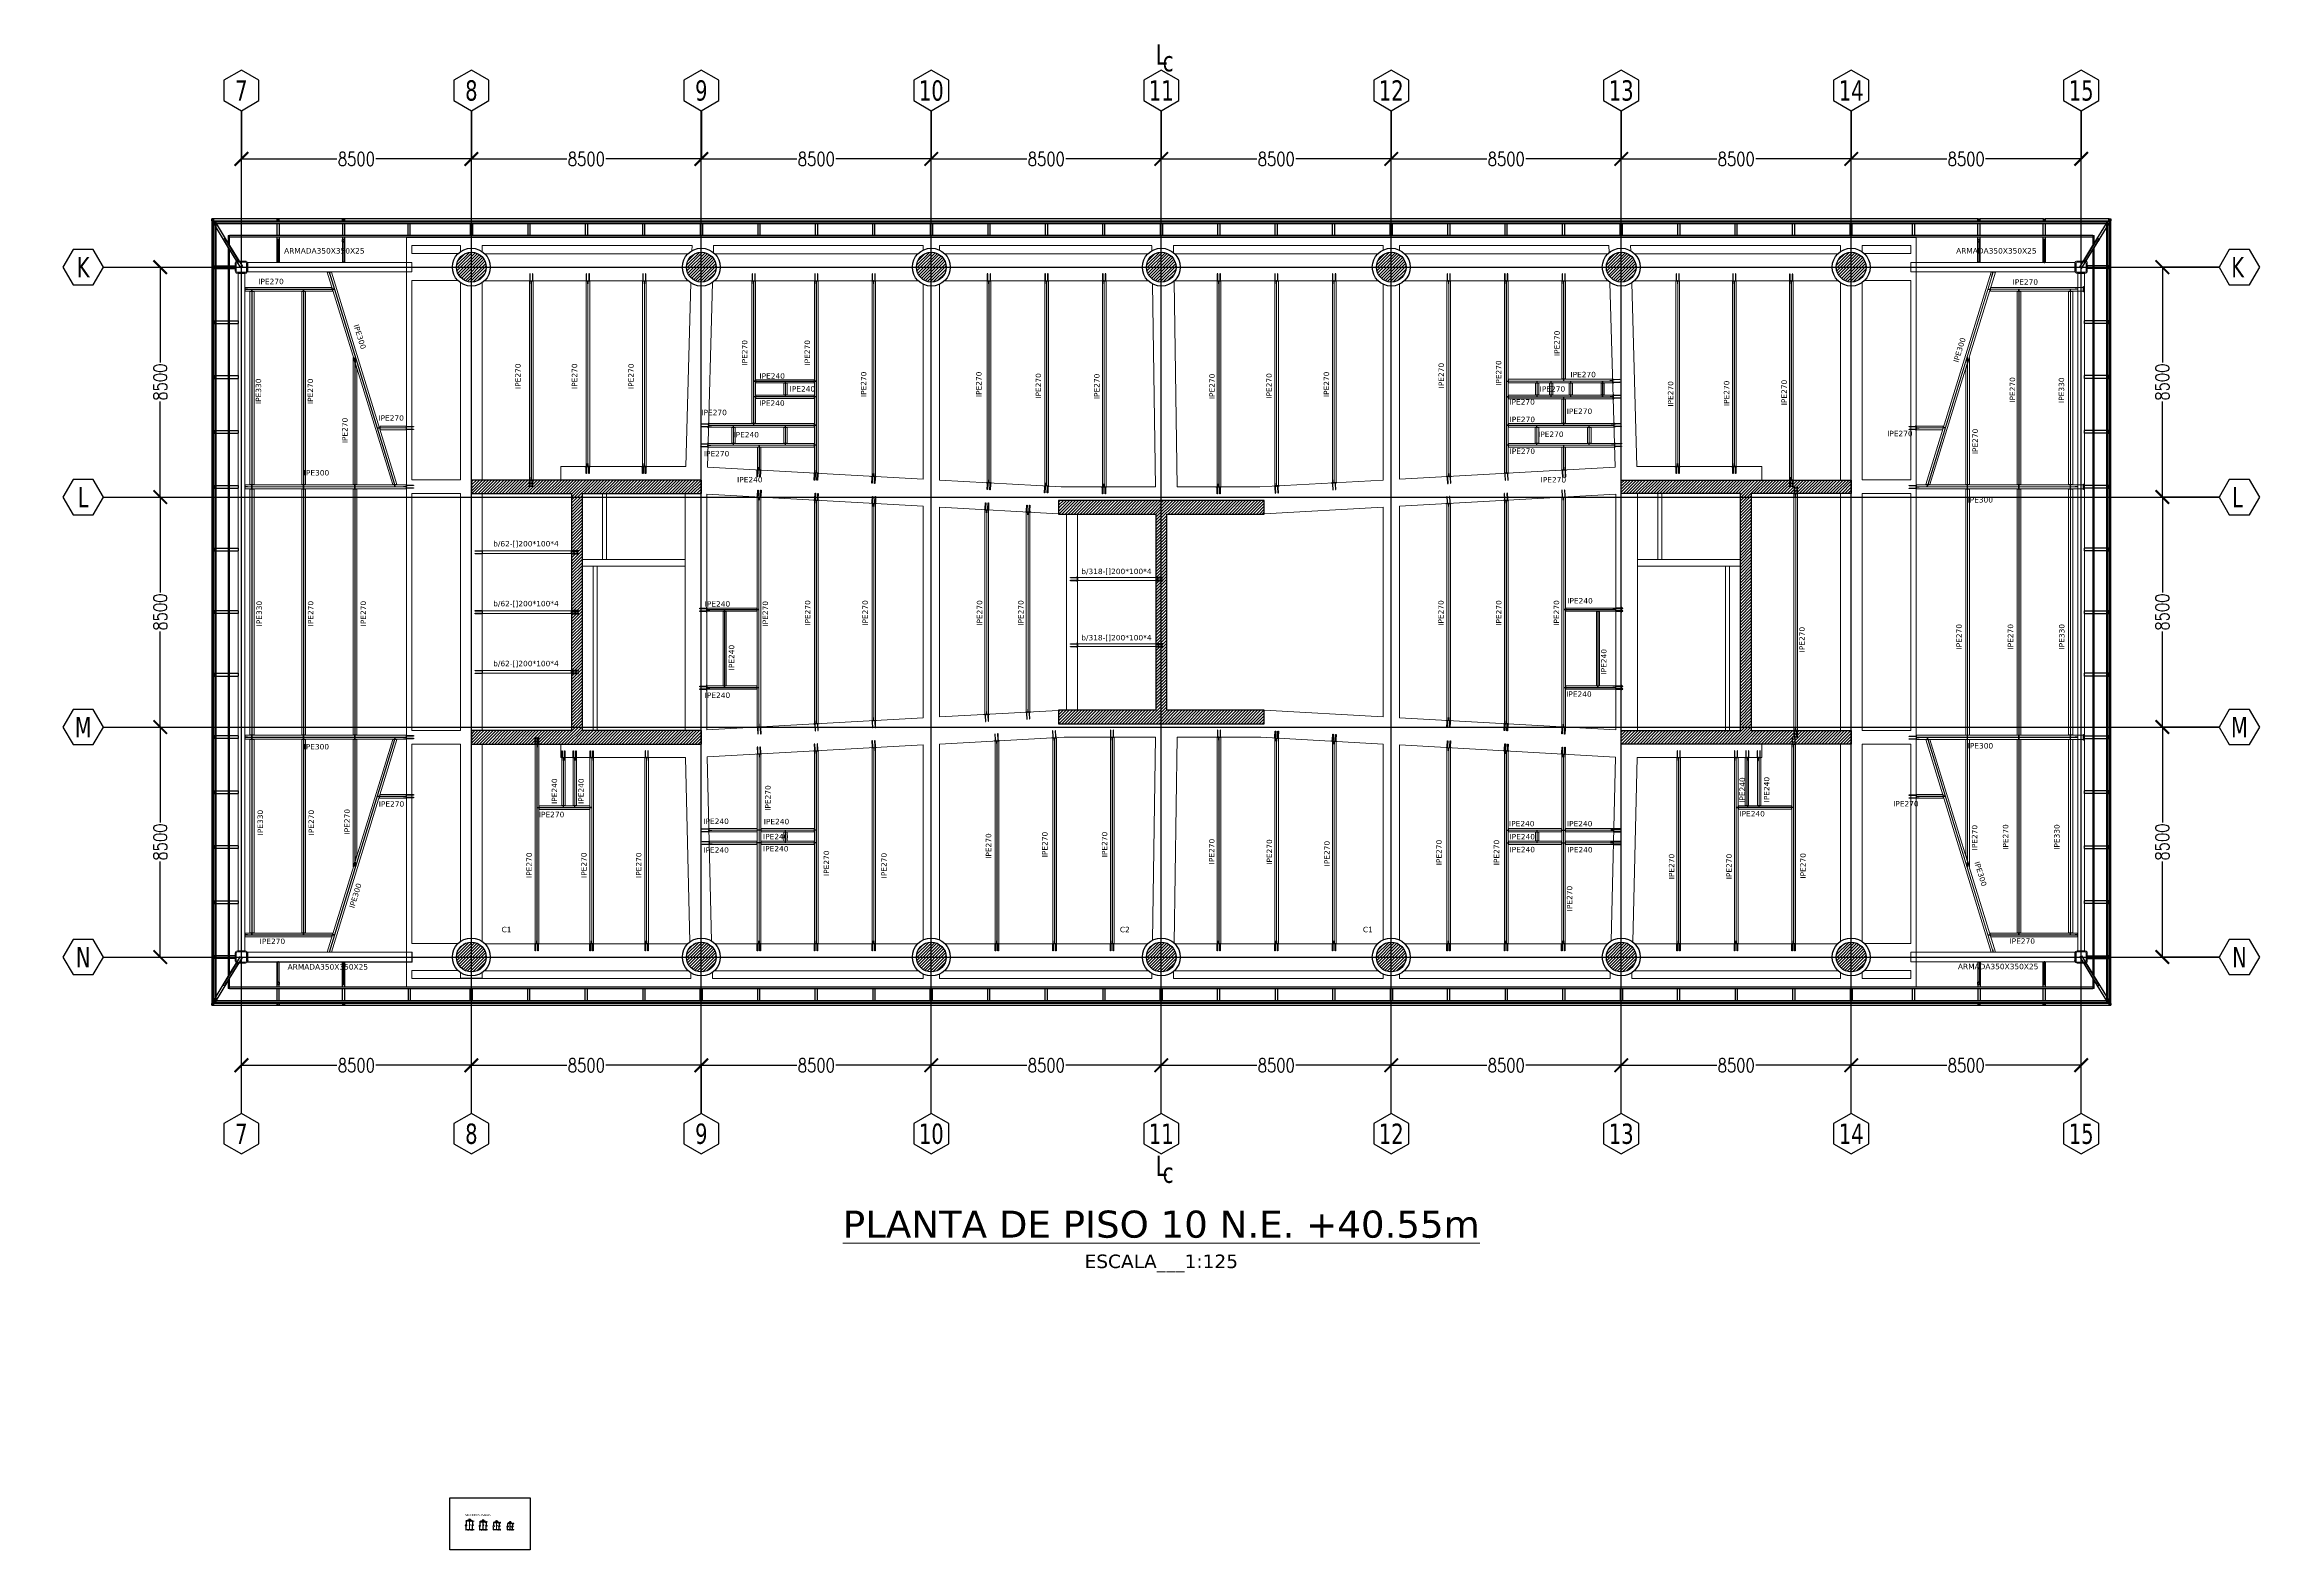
# Model space of a CAD drawing. Header units: millimetres. Extents: x -3255 to 78627, y -21906 to 33736.
import ezdxf
from ezdxf.enums import TextEntityAlignment as Align

# ---------------------------------------------------------------- set-up
doc = ezdxf.new("R2010")
doc.units = ezdxf.units.MM
doc.header["$LTSCALE"] = 0.9
for name, color, linetype, lineweight in [('0-3', 250, 'Continuous', 5), ('A_ALMA', 8, 'Continuous', 5), ('E_COLUMNAS-1', 254, 'Continuous', 25), ('E_COLUMNAS-2', 1, 'Continuous', 9), ('E_COLUMNAS-3', 1, 'Continuous', 35), ('E_COLUMNAS-4', 1, 'Continuous', 25), ('E_TEXTO', 3, 'Continuous', 9), ('E_VIGAS', 8, 'Continuous', 9), ('E_VIGAS-1', 5, 'Continuous', 25), ('E_VIGAS-2', 10, 'Continuous', 25), ('E_VIGAS-3', 5, 'Continuous', 25), ('HCB-PLATINA', 4, 'Continuous', 15), ('HCB-TEXT-H1', 6, 'Continuous', 18), ('HCB-TEXT-H2', 4, 'Continuous', 18), ('HCB-VIGAS', 4, 'Continuous', 15), ('S-COLS-HDLN-1', 52, 'Continuous', 9), ('VIGAS_HCB', 4, 'Continuous', 15)]:
    doc.layers.add(name, color=color, linetype=linetype, lineweight=lineweight)
for name, color, linetype in [('COTAS', 8, 'Continuous'), ('HCB-ACH_PANT', 253, 'Continuous'), ('HCB-ANCLAJE', 5, 'Continuous'), ('HCB-EJES', 1, 'Continuous'), ('HCB-ROTULOS', 2, 'Continuous'), ('HCB_PANTALLAS', 6, 'Continuous'), ('STL-OBJT', 7, 'Continuous')]:
    doc.layers.add(name, color=color, linetype=linetype)
doc.styles.add('CNI_COTAS', font='romans.shx', dxfattribs={"width": 0.8})
doc.styles.add('ROMANT', font='romant.shx', dxfattribs={"width": 0.8})
doc.styles.add('VERDANA', font='verdana.ttf')
doc.dimstyles.new('1.125', dxfattribs={"dimscale": 0, "dimtxt": 500, "dimasz": 500, "dimexe": 4, "dimexo": 4, "dimgap": 15, "dimtad": 0, "dimdec": 0, "dimzin": 4, "dimdsep": 46, "dimtxsty": 'ROMANT', "dimblk": 'ARCHTICK', "dimcen": -10, "dimclrd": 256, "dimclrt": 3, "dimadec": 0, "dimazin": 0, "dimtfac": 1, "dimtdec": 0, "dimtix": 1, "dimtmove": 0, "dimatfit": 0, "dimldrblk": 'OBLIQUE', "dimfxl": 0.05, "dimtolj": 1, "dimtzin": 0, "dimarcsym": 0})
doc.dimstyles.new('1.4', dxfattribs={"dimscale": 0, "dimtxt": 30, "dimasz": 12, "dimexe": 4, "dimexo": 4, "dimgap": 15, "dimtad": 1, "dimdec": 0, "dimzin": 4, "dimdsep": 46, "dimtxsty": 'CNI_COTAS', "dimblk": 'OBLIQUE', "dimcen": -0.09, "dimclrd": 256, "dimclrt": 3, "dimadec": 0, "dimazin": 0, "dimtfac": 1, "dimtdec": 0, "dimtmove": 2, "dimatfit": 0, "dimldrblk": 'DOT', "dimfxl": 0.05, "dimtolj": 1, "dimtzin": 0, "dimarcsym": 0})
pattern_1 = [(45, (-17147.82, -55448.78), (-56.1266, 56.1266), [])]
pattern_2 = [(45, (-117.51, -1e-10), (-56.1266, 56.1266), [])]
pattern_3 = [(45, (8382.49, -1e-10), (-56.1266, 56.1266), [])]
pattern_4 = [(45, (16882.49, -1e-10), (-56.1266, 56.1266), [])]
pattern_5 = [(45, (25382.49, -1e-10), (-56.1266, 56.1266), [])]
pattern_6 = [(45, (33882.49, -1e-10), (-56.1266, 56.1266), [])]
pattern_7 = [(45, (42382.49, -1e-10), (-56.1266, 56.1266), [])]
pattern_8 = [(45, (50882.49, -1e-10), (-56.1266, 56.1266), [])]

# ---------------------------------------------------------------- blocks, each defined once
blk = doc.blocks.new('EST_SFM_VIGA-METALICA-SECCION-C - EST_SFM_VIGA-METALICA-UPN160-1603255-_38_00m_N_E_-NIVEL-10 DOC')
at = {"layer": 'E_VIGAS-1'}
for p, q in [((-35.176, 0.012), (-35.176, 0.018)), ((-35.17, 0.018), (-35.176, 0.018)), ((-32.752, 0.018), (-35.112, 0.018)), ((-30.332, 0.018), (-32.694, 0.018)), ((30.113, 0.018), (-30.274, 0.018)), ((32.533, 0.018), (30.171, 0.018)), ((34.956, 0.018), (32.591, 0.018)), ((35.021, 0.018), (35.015, 0.018)), ((35.021, 0.018), (35.021, -0.047)), ((-35.175, -0.047), (-35.108, -0.047)), ((-35.107, -0.047), (-32.758, -0.047)), ((-32.756, -0.047), (-32.69, -0.047)), ((-32.689, -0.047), (-30.338, -0.047)), ((-30.336, -0.047), (-30.27, -0.047)), ((-30.269, -0.047), (30.107, -0.047)), ((30.109, -0.047), (30.175, -0.047)), ((30.176, -0.047), (32.527, -0.047)), ((32.529, -0.047), (32.595, -0.047)), ((32.596, -0.047), (34.951, -0.047)), ((34.952, -0.047), (35.018, -0.047))]:
    blk.add_line(p, q, dxfattribs=at)
blk = doc.blocks.new('EST_SFM_VIGA-METALICA-SECCION-C - EST_SFM_VIGA-METALICA-UPN160-1602621-_38_00m_N_E_-NIVEL-10 DOC')
at = {"layer": 'E_VIGAS-1'}
for p, q in [((-14.46, -0.016), (-14.46, 0.047)), ((-14.457, 0.047), (-14.46, 0.047)), ((14.466, 0.047), (-14.455, 0.047)), ((14.471, 0.047), (14.468, 0.047)), ((14.471, 0.047), (14.471, -0.016)), ((-14.46, -0.018), (14.471, -0.018))]:
    blk.add_line(p, q, dxfattribs=at)
blk = doc.blocks.new('EST_SFM_VIGA-METALICA-SECCION-C - EST_SFM_VIGA-METALICA-UPN100-1529610-_38_00m_N_E_-NIVEL-10 DOC')
at = {"layer": 'E_VIGAS-2'}
for p, q in [((-14.442, -0.018), (-14.442, 0.032)), ((14.393, 0.032), (-14.441, 0.032)), ((14.393, 0.032), (14.393, -0.018)), ((-14.442, -0.018), (14.393, -0.018))]:
    blk.add_line(p, q, dxfattribs=at)
blk = doc.blocks.new('EST_SFM_VIGA-METALICA-SECCION-C - EST_SFM_VIGA-METALICA-UPN100-1529678-_38_00m_N_E_-NIVEL-10 DOC')
at = {"layer": 'E_VIGAS-2'}
for p, q in [((-13.943, -0.032), (-13.943, 0.018)), ((-13.556, 0.018), (-13.943, 0.018)), ((13.374, 0.018), (-13.422, 0.018)), ((13.894, 0.018), (13.507, 0.018)), ((13.894, 0.018), (13.894, -0.032)), ((-13.942, -0.032), (-13.638, -0.032)), ((-13.504, -0.032), (13.456, -0.032)), ((13.59, -0.032), (13.893, -0.032))]:
    blk.add_line(p, q, dxfattribs=at)
blk = doc.blocks.new('EST_SFM_VIGA-METALICA-SECCION-C - EST_SFM_VIGA-METALICA-UPN100-1529792-_38_00m_N_E_-NIVEL-10 DOC')
at = {"layer": 'E_VIGAS-2'}
for p, q in [((-13.568, -0.018), (-13.568, 0.032)), ((-13.263, 0.032), (-13.567, 0.032)), ((13.831, 0.032), (-13.129, 0.032)), ((14.268, 0.032), (13.965, 0.032)), ((14.269, 0.032), (14.269, -0.018)), ((-13.568, -0.018), (-13.181, -0.018)), ((-13.047, -0.018), (13.749, -0.018)), ((13.882, -0.018), (14.269, -0.018))]:
    blk.add_line(p, q, dxfattribs=at)
blk = doc.blocks.new('EST_SFM_VIGA-METALICA-SECCION-C - EST_SFM_VIGA-METALICA-UPN100-1530878-_38_00m_N_E_-NIVEL-10 DOC')
at = {"layer": 'E_VIGAS-2'}
for p, q in [((-14.294, -0.032), (-14.294, 0.018)), ((14.54, 0.018), (-14.294, 0.018)), ((14.54, 0.018), (14.54, -0.032)), ((-14.294, -0.032), (14.54, -0.032))]:
    blk.add_line(p, q, dxfattribs=at)
blk = doc.blocks.new('EST_SFM_VIGA-METALICA-SECCION-C - EST_SFM_VIGA-METALICA-UPN160-1529890-_38_00m_N_E_-NIVEL-10 DOC')
at = {"layer": 'E_VIGAS-1'}
for p, q in [((14.442, 0.018), (-14.49, 0.018)), ((-14.49, -0.047), (-14.49, 0.016)), ((14.506, 0.018), (14.5, 0.018)), ((14.506, 0.018), (14.506, 0.013)), ((-14.49, -0.047), (-14.487, -0.047)), ((-14.485, -0.047), (14.437, -0.047)), ((14.438, -0.047), (14.504, -0.047))]:
    blk.add_line(p, q, dxfattribs=at)
blk = doc.blocks.new('EST_SFM_VIGA-METALICA-SECCION-C - EST_SFM_VIGA-METALICA-UPN100-1526554-_38_00m_N_E_-NIVEL-10 DOC')
at = {"layer": 'E_VIGAS-2'}
for p, q in [((-34.929, -0.032), (-34.929, 0.018)), ((34.942, 0.018), (-34.929, 0.018)), ((34.942, 0.018), (34.942, -0.032)), ((-34.929, -0.032), (34.942, -0.032))]:
    blk.add_line(p, q, dxfattribs=at)
blk = doc.blocks.new('EST_SFM_VIGA-METALICA-SECCION-C - EST_SFM_VIGA-METALICA-UPN100-1526616-_38_00m_N_E_-NIVEL-10 DOC')
at = {"layer": 'E_VIGAS-2'}
for p, q in [((-34.827, -0.018), (-34.827, 0.032)), ((34.044, 0.032), (-34.827, 0.032)), ((34.044, 0.032), (34.044, -0.018)), ((-34.827, -0.018), (34.044, -0.018))]:
    blk.add_line(p, q, dxfattribs=at)
blk = doc.blocks.new('EST_SFM_VIGA-METALICA-SECCION-C - EST_SFM_VIGA-METALICA-UPN100-1527742-_38_00m_N_E_-NIVEL-10 DOC')
at = {"layer": 'E_VIGAS-2'}
for p, q in [((-34.827, -0.032), (-34.827, 0.018)), ((34.044, 0.018), (-34.827, 0.018)), ((34.044, 0.018), (34.044, -0.032)), ((-34.827, -0.032), (34.044, -0.032))]:
    blk.add_line(p, q, dxfattribs=at)
blk = doc.blocks.new('EST_SFM_VIGA-METALICA-SECCION-C - EST_SFM_VIGA-METALICA-UPN100-1527772-_38_00m_N_E_-NIVEL-10 DOC')
at = {"layer": 'E_VIGAS-2'}
for p, q in [((-34.929, -0.018), (-34.929, 0.032)), ((34.942, 0.032), (-34.929, 0.032)), ((34.942, 0.032), (34.942, -0.018)), ((-34.929, -0.018), (34.942, -0.018))]:
    blk.add_line(p, q, dxfattribs=at)
blk = doc.blocks.new('EST_SFM_VIGA-METALICA-SECCION-C - EST_SFM_VIGA-METALICA-UPN160-1579051-_38_00m_N_E_-NIVEL-10 DOC')
at = {"layer": 'E_VIGAS-1'}
for p, q in [((-35.108, 0.047), (-35.175, 0.047)), ((-32.753, 0.047), (-35.107, 0.047)), ((-32.685, 0.047), (-32.751, 0.047)), ((-30.333, 0.047), (-32.684, 0.047)), ((-30.265, 0.047), (-30.331, 0.047)), ((30.107, 0.047), (-30.264, 0.047)), ((30.175, 0.047), (30.109, 0.047)), ((32.521, 0.047), (30.176, 0.047)), ((34.951, 0.047), (32.603, 0.047)), ((34.955, 0.047), (34.952, 0.047)), ((34.955, 0.047), (34.955, -0.016)), ((-35.176, -0.018), (-35.176, -0.012)), ((-35.176, -0.018), (-35.17, -0.018)), ((-35.112, -0.018), (-32.747, -0.018)), ((-32.689, -0.018), (-30.327, -0.018)), ((-30.269, -0.018), (30.113, -0.018)), ((30.171, -0.018), (32.533, -0.018)), ((32.591, -0.018), (34.955, -0.018))]:
    blk.add_line(p, q, dxfattribs=at)
blk = doc.blocks.new('EST_SCM_COLUMNA-METALICA-SECCION-CUADRADA - EST_SCM_COLUMNA-TUBULAR-CUADRADA_PTEØ_70x70 e_3mm-1587150-_38_00m_N_E_-NIVEL-10 DOC')
at = {"layer": 'E_COLUMNAS-1'}
for p, q in [((-0.035, -0.029), (-0.035, 0.029)), ((-0.032, 0.029), (-0.032, -0.029)), ((-0.029, 0.035), (0.029, 0.035)), ((0.029, 0.032), (-0.029, 0.032)), ((0.032, -0.029), (0.032, 0.029)), ((0.035, 0.029), (0.035, -0.029)), ((-0.029, -0.032), (0.029, -0.032)), ((0.029, -0.035), (-0.029, -0.035))]:
    blk.add_line(p, q, dxfattribs=at)
for centre, radius, start, end in [((-0.029, 0.029), 0.006, 90, 180), ((-0.029, 0.029), 0.003, 90, 180), ((0.029, 0.029), 0.006, 0, 90), ((0.029, 0.029), 0.003, 0, 90), ((0.029, 0.029), 0.006, 10, 80), ((0.029, 0.029), 0.003, 30, 60), ((-0.029, -0.029), 0.006, 180, 270), ((-0.029, -0.029), 0.003, 180, 270), ((0.029, -0.029), 0.006, 270, 0), ((0.029, -0.029), 0.003, 270, 360)]:
    blk.add_arc(centre, radius, start, end, dxfattribs=at)
blk = doc.blocks.new('EST_SCM_COLUMNA-METALICA-SECCION-CUADRADA - EST_SCM_COLUMNA-TUBULAR-CUADRADA_PTEØ_70x70 e_3mm-1587151-_38_00m_N_E_-NIVEL-10 DOC')
at = {"layer": 'E_COLUMNAS-1'}
for p, q in [((-0.035, 0.029), (-0.035, -0.029)), ((-0.032, -0.029), (-0.032, 0.029)), ((0.029, 0.035), (-0.029, 0.035)), ((-0.029, 0.032), (0.029, 0.032)), ((0.032, 0.029), (0.032, -0.029)), ((0.035, -0.029), (0.035, 0.029)), ((0.029, -0.032), (-0.029, -0.032)), ((-0.029, -0.035), (0.029, -0.035))]:
    blk.add_line(p, q, dxfattribs=at)
for centre, radius, start, end in [((-0.029, 0.029), 0.006, 90, 180), ((-0.029, 0.029), 0.003, 90, 180), ((0.029, 0.029), 0.006, 360, 90), ((0.029, 0.029), 0.003, 0, 90), ((-0.029, -0.029), 0.006, 180, 270), ((-0.029, -0.029), 0.003, 180, 270), ((0.029, -0.029), 0.003, 270, 360), ((0.029, -0.029), 0.006, 270, 360), ((0.029, -0.029), 0.006, 280, 350), ((0.029, -0.029), 0.003, 300, 330)]:
    blk.add_arc(centre, radius, start, end, dxfattribs=at)
blk = doc.blocks.new('EST_SCM_COLUMNA-METALICA-SECCION-CUADRADA - EST_SCM_COLUMNA-TUBULAR-CUADRADA_PTEØ_70x70 e_3mm-V24-_38_00m_N_E_-NIVEL-10 DOC')
at = {"layer": 'E_COLUMNAS-1'}
for p, q in [((-0.035, -0.029), (-0.035, 0.029)), ((-0.032, 0.029), (-0.032, -0.029)), ((-0.029, 0.035), (0.029, 0.035)), ((0.029, 0.032), (-0.029, 0.032)), ((0.032, -0.029), (0.032, 0.029)), ((0.035, 0.029), (0.035, -0.029)), ((-0.029, -0.032), (0.029, -0.032)), ((0.029, -0.035), (-0.029, -0.035))]:
    blk.add_line(p, q, dxfattribs=at)
for centre, radius, start, end in [((-0.029, 0.029), 0.006, 90, 180), ((-0.029, 0.029), 0.006, 90, 170), ((-0.029, 0.029), 0.003, 90, 180), ((-0.029, 0.029), 0.003, 90, 150), ((0.029, 0.029), 0.006, 0, 90), ((0.029, 0.029), 0.006, 10, 90), ((0.029, 0.029), 0.003, 0, 90), ((0.029, 0.029), 0.003, 30, 90), ((-0.029, -0.029), 0.006, 180, 270), ((-0.029, -0.029), 0.003, 180, 270), ((0.029, -0.029), 0.006, 270, 0), ((0.029, -0.029), 0.003, 270, 360)]:
    blk.add_arc(centre, radius, start, end, dxfattribs=at)
blk = doc.blocks.new('EST_SCM_COLUMNA-METALICA-SECCION-CUADRADA - EST_SCM_COLUMNA-TUBULAR-CUADRADA_PTEØ_70x70 e_3mm-V25-_38_00m_N_E_-NIVEL-10 DOC')
at = {"layer": 'E_COLUMNAS-1'}
for p, q in [((-0.035, 0.029), (-0.035, -0.029)), ((-0.032, -0.029), (-0.032, 0.029)), ((0.029, 0.035), (-0.029, 0.035)), ((-0.029, 0.032), (0.029, 0.032)), ((0.032, 0.029), (0.032, -0.029)), ((0.035, -0.029), (0.035, 0.029)), ((0.029, -0.032), (-0.029, -0.032)), ((-0.029, -0.035), (0.029, -0.035))]:
    blk.add_line(p, q, dxfattribs=at)
for centre, radius, start, end in [((-0.029, 0.029), 0.006, 90, 180), ((-0.029, 0.029), 0.003, 90, 180), ((0.029, 0.029), 0.006, 360, 90), ((0.029, 0.029), 0.003, 0, 90), ((-0.029, -0.029), 0.006, 180, 270), ((-0.029, -0.029), 0.006, 190, 270), ((-0.029, -0.029), 0.003, 180, 270), ((-0.029, -0.029), 0.003, 210, 270), ((0.029, -0.029), 0.003, 270, 360), ((0.029, -0.029), 0.006, 270, 360), ((0.029, -0.029), 0.006, 270, 350), ((0.029, -0.029), 0.003, 270, 330)]:
    blk.add_arc(centre, radius, start, end, dxfattribs=at)
blk = doc.blocks.new('EST_SCM_COLUMNA-METALICA-SECCION-CUADRADA - EST_SCM_COLUMNA-TUBULAR-CUADRADA_PTEØ_70x70 e_3mm-V26-_38_00m_N_E_-NIVEL-10 DOC')
at = {"layer": 'E_COLUMNAS-1'}
for p, q in [((-0.035, 0.029), (-0.035, -0.029)), ((-0.032, -0.029), (-0.032, 0.029)), ((0.029, 0.035), (-0.029, 0.035)), ((-0.029, 0.032), (0.029, 0.032)), ((0.032, 0.029), (0.032, -0.029)), ((0.035, -0.029), (0.035, 0.029)), ((0.029, -0.032), (-0.029, -0.032)), ((-0.029, -0.035), (0.029, -0.035))]:
    blk.add_line(p, q, dxfattribs=at)
for centre, radius, start, end in [((-0.029, 0.029), 0.006, 90, 180), ((-0.029, 0.029), 0.003, 90, 180), ((0.029, 0.029), 0.006, 360, 90), ((0.029, 0.029), 0.003, 0, 90), ((-0.029, -0.029), 0.006, 180, 270), ((-0.029, -0.029), 0.003, 180, 270), ((0.029, -0.029), 0.003, 270, 360), ((0.029, -0.029), 0.006, 270, 360)]:
    blk.add_arc(centre, radius, start, end, dxfattribs=at)
blk = doc.blocks.new('DCTIB_CNI_EST_MOD-1A-FAC_0001_rvt-2-_38_00m_N_E_-NIVEL-10 DOC')
at = {"layer": 'E_COLUMNAS-1'}
for centre, radius, start, end in [((-75.196, 167.879), 0.006, 280, 350), ((-75.196, 167.879), 0.006, 280, 350), ((-75.196, 167.879), 0.003, 300, 330), ((-75.196, 167.879), 0.003, 300, 330), ((-72.836, 167.879), 0.006, 190, 270), ((-72.836, 167.879), 0.006, 190, 270), ((-72.836, 167.879), 0.003, 210, 270), ((-72.836, 167.879), 0.003, 210, 270), ((-72.778, 167.879), 0.006, 270, 350), ((-72.778, 167.879), 0.006, 270, 350), ((-72.778, 167.879), 0.003, 270, 330), ((-72.778, 167.879), 0.003, 270, 330), ((-70.416, 167.879), 0.006, 190, 270), ((-70.416, 167.879), 0.006, 190, 270), ((-70.416, 167.879), 0.003, 210, 270), ((-70.416, 167.879), 0.003, 210, 270), ((-70.358, 167.879), 0.006, 270, 350), ((-70.358, 167.879), 0.006, 270, 350), ((-70.358, 167.879), 0.003, 270, 330), ((-70.358, 167.879), 0.003, 270, 330), ((-9.971, 167.879), 0.006, 190, 270), ((-9.971, 167.879), 0.006, 190, 270), ((-9.971, 167.879), 0.003, 210, 270), ((-9.971, 167.879), 0.003, 210, 270), ((-9.913, 167.879), 0.006, 270, 350), ((-9.913, 167.879), 0.006, 270, 350), ((-9.913, 167.879), 0.003, 270, 330), ((-9.913, 167.879), 0.003, 270, 330), ((-7.551, 167.879), 0.006, 190, 270), ((-7.551, 167.879), 0.006, 190, 270), ((-7.551, 167.879), 0.003, 210, 270), ((-7.551, 167.879), 0.003, 210, 270), ((-7.493, 167.879), 0.006, 270, 350), ((-7.493, 167.879), 0.006, 270, 350), ((-7.493, 167.879), 0.003, 270, 330), ((-7.493, 167.879), 0.003, 270, 330), ((-5.128, 167.879), 0.006, 190, 260), ((-5.128, 167.879), 0.006, 190, 260), ((-5.128, 167.879), 0.003, 210, 240), ((-5.128, 167.879), 0.003, 210, 240), ((-75.196, 138.946), 0.006, 10, 80), ((-75.196, 138.946), 0.006, 10, 80), ((-75.196, 138.946), 0.003, 30, 60), ((-75.196, 138.946), 0.003, 30, 60), ((-72.831, 138.946), 0.006, 90, 170), ((-72.831, 138.946), 0.006, 90, 170), ((-72.831, 138.946), 0.003, 90, 150), ((-72.831, 138.946), 0.003, 90, 150), ((-72.773, 138.946), 0.006, 10, 90), ((-72.773, 138.946), 0.006, 10, 90), ((-72.773, 138.946), 0.003, 30, 90), ((-72.773, 138.946), 0.003, 30, 90), ((-70.411, 138.946), 0.006, 90, 170), ((-70.411, 138.946), 0.006, 90, 170), ((-70.411, 138.946), 0.003, 90, 150), ((-70.411, 138.946), 0.003, 90, 150), ((-70.353, 138.946), 0.006, 10, 90), ((-70.353, 138.946), 0.006, 10, 90), ((-70.353, 138.946), 0.003, 30, 90), ((-70.353, 138.946), 0.003, 30, 90), ((-9.971, 138.946), 0.006, 90, 170), ((-9.971, 138.946), 0.006, 90, 170), ((-9.971, 138.946), 0.003, 90, 150), ((-9.971, 138.946), 0.003, 90, 150), ((-9.913, 138.946), 0.006, 10, 90), ((-9.913, 138.946), 0.006, 10, 90), ((-9.913, 138.946), 0.003, 30, 90), ((-9.913, 138.946), 0.003, 30, 90), ((-5.128, 138.946), 0.006, 100, 170), ((-5.128, 138.946), 0.006, 100, 170), ((-5.128, 138.946), 0.003, 120, 150), ((-5.128, 138.946), 0.003, 120, 150)]:
    blk.add_arc(centre, radius, start, end, dxfattribs=at)
at = {"layer": 'E_VIGAS-1'}
for p, q in [((-75.174, 167.865), (-75.175, 167.864)), ((-75.172, 167.87), (-75.173, 167.868)), ((-75.171, 167.875), (-75.171, 167.873)), ((-75.155, 167.859), (-75.166, 167.878)), ((-72.81, 167.876), (-72.81, 167.878)), ((-72.81, 167.864), (-72.81, 167.873)), ((-72.81, 167.859), (-72.81, 167.864)), ((-72.805, 167.878), (-72.805, 167.876)), ((-72.805, 167.873), (-72.805, 167.864)), ((-72.805, 167.864), (-72.805, 167.859)), ((-70.39, 167.876), (-70.39, 167.878)), ((-70.39, 167.864), (-70.39, 167.873)), ((-70.39, 167.859), (-70.39, 167.864)), ((-70.385, 167.878), (-70.385, 167.876)), ((-70.385, 167.873), (-70.385, 167.864)), ((-70.385, 167.864), (-70.385, 167.859)), ((-67.965, 167.864), (-67.965, 167.878)), ((-67.965, 167.859), (-67.965, 167.864)), ((-67.96, 167.878), (-67.96, 167.864)), ((-67.96, 167.864), (-67.96, 167.859)), ((-65.665, 167.864), (-65.665, 167.878)), ((-65.665, 167.859), (-65.665, 167.864)), ((-65.66, 167.878), (-65.66, 167.864)), ((-65.66, 167.864), (-65.66, 167.859)), ((-63.54, 167.864), (-63.54, 167.878)), ((-63.54, 167.859), (-63.54, 167.864)), ((-63.535, 167.878), (-63.535, 167.864)), ((-63.535, 167.864), (-63.535, 167.859)), ((-61.415, 167.864), (-61.415, 167.878)), ((-61.415, 167.859), (-61.415, 167.864)), ((-61.41, 167.878), (-61.41, 167.864)), ((-61.41, 167.864), (-61.41, 167.859)), ((-59.29, 167.864), (-59.29, 167.878)), ((-59.29, 167.859), (-59.29, 167.864)), ((-59.285, 167.878), (-59.285, 167.864)), ((-59.285, 167.864), (-59.285, 167.859)), ((-57.165, 167.864), (-57.165, 167.878)), ((-57.165, 167.859), (-57.165, 167.864)), ((-57.16, 167.878), (-57.16, 167.864)), ((-57.16, 167.864), (-57.16, 167.859)), ((-55.04, 167.864), (-55.04, 167.878)), ((-55.04, 167.859), (-55.04, 167.864)), ((-55.035, 167.878), (-55.035, 167.864)), ((-55.035, 167.864), (-55.035, 167.859)), ((-52.915, 167.864), (-52.915, 167.878)), ((-52.915, 167.859), (-52.915, 167.864)), ((-52.91, 167.878), (-52.91, 167.864)), ((-52.91, 167.864), (-52.91, 167.859)), ((-50.79, 167.864), (-50.79, 167.878)), ((-50.79, 167.859), (-50.79, 167.864)), ((-50.785, 167.878), (-50.785, 167.864)), ((-50.785, 167.864), (-50.785, 167.859)), ((-48.665, 167.864), (-48.665, 167.878)), ((-48.665, 167.859), (-48.665, 167.864)), ((-48.66, 167.878), (-48.66, 167.864)), ((-48.66, 167.864), (-48.66, 167.859)), ((-46.54, 167.864), (-46.54, 167.878)), ((-46.54, 167.859), (-46.54, 167.864)), ((-46.535, 167.878), (-46.535, 167.864)), ((-46.535, 167.864), (-46.535, 167.859)), ((-44.415, 167.864), (-44.415, 167.878)), ((-44.415, 167.859), (-44.415, 167.864)), ((-44.41, 167.878), (-44.41, 167.864)), ((-44.41, 167.864), (-44.41, 167.859)), ((-42.29, 167.864), (-42.29, 167.878)), ((-42.29, 167.859), (-42.29, 167.864)), ((-42.285, 167.878), (-42.285, 167.864)), ((-42.285, 167.864), (-42.285, 167.859)), ((-40.165, 167.864), (-40.165, 167.878)), ((-40.165, 167.859), (-40.165, 167.864)), ((-40.16, 167.878), (-40.16, 167.864)), ((-40.16, 167.864), (-40.16, 167.859)), ((-38.04, 167.864), (-38.04, 167.878)), ((-38.04, 167.859), (-38.04, 167.864)), ((-38.035, 167.878), (-38.035, 167.864)), ((-38.035, 167.864), (-38.035, 167.859)), ((-35.915, 167.864), (-35.915, 167.878)), ((-35.915, 167.859), (-35.915, 167.864)), ((-35.91, 167.878), (-35.91, 167.864)), ((-35.91, 167.864), (-35.91, 167.859)), ((-33.79, 167.864), (-33.79, 167.878)), ((-33.79, 167.859), (-33.79, 167.864)), ((-33.785, 167.878), (-33.785, 167.864)), ((-33.785, 167.864), (-33.785, 167.859)), ((-31.664, 167.864), (-31.664, 167.878)), ((-31.664, 167.859), (-31.664, 167.864)), ((-31.659, 167.878), (-31.659, 167.864)), ((-31.659, 167.864), (-31.659, 167.859)), ((-29.54, 167.864), (-29.54, 167.878)), ((-29.54, 167.859), (-29.54, 167.864)), ((-29.535, 167.878), (-29.535, 167.864)), ((-29.535, 167.864), (-29.535, 167.859)), ((-27.415, 167.864), (-27.415, 167.878)), ((-27.415, 167.859), (-27.415, 167.864)), ((-27.41, 167.878), (-27.41, 167.864)), ((-27.41, 167.864), (-27.41, 167.859)), ((-25.29, 167.864), (-25.29, 167.878)), ((-25.29, 167.859), (-25.29, 167.864)), ((-25.285, 167.878), (-25.285, 167.864)), ((-25.285, 167.864), (-25.285, 167.859)), ((-23.164, 167.864), (-23.164, 167.878)), ((-23.164, 167.859), (-23.164, 167.864)), ((-23.159, 167.878), (-23.159, 167.864)), ((-23.159, 167.864), (-23.159, 167.859)), ((-21.04, 167.864), (-21.04, 167.878)), ((-21.04, 167.859), (-21.04, 167.864)), ((-21.035, 167.878), (-21.035, 167.864)), ((-21.035, 167.864), (-21.035, 167.859)), ((-18.915, 167.864), (-18.915, 167.878)), ((-18.915, 167.859), (-18.915, 167.864)), ((-18.91, 167.878), (-18.91, 167.864)), ((-18.91, 167.864), (-18.91, 167.859)), ((-16.79, 167.864), (-16.79, 167.878)), ((-16.79, 167.859), (-16.79, 167.864)), ((-16.785, 167.878), (-16.785, 167.864)), ((-16.785, 167.864), (-16.785, 167.859)), ((-14.665, 167.864), (-14.665, 167.878)), ((-14.665, 167.859), (-14.665, 167.864)), ((-14.66, 167.878), (-14.66, 167.864)), ((-14.66, 167.864), (-14.66, 167.859)), ((-12.403, 167.858), (-12.403, 167.859)), ((-12.364, 167.864), (-12.364, 167.878)), ((-12.364, 167.859), (-12.364, 167.864)), ((-12.359, 167.878), (-12.359, 167.864)), ((-12.359, 167.864), (-12.359, 167.859)), ((-12.321, 167.859), (-12.321, 167.858)), ((-9.945, 167.876), (-9.945, 167.878)), ((-9.945, 167.864), (-9.945, 167.873)), ((-9.945, 167.859), (-9.945, 167.864)), ((-9.94, 167.878), (-9.94, 167.876)), ((-9.94, 167.873), (-9.94, 167.864)), ((-9.94, 167.864), (-9.94, 167.859)), ((-7.535, 167.859), (-7.563, 167.859)), ((-7.525, 167.876), (-7.525, 167.878)), ((-7.525, 167.864), (-7.525, 167.873)), ((-7.525, 167.859), (-7.525, 167.864)), ((-7.52, 167.878), (-7.52, 167.876)), ((-7.52, 167.873), (-7.52, 167.864)), ((-7.52, 167.864), (-7.52, 167.859)), ((-7.481, 167.859), (-7.509, 167.859)), ((-5.158, 167.878), (-5.17, 167.859)), ((-5.153, 167.873), (-5.153, 167.875)), ((-5.151, 167.868), (-5.152, 167.87)), ((-5.149, 167.864), (-5.15, 167.865)), ((-5.132, 167.859), (-5.129, 167.863)), ((-75.195, 167.791), (-75.176, 167.76)), ((-75.181, 167.84), (-75.178, 167.835)), ((-75.178, 167.826), (-75.181, 167.831)), ((-75.176, 167.859), (-75.147, 167.859)), ((-75.176, 167.858), (-75.176, 167.853)), ((-75.176, 167.853), (-75.176, 167.858)), ((-75.176, 167.749), (-75.176, 167.802)), ((-75.147, 167.858), (-75.175, 167.858)), ((-75.175, 167.858), (-75.175, 167.747)), ((-75.175, 167.747), (-75.147, 167.701)), ((-75.147, 167.858), (-75.13, 167.83)), ((-75.097, 167.777), (-74.647, 167.038)), ((-75.097, 167.619), (-74.647, 166.88)), ((-74.828, 167.188), (-74.782, 167.113)), ((-74.772, 167.226), (-74.827, 167.193)), ((-74.826, 167.191), (-74.771, 167.224)), ((-74.826, 167.188), (-74.822, 167.181)), ((-74.781, 167.114), (-74.826, 167.188)), ((-74.782, 167.113), (-74.35, 166.404)), ((-74.781, 167.114), (-74.779, 167.111)), ((-74.724, 167.146), (-74.779, 167.113)), ((-74.778, 167.111), (-74.723, 167.145)), ((-74.765, 167.216), (-74.769, 167.223)), ((-74.769, 167.223), (-74.724, 167.149)), ((-74.723, 167.15), (-74.768, 167.224)), ((-74.722, 167.146), (-74.724, 167.149)), ((-74.29, 166.44), (-74.723, 167.15)), ((-72.848, 167.858), (-72.848, 167.859)), ((-72.848, 167.859), (-72.82, 167.859)), ((-72.766, 167.858), (-72.848, 167.858)), ((-72.848, 167.858), (-72.848, 167.83)), ((-72.848, 167.78), (-72.848, 167.33)), ((-72.848, 167.28), (-72.848, 166.337)), ((-72.842, 167.18), (-72.842, 167.098)), ((-72.842, 167.098), (-72.842, 166.357)), ((-72.841, 167.18), (-72.841, 167.172)), ((-72.841, 167.098), (-72.841, 167.18)), ((-72.841, 167.098), (-72.841, 167.094)), ((-72.775, 167.184), (-72.839, 167.184)), ((-72.839, 167.182), (-72.775, 167.182)), ((-72.775, 167.096), (-72.839, 167.096)), ((-72.839, 167.094), (-72.775, 167.094)), ((-72.794, 167.859), (-72.766, 167.859)), ((-72.774, 167.172), (-72.774, 167.18)), ((-72.774, 167.18), (-72.774, 167.098)), ((-72.774, 167.094), (-72.774, 167.098)), ((-72.772, 167.098), (-72.772, 167.18)), ((-72.772, 166.357), (-72.772, 167.098)), ((-72.766, 167.859), (-72.766, 167.858)), ((-72.766, 167.858), (-72.766, 167.83)), ((-72.766, 167.78), (-72.766, 167.33)), ((-72.766, 167.28), (-72.766, 166.337)), ((-70.428, 167.858), (-70.428, 167.859)), ((-70.428, 167.859), (-70.4, 167.859)), ((-70.346, 167.858), (-70.428, 167.858)), ((-70.428, 167.858), (-70.428, 167.83)), ((-70.428, 167.78), (-70.428, 167.33)), ((-70.428, 167.28), (-70.428, 166.337)), ((-70.422, 167.18), (-70.422, 167.098)), ((-70.422, 167.098), (-70.422, 166.357)), ((-70.421, 167.18), (-70.421, 167.172)), ((-70.421, 167.098), (-70.421, 167.18)), ((-70.421, 167.098), (-70.421, 167.094)), ((-70.355, 167.184), (-70.419, 167.184)), ((-70.419, 167.182), (-70.355, 167.182)), ((-70.355, 167.096), (-70.419, 167.096)), ((-70.419, 167.094), (-70.355, 167.094)), ((-70.374, 167.859), (-70.346, 167.859)), ((-70.354, 167.172), (-70.354, 167.18)), ((-70.354, 167.18), (-70.354, 167.098)), ((-70.354, 167.094), (-70.354, 167.098)), ((-70.352, 167.098), (-70.352, 167.18)), ((-70.352, 166.357), (-70.352, 167.098)), ((-70.346, 167.859), (-70.346, 167.858)), ((-70.346, 167.858), (-70.346, 167.83)), ((-70.346, 167.78), (-70.346, 167.33)), ((-70.346, 167.28), (-70.346, 166.337)), ((-68.003, 167.859), (-67.975, 167.859)), ((-68.003, 167.858), (-68.003, 167.859)), ((-67.921, 167.858), (-68.003, 167.858)), ((-68.003, 167.83), (-68.003, 167.858)), ((-68.003, 167.33), (-68.003, 167.78)), ((-68.003, 167.252), (-68.003, 167.28)), ((-67.921, 167.252), (-68.003, 167.252)), ((-67.949, 167.859), (-67.921, 167.859)), ((-67.921, 167.859), (-67.921, 167.858)), ((-67.921, 167.83), (-67.921, 167.858)), ((-67.921, 167.33), (-67.921, 167.78)), ((-67.921, 167.252), (-67.921, 167.28)), ((-65.703, 167.858), (-65.703, 167.859)), ((-65.703, 167.859), (-65.675, 167.859)), ((-65.621, 167.858), (-65.703, 167.858)), ((-65.703, 167.858), (-65.703, 167.83)), ((-65.703, 167.78), (-65.703, 167.33)), ((-65.703, 167.28), (-65.703, 167.263)), ((-65.621, 167.263), (-65.703, 167.263)), ((-65.649, 167.859), (-65.621, 167.859)), ((-65.621, 167.859), (-65.621, 167.858)), ((-65.621, 167.858), (-65.621, 167.83)), ((-65.621, 167.78), (-65.621, 167.33)), ((-65.621, 167.28), (-65.621, 167.263)), ((-63.578, 167.858), (-63.578, 167.859)), ((-63.578, 167.859), (-63.55, 167.859)), ((-63.496, 167.858), (-63.578, 167.858)), ((-63.578, 167.858), (-63.578, 167.83)), ((-63.578, 167.78), (-63.578, 167.33)), ((-63.578, 167.28), (-63.578, 167.263)), ((-63.496, 167.263), (-63.578, 167.263)), ((-63.524, 167.859), (-63.496, 167.859)), ((-63.496, 167.859), (-63.496, 167.858)), ((-63.496, 167.858), (-63.496, 167.83)), ((-63.496, 167.78), (-63.496, 167.33)), ((-63.496, 167.28), (-63.496, 167.263)), ((-61.453, 167.858), (-61.453, 167.859)), ((-61.453, 167.859), (-61.425, 167.859)), ((-61.371, 167.858), (-61.453, 167.858)), ((-61.453, 167.858), (-61.453, 167.83)), ((-61.453, 167.78), (-61.453, 167.33)), ((-61.453, 167.28), (-61.453, 167.263)), ((-61.371, 167.263), (-61.453, 167.263)), ((-61.399, 167.859), (-61.371, 167.859)), ((-61.371, 167.859), (-61.371, 167.858)), ((-61.371, 167.858), (-61.371, 167.83)), ((-61.371, 167.78), (-61.371, 167.33)), ((-61.371, 167.28), (-61.371, 167.263)), ((-59.328, 167.859), (-59.3, 167.859)), ((-59.328, 167.858), (-59.328, 167.859)), ((-59.246, 167.858), (-59.328, 167.858)), ((-59.328, 167.83), (-59.328, 167.858)), ((-59.328, 167.33), (-59.328, 167.78)), ((-59.328, 167.263), (-59.328, 167.28)), ((-59.246, 167.263), (-59.328, 167.263)), ((-59.274, 167.859), (-59.246, 167.859)), ((-59.246, 167.859), (-59.246, 167.858)), ((-59.246, 167.83), (-59.246, 167.858)), ((-59.246, 167.33), (-59.246, 167.78)), ((-59.246, 167.263), (-59.246, 167.28)), ((-57.203, 167.858), (-57.203, 167.859)), ((-57.203, 167.859), (-57.176, 167.859)), ((-57.121, 167.858), (-57.203, 167.858)), ((-57.203, 167.858), (-57.203, 167.83)), ((-57.203, 167.78), (-57.203, 167.33)), ((-57.203, 167.28), (-57.203, 167.263)), ((-57.121, 167.263), (-57.203, 167.263)), ((-57.149, 167.859), (-57.121, 167.859)), ((-57.121, 167.859), (-57.121, 167.858)), ((-57.121, 167.858), (-57.121, 167.83)), ((-57.121, 167.78), (-57.121, 167.33)), ((-57.121, 167.28), (-57.121, 167.263)), ((-55.078, 167.858), (-55.078, 167.859)), ((-55.078, 167.859), (-55.05, 167.859)), ((-54.996, 167.858), (-55.078, 167.858)), ((-55.078, 167.858), (-55.078, 167.83)), ((-55.078, 167.78), (-55.078, 167.33)), ((-55.078, 167.28), (-55.078, 167.263)), ((-54.996, 167.263), (-55.078, 167.263)), ((-55.024, 167.859), (-54.996, 167.859)), ((-54.996, 167.859), (-54.996, 167.858)), ((-54.996, 167.858), (-54.996, 167.83)), ((-54.996, 167.78), (-54.996, 167.33)), ((-54.996, 167.28), (-54.996, 167.263)), ((-52.953, 167.858), (-52.953, 167.859)), ((-52.953, 167.859), (-52.925, 167.859)), ((-52.871, 167.858), (-52.953, 167.858)), ((-52.953, 167.858), (-52.953, 167.83)), ((-52.953, 167.78), (-52.953, 167.33)), ((-52.953, 167.28), (-52.953, 167.26)), ((-52.871, 167.26), (-52.953, 167.26)), ((-52.899, 167.859), (-52.871, 167.859)), ((-52.871, 167.859), (-52.871, 167.858)), ((-52.871, 167.858), (-52.871, 167.83)), ((-52.871, 167.78), (-52.871, 167.33)), ((-52.871, 167.28), (-52.871, 167.26)), ((-50.828, 167.859), (-50.8, 167.859)), ((-50.828, 167.858), (-50.828, 167.859)), ((-50.746, 167.858), (-50.828, 167.858)), ((-50.828, 167.83), (-50.828, 167.858)), ((-50.828, 167.33), (-50.828, 167.78)), ((-50.828, 167.263), (-50.828, 167.28)), ((-50.746, 167.263), (-50.828, 167.263)), ((-50.774, 167.859), (-50.746, 167.859)), ((-50.746, 167.859), (-50.746, 167.858)), ((-50.746, 167.83), (-50.746, 167.858)), ((-50.746, 167.33), (-50.746, 167.78)), ((-50.746, 167.263), (-50.746, 167.28)), ((-48.703, 167.858), (-48.703, 167.859)), ((-48.703, 167.859), (-48.676, 167.859)), ((-48.621, 167.858), (-48.703, 167.858)), ((-48.703, 167.858), (-48.703, 167.83)), ((-48.703, 167.78), (-48.703, 167.33)), ((-48.703, 167.28), (-48.703, 167.263)), ((-48.621, 167.263), (-48.703, 167.263)), ((-48.649, 167.859), (-48.621, 167.859)), ((-48.621, 167.859), (-48.621, 167.858)), ((-48.621, 167.858), (-48.621, 167.83)), ((-48.621, 167.78), (-48.621, 167.33)), ((-48.621, 167.28), (-48.621, 167.263)), ((-46.578, 167.858), (-46.578, 167.859)), ((-46.578, 167.859), (-46.55, 167.859)), ((-46.496, 167.858), (-46.578, 167.858)), ((-46.578, 167.858), (-46.578, 167.83)), ((-46.578, 167.78), (-46.578, 167.33)), ((-46.578, 167.28), (-46.578, 167.263)), ((-46.496, 167.263), (-46.578, 167.263)), ((-46.524, 167.859), (-46.496, 167.859)), ((-46.496, 167.859), (-46.496, 167.858)), ((-46.496, 167.858), (-46.496, 167.83)), ((-46.496, 167.78), (-46.496, 167.33)), ((-46.496, 167.28), (-46.496, 167.263)), ((-44.453, 167.858), (-44.453, 167.859)), ((-44.453, 167.859), (-44.425, 167.859)), ((-44.371, 167.858), (-44.453, 167.858)), ((-44.453, 167.858), (-44.453, 167.83)), ((-44.453, 167.78), (-44.453, 167.33)), ((-44.453, 167.28), (-44.453, 167.263)), ((-44.371, 167.263), (-44.453, 167.263)), ((-44.399, 167.859), (-44.371, 167.859)), ((-44.371, 167.859), (-44.371, 167.858)), ((-44.371, 167.858), (-44.371, 167.83)), ((-44.371, 167.78), (-44.371, 167.33)), ((-44.371, 167.28), (-44.371, 167.263)), ((-42.328, 167.859), (-42.3, 167.859)), ((-42.328, 167.858), (-42.328, 167.859)), ((-42.246, 167.858), (-42.328, 167.858)), ((-42.328, 167.83), (-42.328, 167.858)), ((-42.328, 167.33), (-42.328, 167.78)), ((-42.328, 167.263), (-42.328, 167.28)), ((-42.246, 167.263), (-42.328, 167.263)), ((-42.274, 167.859), (-42.246, 167.859)), ((-42.246, 167.859), (-42.246, 167.858)), ((-42.246, 167.83), (-42.246, 167.858)), ((-42.246, 167.33), (-42.246, 167.78)), ((-42.246, 167.263), (-42.246, 167.28)), ((-40.203, 167.858), (-40.203, 167.859)), ((-40.203, 167.859), (-40.176, 167.859)), ((-40.121, 167.858), (-40.203, 167.858)), ((-40.203, 167.858), (-40.203, 167.83)), ((-40.203, 167.78), (-40.203, 167.33)), ((-40.203, 167.28), (-40.203, 167.263)), ((-40.121, 167.263), (-40.203, 167.263)), ((-40.149, 167.859), (-40.121, 167.859)), ((-40.121, 167.859), (-40.121, 167.858)), ((-40.121, 167.858), (-40.121, 167.83)), ((-40.121, 167.78), (-40.121, 167.33)), ((-40.121, 167.28), (-40.121, 167.263)), ((-38.078, 167.858), (-38.078, 167.859)), ((-38.078, 167.859), (-38.05, 167.859)), ((-37.996, 167.858), (-38.078, 167.858)), ((-38.078, 167.858), (-38.078, 167.83)), ((-38.078, 167.78), (-38.078, 167.33)), ((-38.078, 167.28), (-38.078, 167.262)), ((-37.996, 167.262), (-38.078, 167.262)), ((-38.024, 167.859), (-37.996, 167.859)), ((-37.996, 167.859), (-37.996, 167.858)), ((-37.996, 167.858), (-37.996, 167.83)), ((-37.996, 167.78), (-37.996, 167.33)), ((-37.996, 167.28), (-37.996, 167.262)), ((-35.953, 167.859), (-35.925, 167.859)), ((-35.953, 167.858), (-35.953, 167.859)), ((-35.871, 167.858), (-35.953, 167.858)), ((-35.953, 167.83), (-35.953, 167.858)), ((-35.953, 167.33), (-35.953, 167.78)), ((-35.953, 167.263), (-35.953, 167.28)), ((-35.871, 167.263), (-35.953, 167.263)), ((-35.899, 167.859), (-35.871, 167.859)), ((-35.871, 167.859), (-35.871, 167.858)), ((-35.871, 167.83), (-35.871, 167.858)), ((-35.871, 167.33), (-35.871, 167.78)), ((-35.871, 167.263), (-35.871, 167.28)), ((-33.828, 167.859), (-33.8, 167.859)), ((-33.828, 167.858), (-33.828, 167.859)), ((-33.746, 167.858), (-33.828, 167.858)), ((-33.828, 167.83), (-33.828, 167.858)), ((-33.828, 167.33), (-33.828, 167.78)), ((-33.828, 167.263), (-33.828, 167.28)), ((-33.746, 167.263), (-33.828, 167.263)), ((-33.774, 167.859), (-33.746, 167.859)), ((-33.746, 167.859), (-33.746, 167.858)), ((-33.746, 167.83), (-33.746, 167.858)), ((-33.746, 167.33), (-33.746, 167.78)), ((-33.746, 167.263), (-33.746, 167.28)), ((-31.703, 167.859), (-31.675, 167.859)), ((-31.703, 167.858), (-31.703, 167.859)), ((-31.621, 167.858), (-31.703, 167.858)), ((-31.703, 167.83), (-31.703, 167.858)), ((-31.703, 167.33), (-31.703, 167.78)), ((-31.703, 167.263), (-31.703, 167.28)), ((-31.621, 167.263), (-31.703, 167.263)), ((-31.649, 167.859), (-31.621, 167.859)), ((-31.621, 167.859), (-31.621, 167.858)), ((-31.621, 167.83), (-31.621, 167.858)), ((-31.621, 167.33), (-31.621, 167.78)), ((-31.621, 167.263), (-31.621, 167.28)), ((-29.578, 167.858), (-29.578, 167.859)), ((-29.578, 167.859), (-29.55, 167.859)), ((-29.496, 167.858), (-29.578, 167.858)), ((-29.578, 167.858), (-29.578, 167.83)), ((-29.578, 167.78), (-29.578, 167.33)), ((-29.578, 167.28), (-29.578, 167.263)), ((-29.496, 167.263), (-29.578, 167.263)), ((-29.524, 167.859), (-29.496, 167.859)), ((-29.496, 167.859), (-29.496, 167.858)), ((-29.496, 167.858), (-29.496, 167.83)), ((-29.496, 167.78), (-29.496, 167.33)), ((-29.496, 167.28), (-29.496, 167.263)), ((-27.454, 167.859), (-27.426, 167.859)), ((-27.454, 167.858), (-27.454, 167.859)), ((-27.372, 167.858), (-27.454, 167.858)), ((-27.454, 167.83), (-27.454, 167.858)), ((-27.454, 167.33), (-27.454, 167.78)), ((-27.454, 167.26), (-27.454, 167.28)), ((-27.372, 167.26), (-27.454, 167.26)), ((-27.399, 167.859), (-27.372, 167.859)), ((-27.372, 167.859), (-27.372, 167.858)), ((-27.372, 167.83), (-27.372, 167.858)), ((-27.372, 167.33), (-27.372, 167.78)), ((-27.372, 167.26), (-27.372, 167.28)), ((-25.328, 167.859), (-25.3, 167.859)), ((-25.328, 167.858), (-25.328, 167.859)), ((-25.246, 167.858), (-25.328, 167.858)), ((-25.328, 167.83), (-25.328, 167.858)), ((-25.328, 167.33), (-25.328, 167.78)), ((-25.328, 167.263), (-25.328, 167.28)), ((-25.246, 167.263), (-25.328, 167.263)), ((-25.274, 167.859), (-25.246, 167.859)), ((-25.246, 167.859), (-25.246, 167.858)), ((-25.246, 167.83), (-25.246, 167.858)), ((-25.246, 167.33), (-25.246, 167.78)), ((-25.246, 167.263), (-25.246, 167.28)), ((-23.203, 167.859), (-23.175, 167.859)), ((-23.203, 167.858), (-23.203, 167.859)), ((-23.121, 167.858), (-23.203, 167.858)), ((-23.203, 167.83), (-23.203, 167.858)), ((-23.203, 167.33), (-23.203, 167.78)), ((-23.203, 167.263), (-23.203, 167.28)), ((-23.121, 167.263), (-23.203, 167.263)), ((-23.149, 167.859), (-23.121, 167.859)), ((-23.121, 167.859), (-23.121, 167.858)), ((-23.121, 167.83), (-23.121, 167.858)), ((-23.121, 167.33), (-23.121, 167.78)), ((-23.121, 167.263), (-23.121, 167.28)), ((-21.078, 167.858), (-21.078, 167.859)), ((-21.078, 167.859), (-21.05, 167.859)), ((-20.996, 167.858), (-21.078, 167.858)), ((-21.078, 167.858), (-21.078, 167.83)), ((-21.078, 167.78), (-21.078, 167.33)), ((-21.078, 167.28), (-21.078, 167.263)), ((-20.996, 167.263), (-21.078, 167.263)), ((-21.024, 167.859), (-20.996, 167.859)), ((-20.996, 167.859), (-20.996, 167.858)), ((-20.996, 167.858), (-20.996, 167.83)), ((-20.996, 167.78), (-20.996, 167.33)), ((-20.996, 167.28), (-20.996, 167.263)), ((-18.953, 167.859), (-18.925, 167.859)), ((-18.953, 167.858), (-18.953, 167.859)), ((-18.871, 167.858), (-18.953, 167.858)), ((-18.953, 167.83), (-18.953, 167.858)), ((-18.953, 167.33), (-18.953, 167.78)), ((-18.953, 167.263), (-18.953, 167.28)), ((-18.871, 167.263), (-18.953, 167.263)), ((-18.899, 167.859), (-18.871, 167.859)), ((-18.871, 167.859), (-18.871, 167.858)), ((-18.871, 167.83), (-18.871, 167.858)), ((-18.871, 167.33), (-18.871, 167.78)), ((-18.871, 167.263), (-18.871, 167.28)), ((-16.828, 167.859), (-16.8, 167.859)), ((-16.828, 167.858), (-16.828, 167.859)), ((-16.746, 167.858), (-16.828, 167.858)), ((-16.828, 167.83), (-16.828, 167.858)), ((-16.828, 167.33), (-16.828, 167.78)), ((-16.828, 167.263), (-16.828, 167.28)), ((-16.746, 167.263), (-16.828, 167.263)), ((-16.774, 167.859), (-16.746, 167.859)), ((-16.746, 167.859), (-16.746, 167.858)), ((-16.746, 167.83), (-16.746, 167.858)), ((-16.746, 167.33), (-16.746, 167.78)), ((-16.746, 167.263), (-16.746, 167.28)), ((-14.703, 167.859), (-14.675, 167.859)), ((-14.703, 167.858), (-14.703, 167.859)), ((-14.703, 167.858), (-14.621, 167.858)), ((-14.621, 167.858), (-14.703, 167.858)), ((-14.703, 167.83), (-14.703, 167.858)), ((-14.703, 167.33), (-14.703, 167.78)), ((-14.703, 167.263), (-14.703, 167.28)), ((-14.621, 167.263), (-14.703, 167.263)), ((-14.649, 167.859), (-14.621, 167.859)), ((-14.621, 167.859), (-14.621, 167.858)), ((-14.621, 167.83), (-14.621, 167.858)), ((-14.621, 167.33), (-14.621, 167.78)), ((-14.621, 167.263), (-14.621, 167.28)), ((-12.403, 167.859), (-12.375, 167.859)), ((-12.403, 167.858), (-12.321, 167.858)), ((-12.321, 167.858), (-12.403, 167.858)), ((-12.403, 167.858), (-12.403, 167.83)), ((-12.403, 167.78), (-12.403, 167.33)), ((-12.403, 167.28), (-12.403, 167.263)), ((-12.321, 167.263), (-12.403, 167.263)), ((-12.349, 167.859), (-12.321, 167.859)), ((-12.321, 167.858), (-12.321, 167.83)), ((-12.321, 167.78), (-12.321, 167.33)), ((-12.321, 167.28), (-12.321, 167.263)), ((-9.983, 167.859), (-9.955, 167.859)), ((-9.983, 167.858), (-9.983, 167.859)), ((-9.983, 167.858), (-9.901, 167.858)), ((-9.901, 167.858), (-9.983, 167.858)), ((-9.983, 167.83), (-9.983, 167.858)), ((-9.983, 167.33), (-9.983, 167.78)), ((-9.983, 166.337), (-9.983, 167.28)), ((-9.977, 167.18), (-9.977, 167.098)), ((-9.977, 167.098), (-9.977, 166.357)), ((-9.976, 167.18), (-9.976, 167.172)), ((-9.976, 167.098), (-9.976, 167.18)), ((-9.976, 167.098), (-9.976, 167.094)), ((-9.91, 167.184), (-9.974, 167.184)), ((-9.974, 167.182), (-9.91, 167.182)), ((-9.91, 167.096), (-9.974, 167.096)), ((-9.974, 167.094), (-9.91, 167.094)), ((-9.929, 167.859), (-9.901, 167.859)), ((-9.909, 167.172), (-9.909, 167.18)), ((-9.909, 167.18), (-9.909, 167.098)), ((-9.909, 167.094), (-9.909, 167.098)), ((-9.907, 167.098), (-9.907, 167.18)), ((-9.907, 166.357), (-9.907, 167.098)), ((-9.901, 167.859), (-9.901, 167.858)), ((-9.901, 167.83), (-9.901, 167.858)), ((-9.901, 167.33), (-9.901, 167.78)), ((-9.901, 166.337), (-9.901, 167.28)), ((-7.563, 167.859), (-7.535, 167.859)), ((-7.563, 167.858), (-7.563, 167.859)), ((-7.563, 167.858), (-7.481, 167.858)), ((-7.481, 167.858), (-7.563, 167.858)), ((-7.563, 167.83), (-7.563, 167.858)), ((-7.563, 167.33), (-7.563, 167.78)), ((-7.563, 166.337), (-7.563, 167.28)), ((-7.557, 167.18), (-7.557, 167.098)), ((-7.557, 167.098), (-7.557, 166.361)), ((-7.556, 167.18), (-7.556, 167.172)), ((-7.556, 167.098), (-7.556, 167.18)), ((-7.556, 167.098), (-7.556, 167.094)), ((-7.49, 167.184), (-7.554, 167.184)), ((-7.554, 167.182), (-7.49, 167.182)), ((-7.49, 167.096), (-7.554, 167.096)), ((-7.554, 167.094), (-7.49, 167.094)), ((-7.509, 167.859), (-7.481, 167.859)), ((-7.489, 167.172), (-7.489, 167.18)), ((-7.489, 167.18), (-7.489, 167.098)), ((-7.489, 167.094), (-7.489, 167.098)), ((-7.487, 167.098), (-7.487, 167.18)), ((-7.487, 166.361), (-7.487, 167.098)), ((-7.481, 167.859), (-7.481, 167.858)), ((-7.481, 167.83), (-7.481, 167.858)), ((-7.481, 167.33), (-7.481, 167.78)), ((-7.481, 166.337), (-7.481, 167.28)), ((-5.602, 167.15), (-6.034, 166.44)), ((-5.974, 166.404), (-5.542, 167.113)), ((-5.677, 167.038), (-5.227, 167.777)), ((-5.677, 166.88), (-5.227, 167.619)), ((-5.556, 167.224), (-5.602, 167.15)), ((-5.6, 167.149), (-5.602, 167.146)), ((-5.601, 167.145), (-5.547, 167.111)), ((-5.6, 167.149), (-5.555, 167.223)), ((-5.545, 167.113), (-5.6, 167.146)), ((-5.555, 167.223), (-5.56, 167.216)), ((-5.553, 167.224), (-5.498, 167.191)), ((-5.497, 167.193), (-5.552, 167.226)), ((-5.545, 167.111), (-5.543, 167.114)), ((-5.498, 167.188), (-5.543, 167.114)), ((-5.542, 167.113), (-5.497, 167.188)), ((-5.502, 167.181), (-5.498, 167.188)), ((-5.194, 167.83), (-5.177, 167.858)), ((-5.177, 167.859), (-5.144, 167.859)), ((-5.177, 167.858), (-5.081, 167.858)), ((-5.081, 167.858), (-5.177, 167.858)), ((-5.177, 167.701), (-5.081, 167.858)), ((-74.597, 166.956), (-74.127, 166.184)), ((-74.597, 166.798), (-74.197, 166.141)), ((-74.346, 166.402), (-74.291, 166.435)), ((-72.766, 166.337), (-72.848, 166.337)), ((-72.839, 166.353), (-72.775, 166.353)), ((-70.346, 166.337), (-70.428, 166.337)), ((-70.419, 166.353), (-70.355, 166.353)), ((-9.901, 166.337), (-9.983, 166.337)), ((-9.974, 166.353), (-9.91, 166.353)), ((-7.481, 166.337), (-7.563, 166.337)), ((-7.535, 166.337), (-7.563, 166.337)), ((-7.554, 166.357), (-7.49, 166.357)), ((-7.525, 166.337), (-7.519, 166.337)), ((-7.525, 166.337), (-7.525, 166.337)), ((-7.52, 166.337), (-7.52, 166.337)), ((-7.481, 166.337), (-7.509, 166.337)), ((-6.215, 166.155), (-5.727, 166.956)), ((-6.145, 166.112), (-5.727, 166.798)), ((-6.033, 166.435), (-5.979, 166.402)), ((-75.177, 166.212), (-75.195, 166.212)), ((-75.195, 166.165), (-75.181, 166.165)), ((-75.181, 166.16), (-75.195, 166.16)), ((-75.195, 166.112), (-75.177, 166.112)), ((-75.181, 166.165), (-75.176, 166.165)), ((-75.181, 166.165), (-75.176, 166.165)), ((-75.177, 166.165), (-75.181, 166.165)), ((-75.176, 166.16), (-75.181, 166.16)), ((-75.181, 166.16), (-75.177, 166.16)), ((-75.176, 166.16), (-75.181, 166.16)), ((-75.177, 166.175), (-75.177, 166.212)), ((-75.177, 166.212), (-75.175, 166.212)), ((-75.177, 166.112), (-75.177, 166.15)), ((-75.175, 166.112), (-75.177, 166.112)), ((-75.175, 166.112), (-75.175, 166.212)), ((-75.175, 166.212), (-75.147, 166.212)), ((-75.175, 166.212), (-75.175, 166.112)), ((-75.175, 166.112), (-75.147, 166.112)), ((-75.097, 166.212), (-74.647, 166.212)), ((-75.097, 166.112), (-74.647, 166.112)), ((-74.597, 166.212), (-74.388, 166.212)), ((-74.597, 166.112), (-74.388, 166.112)), ((-74.388, 166.212), (-74.388, 166.112)), ((-74.127, 166.184), (-74.197, 166.141)), ((-6.145, 166.112), (-6.215, 166.155)), ((-5.934, 166.112), (-5.934, 166.212)), ((-5.727, 166.212), (-5.934, 166.212)), ((-5.727, 166.112), (-5.934, 166.112)), ((-5.227, 166.212), (-5.677, 166.212)), ((-5.227, 166.112), (-5.677, 166.112)), ((-5.149, 166.212), (-5.177, 166.212)), ((-5.149, 166.112), (-5.177, 166.112)), ((-5.149, 166.212), (-5.149, 166.112)), ((-5.149, 166.112), (-5.149, 166.212)), ((-5.149, 166.212), (-5.148, 166.212)), ((-5.148, 166.112), (-5.149, 166.112)), ((-5.148, 166.212), (-5.148, 166.175)), ((-5.129, 166.212), (-5.148, 166.212)), ((-5.148, 166.165), (-5.143, 166.165)), ((-5.143, 166.165), (-5.148, 166.165)), ((-5.148, 166.165), (-5.143, 166.165)), ((-5.143, 166.16), (-5.148, 166.16)), ((-5.143, 166.16), (-5.148, 166.16)), ((-5.148, 166.16), (-5.143, 166.16)), ((-5.148, 166.15), (-5.148, 166.112)), ((-5.148, 166.112), (-5.129, 166.112)), ((-5.143, 166.165), (-5.129, 166.165)), ((-5.129, 166.16), (-5.143, 166.16)), ((-75.177, 164.182), (-75.195, 164.182)), ((-75.195, 164.135), (-75.181, 164.135)), ((-75.181, 164.13), (-75.195, 164.13)), ((-75.195, 164.082), (-75.177, 164.082)), ((-75.181, 164.135), (-75.176, 164.135)), ((-75.181, 164.135), (-75.176, 164.135)), ((-75.177, 164.135), (-75.181, 164.135)), ((-75.176, 164.13), (-75.181, 164.13)), ((-75.181, 164.13), (-75.177, 164.13)), ((-75.176, 164.13), (-75.181, 164.13)), ((-75.177, 164.145), (-75.177, 164.182)), ((-75.177, 164.182), (-75.175, 164.182)), ((-75.177, 164.082), (-75.177, 164.12)), ((-75.175, 164.082), (-75.177, 164.082)), ((-75.175, 164.082), (-75.175, 164.182)), ((-75.175, 164.182), (-75.147, 164.182)), ((-75.175, 164.182), (-75.175, 164.082)), ((-75.175, 164.082), (-75.147, 164.082)), ((-75.097, 164.182), (-74.647, 164.182)), ((-75.097, 164.082), (-74.647, 164.082)), ((-74.597, 164.182), (-74.287, 164.182)), ((-74.597, 164.082), (-74.287, 164.082)), ((-74.287, 164.182), (-74.287, 164.082)), ((-6.037, 164.082), (-6.037, 164.182)), ((-5.727, 164.182), (-6.037, 164.182)), ((-5.727, 164.082), (-6.037, 164.082)), ((-5.227, 164.182), (-5.677, 164.182)), ((-5.227, 164.082), (-5.677, 164.082)), ((-5.149, 164.182), (-5.177, 164.182)), ((-5.149, 164.082), (-5.177, 164.082)), ((-5.149, 164.182), (-5.149, 164.082)), ((-5.149, 164.082), (-5.149, 164.182)), ((-5.149, 164.182), (-5.148, 164.182)), ((-5.148, 164.082), (-5.149, 164.082)), ((-5.148, 164.182), (-5.148, 164.145)), ((-5.129, 164.182), (-5.148, 164.182)), ((-5.148, 164.135), (-5.143, 164.135)), ((-5.143, 164.135), (-5.148, 164.135)), ((-5.148, 164.135), (-5.143, 164.135)), ((-5.143, 164.13), (-5.148, 164.13)), ((-5.143, 164.13), (-5.148, 164.13)), ((-5.148, 164.13), (-5.143, 164.13)), ((-5.148, 164.12), (-5.148, 164.082)), ((-5.148, 164.082), (-5.129, 164.082)), ((-5.143, 164.135), (-5.129, 164.135)), ((-5.129, 164.13), (-5.143, 164.13)), ((-75.177, 162.152), (-75.195, 162.152)), ((-75.177, 162.115), (-75.177, 162.152)), ((-75.177, 162.152), (-75.175, 162.152)), ((-75.175, 162.052), (-75.175, 162.152)), ((-75.175, 162.152), (-75.147, 162.152)), ((-75.175, 162.152), (-75.175, 162.052)), ((-75.097, 162.152), (-74.647, 162.152)), ((-74.597, 162.152), (-74.287, 162.152)), ((-74.287, 162.152), (-74.287, 162.052)), ((-6.037, 162.052), (-6.037, 162.152)), ((-5.727, 162.152), (-6.037, 162.152)), ((-5.227, 162.152), (-5.677, 162.152)), ((-5.149, 162.152), (-5.177, 162.152)), ((-5.149, 162.152), (-5.149, 162.052)), ((-5.149, 162.052), (-5.149, 162.152)), ((-5.149, 162.152), (-5.148, 162.152)), ((-5.148, 162.152), (-5.148, 162.115)), ((-5.129, 162.152), (-5.148, 162.152)), ((-75.195, 162.105), (-75.181, 162.105)), ((-75.181, 162.1), (-75.195, 162.1)), ((-75.195, 162.052), (-75.177, 162.052)), ((-75.181, 162.105), (-75.176, 162.105)), ((-75.181, 162.105), (-75.176, 162.105)), ((-75.177, 162.105), (-75.181, 162.105)), ((-75.176, 162.1), (-75.181, 162.1)), ((-75.181, 162.1), (-75.177, 162.1)), ((-75.176, 162.1), (-75.181, 162.1)), ((-75.177, 162.052), (-75.177, 162.09)), ((-75.175, 162.052), (-75.177, 162.052)), ((-75.175, 162.052), (-75.147, 162.052)), ((-75.097, 162.052), (-74.647, 162.052)), ((-74.597, 162.052), (-74.287, 162.052)), ((-5.727, 162.052), (-6.037, 162.052)), ((-5.227, 162.052), (-5.677, 162.052)), ((-5.149, 162.052), (-5.177, 162.052)), ((-5.148, 162.052), (-5.149, 162.052)), ((-5.148, 162.105), (-5.143, 162.105)), ((-5.143, 162.105), (-5.148, 162.105)), ((-5.148, 162.105), (-5.143, 162.105)), ((-5.143, 162.1), (-5.148, 162.1)), ((-5.143, 162.1), (-5.148, 162.1)), ((-5.148, 162.1), (-5.143, 162.1)), ((-5.148, 162.09), (-5.148, 162.052)), ((-5.148, 162.052), (-5.129, 162.052)), ((-5.143, 162.105), (-5.129, 162.105)), ((-5.129, 162.1), (-5.143, 162.1)), ((-75.177, 160.123), (-75.195, 160.123)), ((-75.195, 160.075), (-75.181, 160.075)), ((-75.181, 160.07), (-75.195, 160.07)), ((-75.195, 160.023), (-75.177, 160.023)), ((-75.181, 160.075), (-75.176, 160.075)), ((-75.181, 160.075), (-75.176, 160.075)), ((-75.177, 160.075), (-75.181, 160.075)), ((-75.176, 160.07), (-75.181, 160.07)), ((-75.181, 160.07), (-75.177, 160.07)), ((-75.176, 160.07), (-75.181, 160.07)), ((-75.177, 160.085), (-75.177, 160.123)), ((-75.177, 160.123), (-75.175, 160.123)), ((-75.177, 160.023), (-75.177, 160.06)), ((-75.175, 160.023), (-75.177, 160.023)), ((-75.175, 160.023), (-75.175, 160.123)), ((-75.175, 160.123), (-75.147, 160.123)), ((-75.175, 160.123), (-75.175, 160.023)), ((-75.175, 160.023), (-75.147, 160.023)), ((-75.097, 160.123), (-74.647, 160.123)), ((-75.097, 160.023), (-74.647, 160.023)), ((-74.597, 160.123), (-74.287, 160.123)), ((-74.597, 160.023), (-74.287, 160.023)), ((-74.287, 160.123), (-74.287, 160.023)), ((-6.037, 160.023), (-6.037, 160.123)), ((-5.727, 160.123), (-6.037, 160.123)), ((-5.727, 160.023), (-6.037, 160.023)), ((-5.227, 160.123), (-5.677, 160.123)), ((-5.227, 160.023), (-5.677, 160.023)), ((-5.149, 160.123), (-5.177, 160.123)), ((-5.149, 160.023), (-5.177, 160.023)), ((-5.149, 160.123), (-5.149, 160.023)), ((-5.149, 160.023), (-5.149, 160.123)), ((-5.149, 160.123), (-5.148, 160.123)), ((-5.148, 160.023), (-5.149, 160.023)), ((-5.148, 160.123), (-5.148, 160.085)), ((-5.129, 160.123), (-5.148, 160.123)), ((-5.148, 160.075), (-5.143, 160.075)), ((-5.143, 160.075), (-5.148, 160.075)), ((-5.148, 160.075), (-5.143, 160.075)), ((-5.143, 160.07), (-5.148, 160.07)), ((-5.143, 160.07), (-5.148, 160.07)), ((-5.148, 160.07), (-5.143, 160.07)), ((-5.148, 160.06), (-5.148, 160.023)), ((-5.148, 160.023), (-5.129, 160.023)), ((-5.143, 160.075), (-5.129, 160.075)), ((-5.129, 160.07), (-5.143, 160.07)), ((-75.177, 158.093), (-75.195, 158.093)), ((-75.195, 158.045), (-75.181, 158.045)), ((-75.181, 158.04), (-75.195, 158.04)), ((-75.181, 158.045), (-75.176, 158.045)), ((-75.181, 158.045), (-75.176, 158.045)), ((-75.177, 158.045), (-75.181, 158.045)), ((-75.176, 158.04), (-75.181, 158.04)), ((-75.181, 158.04), (-75.177, 158.04)), ((-75.176, 158.04), (-75.181, 158.04)), ((-75.177, 158.055), (-75.177, 158.093)), ((-75.177, 158.093), (-75.175, 158.093)), ((-75.175, 157.993), (-75.175, 158.093)), ((-75.175, 158.093), (-75.147, 158.093)), ((-75.175, 158.093), (-75.175, 157.993)), ((-75.097, 158.093), (-74.647, 158.093)), ((-74.597, 158.093), (-74.287, 158.093)), ((-74.287, 158.093), (-74.287, 157.993)), ((-6.038, 157.993), (-6.038, 158.093)), ((-5.727, 158.093), (-6.038, 158.093)), ((-5.227, 158.093), (-5.677, 158.093)), ((-5.149, 158.093), (-5.177, 158.093)), ((-5.149, 158.093), (-5.149, 157.993)), ((-5.149, 157.993), (-5.149, 158.093)), ((-5.149, 158.093), (-5.148, 158.093)), ((-5.148, 158.093), (-5.148, 158.055)), ((-5.129, 158.093), (-5.148, 158.093)), ((-5.148, 158.045), (-5.143, 158.045)), ((-5.143, 158.045), (-5.148, 158.045)), ((-5.148, 158.045), (-5.143, 158.045)), ((-5.143, 158.04), (-5.148, 158.04)), ((-5.143, 158.04), (-5.148, 158.04)), ((-5.148, 158.04), (-5.143, 158.04)), ((-5.143, 158.045), (-5.129, 158.045)), ((-5.129, 158.04), (-5.143, 158.04)), ((-75.195, 157.993), (-75.177, 157.993)), ((-75.177, 157.993), (-75.177, 158.03)), ((-75.175, 157.993), (-75.177, 157.993)), ((-75.175, 157.993), (-75.147, 157.993)), ((-75.097, 157.993), (-74.647, 157.993)), ((-74.597, 157.993), (-74.287, 157.993)), ((-5.727, 157.993), (-6.038, 157.993)), ((-5.227, 157.993), (-5.677, 157.993)), ((-5.149, 157.993), (-5.177, 157.993)), ((-5.148, 157.993), (-5.149, 157.993)), ((-5.148, 158.03), (-5.148, 157.993)), ((-5.148, 157.993), (-5.129, 157.993)), ((-75.177, 155.778), (-75.195, 155.778)), ((-75.195, 155.731), (-75.181, 155.731)), ((-75.181, 155.725), (-75.195, 155.725)), ((-75.195, 155.678), (-75.177, 155.678)), ((-75.181, 155.731), (-75.176, 155.731)), ((-75.181, 155.731), (-75.176, 155.731)), ((-75.177, 155.731), (-75.181, 155.731)), ((-75.176, 155.725), (-75.181, 155.725)), ((-75.181, 155.725), (-75.177, 155.725)), ((-75.176, 155.725), (-75.181, 155.725)), ((-75.177, 155.741), (-75.177, 155.778)), ((-75.177, 155.778), (-75.175, 155.778)), ((-75.177, 155.678), (-75.177, 155.716)), ((-75.175, 155.678), (-75.177, 155.678)), ((-75.175, 155.678), (-75.175, 155.778)), ((-75.175, 155.778), (-75.147, 155.778)), ((-75.175, 155.778), (-75.175, 155.678)), ((-75.175, 155.678), (-75.147, 155.678)), ((-75.097, 155.778), (-74.647, 155.778)), ((-75.097, 155.678), (-74.647, 155.678)), ((-74.597, 155.778), (-74.286, 155.778)), ((-74.597, 155.678), (-74.286, 155.678)), ((-74.286, 155.778), (-74.286, 155.678)), ((-6.037, 155.678), (-6.037, 155.778)), ((-5.727, 155.778), (-6.037, 155.778)), ((-5.727, 155.678), (-6.037, 155.678)), ((-5.227, 155.778), (-5.677, 155.778)), ((-5.227, 155.678), (-5.677, 155.678)), ((-5.149, 155.778), (-5.177, 155.778)), ((-5.149, 155.678), (-5.177, 155.678)), ((-5.149, 155.778), (-5.149, 155.678)), ((-5.149, 155.678), (-5.149, 155.778)), ((-5.149, 155.778), (-5.148, 155.778)), ((-5.148, 155.678), (-5.149, 155.678)), ((-5.148, 155.778), (-5.148, 155.741)), ((-5.129, 155.778), (-5.148, 155.778)), ((-5.148, 155.731), (-5.143, 155.731)), ((-5.143, 155.731), (-5.148, 155.731)), ((-5.148, 155.731), (-5.143, 155.731)), ((-5.143, 155.725), (-5.148, 155.725)), ((-5.143, 155.725), (-5.148, 155.725)), ((-5.148, 155.725), (-5.143, 155.725)), ((-5.148, 155.716), (-5.148, 155.678)), ((-5.148, 155.678), (-5.129, 155.678)), ((-5.143, 155.731), (-5.129, 155.731)), ((-5.129, 155.725), (-5.143, 155.725)), ((-75.177, 153.464), (-75.195, 153.464)), ((-75.195, 153.417), (-75.181, 153.417)), ((-75.181, 153.411), (-75.195, 153.411)), ((-75.195, 153.364), (-75.177, 153.364)), ((-75.181, 153.417), (-75.176, 153.417)), ((-75.181, 153.417), (-75.176, 153.417)), ((-75.177, 153.417), (-75.181, 153.417)), ((-75.176, 153.411), (-75.181, 153.411)), ((-75.181, 153.411), (-75.177, 153.411)), ((-75.176, 153.411), (-75.181, 153.411)), ((-75.177, 153.464), (-75.175, 153.464)), ((-75.177, 153.426), (-75.177, 153.464)), ((-75.177, 153.364), (-75.177, 153.401)), ((-75.175, 153.364), (-75.177, 153.364)), ((-75.175, 153.364), (-75.175, 153.464)), ((-75.175, 153.464), (-75.175, 153.364)), ((-75.147, 153.464), (-75.175, 153.464)), ((-75.147, 153.364), (-75.175, 153.364)), ((-74.647, 153.464), (-75.097, 153.464)), ((-74.647, 153.364), (-75.097, 153.364)), ((-74.287, 153.464), (-74.597, 153.464)), ((-74.287, 153.364), (-74.597, 153.364)), ((-74.287, 153.464), (-74.287, 153.364)), ((-6.037, 153.364), (-6.037, 153.464)), ((-6.037, 153.464), (-5.727, 153.464)), ((-6.037, 153.364), (-5.727, 153.364)), ((-5.677, 153.464), (-5.227, 153.464)), ((-5.677, 153.364), (-5.227, 153.364)), ((-5.177, 153.464), (-5.149, 153.464)), ((-5.177, 153.364), (-5.149, 153.364)), ((-5.149, 153.464), (-5.149, 153.364)), ((-5.149, 153.464), (-5.148, 153.464)), ((-5.149, 153.364), (-5.149, 153.464)), ((-5.148, 153.364), (-5.149, 153.364)), ((-5.129, 153.464), (-5.148, 153.464)), ((-5.148, 153.464), (-5.148, 153.426)), ((-5.148, 153.417), (-5.143, 153.417)), ((-5.143, 153.417), (-5.148, 153.417)), ((-5.148, 153.417), (-5.143, 153.417)), ((-5.143, 153.411), (-5.148, 153.411)), ((-5.143, 153.411), (-5.148, 153.411)), ((-5.148, 153.411), (-5.143, 153.411)), ((-5.148, 153.401), (-5.148, 153.364)), ((-5.148, 153.364), (-5.129, 153.364)), ((-5.143, 153.417), (-5.129, 153.417)), ((-5.129, 153.411), (-5.143, 153.411)), ((-75.177, 151.149), (-75.195, 151.149)), ((-75.195, 151.102), (-75.181, 151.102)), ((-75.181, 151.097), (-75.195, 151.097)), ((-75.195, 151.049), (-75.177, 151.049)), ((-75.181, 151.102), (-75.176, 151.102)), ((-75.181, 151.102), (-75.176, 151.102)), ((-75.177, 151.102), (-75.181, 151.102)), ((-75.176, 151.097), (-75.181, 151.097)), ((-75.181, 151.097), (-75.177, 151.097)), ((-75.176, 151.097), (-75.181, 151.097)), ((-75.177, 151.112), (-75.177, 151.149)), ((-75.177, 151.149), (-75.175, 151.149)), ((-75.177, 151.049), (-75.177, 151.087)), ((-75.175, 151.049), (-75.177, 151.049)), ((-75.175, 151.049), (-75.175, 151.149)), ((-75.175, 151.149), (-75.147, 151.149)), ((-75.175, 151.149), (-75.175, 151.049)), ((-75.175, 151.049), (-75.147, 151.049)), ((-75.097, 151.149), (-74.647, 151.149)), ((-75.097, 151.049), (-74.647, 151.049)), ((-74.597, 151.149), (-74.287, 151.149)), ((-74.597, 151.049), (-74.287, 151.049)), ((-74.287, 151.149), (-74.287, 151.049)), ((-6.037, 151.049), (-6.037, 151.149)), ((-5.727, 151.149), (-6.037, 151.149)), ((-5.727, 151.049), (-6.037, 151.049)), ((-5.227, 151.149), (-5.677, 151.149)), ((-5.227, 151.049), (-5.677, 151.049)), ((-5.149, 151.149), (-5.177, 151.149)), ((-5.149, 151.049), (-5.177, 151.049)), ((-5.149, 151.149), (-5.149, 151.049)), ((-5.149, 151.049), (-5.149, 151.149)), ((-5.149, 151.149), (-5.148, 151.149)), ((-5.148, 151.049), (-5.149, 151.049)), ((-5.148, 151.149), (-5.148, 151.112)), ((-5.129, 151.149), (-5.148, 151.149)), ((-5.148, 151.102), (-5.143, 151.102)), ((-5.143, 151.102), (-5.148, 151.102)), ((-5.148, 151.102), (-5.143, 151.102)), ((-5.143, 151.097), (-5.148, 151.097)), ((-5.143, 151.097), (-5.148, 151.097)), ((-5.148, 151.097), (-5.143, 151.097)), ((-5.148, 151.087), (-5.148, 151.049)), ((-5.148, 151.049), (-5.129, 151.049)), ((-5.143, 151.102), (-5.129, 151.102)), ((-5.129, 151.097), (-5.143, 151.097)), ((-75.177, 148.835), (-75.195, 148.835)), ((-75.195, 148.788), (-75.181, 148.788)), ((-75.181, 148.782), (-75.195, 148.782)), ((-75.195, 148.735), (-75.177, 148.735)), ((-75.181, 148.788), (-75.176, 148.788)), ((-75.181, 148.788), (-75.176, 148.788)), ((-75.177, 148.788), (-75.181, 148.788)), ((-75.176, 148.782), (-75.181, 148.782)), ((-75.181, 148.782), (-75.177, 148.782)), ((-75.176, 148.782), (-75.181, 148.782)), ((-75.177, 148.835), (-75.175, 148.835)), ((-75.177, 148.798), (-75.177, 148.835)), ((-75.177, 148.735), (-75.177, 148.772)), ((-75.175, 148.735), (-75.177, 148.735)), ((-75.175, 148.735), (-75.175, 148.835)), ((-75.175, 148.835), (-75.175, 148.735)), ((-75.147, 148.835), (-75.175, 148.835)), ((-75.147, 148.735), (-75.175, 148.735)), ((-74.647, 148.835), (-75.097, 148.835)), ((-74.647, 148.735), (-75.097, 148.735)), ((-74.287, 148.835), (-74.597, 148.835)), ((-74.287, 148.735), (-74.597, 148.735)), ((-74.287, 148.835), (-74.287, 148.735)), ((-6.038, 148.735), (-6.038, 148.835)), ((-6.038, 148.835), (-5.727, 148.835)), ((-6.038, 148.735), (-5.727, 148.735)), ((-5.548, 148.735), (-5.227, 148.735)), ((-5.546, 148.835), (-5.227, 148.835)), ((-5.177, 148.835), (-5.149, 148.835)), ((-5.177, 148.735), (-5.149, 148.735)), ((-5.149, 148.835), (-5.149, 148.735)), ((-5.149, 148.835), (-5.148, 148.835)), ((-5.149, 148.735), (-5.149, 148.835)), ((-5.148, 148.735), (-5.149, 148.735)), ((-5.129, 148.835), (-5.148, 148.835)), ((-5.148, 148.835), (-5.148, 148.798)), ((-5.148, 148.788), (-5.143, 148.788)), ((-5.143, 148.788), (-5.148, 148.788)), ((-5.148, 148.788), (-5.143, 148.788)), ((-5.143, 148.782), (-5.148, 148.782)), ((-5.143, 148.782), (-5.148, 148.782)), ((-5.148, 148.782), (-5.143, 148.782)), ((-5.148, 148.772), (-5.148, 148.735)), ((-5.148, 148.735), (-5.129, 148.735)), ((-5.143, 148.788), (-5.129, 148.788)), ((-5.129, 148.782), (-5.143, 148.782)), ((-75.177, 146.804), (-75.195, 146.804)), ((-75.195, 146.757), (-75.181, 146.757)), ((-75.181, 146.752), (-75.195, 146.752)), ((-75.195, 146.704), (-75.177, 146.704)), ((-75.181, 146.757), (-75.176, 146.757)), ((-75.181, 146.757), (-75.176, 146.757)), ((-75.177, 146.757), (-75.181, 146.757)), ((-75.176, 146.752), (-75.181, 146.752)), ((-75.181, 146.752), (-75.177, 146.752)), ((-75.176, 146.752), (-75.181, 146.752)), ((-75.177, 146.767), (-75.177, 146.804)), ((-75.177, 146.804), (-75.175, 146.804)), ((-75.177, 146.704), (-75.177, 146.742)), ((-75.175, 146.704), (-75.177, 146.704)), ((-75.175, 146.704), (-75.175, 146.804)), ((-75.175, 146.804), (-75.147, 146.804)), ((-75.175, 146.804), (-75.175, 146.704)), ((-75.175, 146.704), (-75.147, 146.704)), ((-75.097, 146.804), (-74.647, 146.804)), ((-75.097, 146.704), (-74.647, 146.704)), ((-74.597, 146.804), (-74.286, 146.804)), ((-74.597, 146.704), (-74.286, 146.704)), ((-74.286, 146.804), (-74.286, 146.704)), ((-6.037, 146.704), (-6.037, 146.804)), ((-5.727, 146.804), (-6.037, 146.804)), ((-5.727, 146.704), (-6.037, 146.704)), ((-5.227, 146.804), (-5.677, 146.804)), ((-5.227, 146.704), (-5.677, 146.704)), ((-5.149, 146.804), (-5.177, 146.804)), ((-5.149, 146.704), (-5.177, 146.704)), ((-5.149, 146.804), (-5.149, 146.704)), ((-5.149, 146.704), (-5.149, 146.804)), ((-5.149, 146.804), (-5.148, 146.804)), ((-5.148, 146.704), (-5.149, 146.704)), ((-5.148, 146.804), (-5.148, 146.767)), ((-5.129, 146.804), (-5.148, 146.804)), ((-5.148, 146.757), (-5.143, 146.757)), ((-5.143, 146.757), (-5.148, 146.757)), ((-5.148, 146.757), (-5.143, 146.757)), ((-5.143, 146.752), (-5.148, 146.752)), ((-5.143, 146.752), (-5.148, 146.752)), ((-5.148, 146.752), (-5.143, 146.752)), ((-5.148, 146.742), (-5.148, 146.704)), ((-5.148, 146.704), (-5.129, 146.704)), ((-5.143, 146.757), (-5.129, 146.757)), ((-5.129, 146.752), (-5.143, 146.752)), ((-75.177, 144.774), (-75.195, 144.774)), ((-75.195, 144.726), (-75.181, 144.726)), ((-75.181, 144.721), (-75.195, 144.721)), ((-75.195, 144.674), (-75.177, 144.674)), ((-75.181, 144.726), (-75.176, 144.726)), ((-75.181, 144.726), (-75.176, 144.726)), ((-75.177, 144.726), (-75.181, 144.726)), ((-75.176, 144.721), (-75.181, 144.721)), ((-75.181, 144.721), (-75.177, 144.721)), ((-75.176, 144.721), (-75.181, 144.721)), ((-75.177, 144.774), (-75.175, 144.774)), ((-75.177, 144.736), (-75.177, 144.774)), ((-75.177, 144.674), (-75.177, 144.711)), ((-75.175, 144.674), (-75.177, 144.674)), ((-75.175, 144.674), (-75.175, 144.774)), ((-75.175, 144.774), (-75.175, 144.674)), ((-75.147, 144.774), (-75.175, 144.774)), ((-75.147, 144.674), (-75.175, 144.674)), ((-74.647, 144.774), (-75.097, 144.774)), ((-74.647, 144.674), (-75.097, 144.674)), ((-74.286, 144.774), (-74.597, 144.774)), ((-74.286, 144.674), (-74.597, 144.674)), ((-74.286, 144.774), (-74.286, 144.674)), ((-6.038, 144.674), (-6.038, 144.774)), ((-6.038, 144.774), (-5.727, 144.774)), ((-6.038, 144.674), (-5.727, 144.674)), ((-5.677, 144.774), (-5.227, 144.774)), ((-5.677, 144.674), (-5.227, 144.674)), ((-5.177, 144.774), (-5.149, 144.774)), ((-5.177, 144.674), (-5.149, 144.674)), ((-5.149, 144.774), (-5.149, 144.674)), ((-5.149, 144.774), (-5.148, 144.774)), ((-5.149, 144.674), (-5.149, 144.774)), ((-5.148, 144.674), (-5.149, 144.674)), ((-5.129, 144.774), (-5.148, 144.774)), ((-5.148, 144.774), (-5.148, 144.736)), ((-5.148, 144.726), (-5.143, 144.726)), ((-5.143, 144.726), (-5.148, 144.726)), ((-5.148, 144.726), (-5.143, 144.726)), ((-5.143, 144.721), (-5.148, 144.721)), ((-5.143, 144.721), (-5.148, 144.721)), ((-5.148, 144.721), (-5.143, 144.721)), ((-5.148, 144.711), (-5.148, 144.674)), ((-5.148, 144.674), (-5.129, 144.674)), ((-5.143, 144.726), (-5.129, 144.726)), ((-5.129, 144.721), (-5.143, 144.721)), ((-75.177, 142.743), (-75.195, 142.743)), ((-75.195, 142.696), (-75.181, 142.696)), ((-75.181, 142.69), (-75.195, 142.69)), ((-75.195, 142.643), (-75.177, 142.643)), ((-75.181, 142.696), (-75.176, 142.696)), ((-75.181, 142.696), (-75.176, 142.696)), ((-75.177, 142.696), (-75.181, 142.696)), ((-75.176, 142.69), (-75.181, 142.69)), ((-75.181, 142.69), (-75.177, 142.69)), ((-75.176, 142.69), (-75.181, 142.69)), ((-75.177, 142.706), (-75.177, 142.743)), ((-75.177, 142.743), (-75.175, 142.743)), ((-75.177, 142.643), (-75.177, 142.68)), ((-75.175, 142.643), (-75.177, 142.643)), ((-75.175, 142.643), (-75.175, 142.743)), ((-75.175, 142.743), (-75.147, 142.743)), ((-75.175, 142.743), (-75.175, 142.643)), ((-75.175, 142.643), (-75.147, 142.643)), ((-75.097, 142.743), (-74.647, 142.743)), ((-75.097, 142.643), (-74.647, 142.643)), ((-74.597, 142.743), (-74.287, 142.743)), ((-74.597, 142.643), (-74.287, 142.643)), ((-74.287, 142.743), (-74.287, 142.643)), ((-6.037, 142.643), (-6.037, 142.743)), ((-5.727, 142.743), (-6.037, 142.743)), ((-5.727, 142.643), (-6.037, 142.643)), ((-5.227, 142.743), (-5.677, 142.743)), ((-5.227, 142.643), (-5.677, 142.643)), ((-5.149, 142.743), (-5.177, 142.743)), ((-5.149, 142.643), (-5.177, 142.643)), ((-5.149, 142.743), (-5.149, 142.643)), ((-5.149, 142.643), (-5.149, 142.743)), ((-5.149, 142.743), (-5.148, 142.743)), ((-5.148, 142.643), (-5.149, 142.643)), ((-5.148, 142.743), (-5.148, 142.706)), ((-5.129, 142.743), (-5.148, 142.743)), ((-5.148, 142.696), (-5.143, 142.696)), ((-5.143, 142.696), (-5.148, 142.696)), ((-5.148, 142.696), (-5.143, 142.696)), ((-5.143, 142.69), (-5.148, 142.69)), ((-5.143, 142.69), (-5.148, 142.69)), ((-5.148, 142.69), (-5.143, 142.69)), ((-5.148, 142.68), (-5.148, 142.643)), ((-5.148, 142.643), (-5.129, 142.643)), ((-5.143, 142.696), (-5.129, 142.696)), ((-5.129, 142.69), (-5.143, 142.69)), ((-75.177, 140.712), (-75.195, 140.712)), ((-75.195, 140.665), (-75.181, 140.665)), ((-75.181, 140.66), (-75.195, 140.66)), ((-75.195, 140.612), (-75.177, 140.612)), ((-75.181, 140.665), (-75.176, 140.665)), ((-75.181, 140.665), (-75.176, 140.665)), ((-75.177, 140.665), (-75.181, 140.665)), ((-75.176, 140.66), (-75.181, 140.66)), ((-75.181, 140.66), (-75.177, 140.66)), ((-75.176, 140.66), (-75.181, 140.66)), ((-75.177, 140.712), (-75.175, 140.712)), ((-75.177, 140.675), (-75.177, 140.712)), ((-75.177, 140.612), (-75.177, 140.65)), ((-75.175, 140.612), (-75.177, 140.612)), ((-75.175, 140.612), (-75.175, 140.712)), ((-75.175, 140.712), (-75.175, 140.612)), ((-75.147, 140.712), (-75.175, 140.712)), ((-75.147, 140.612), (-75.175, 140.612)), ((-74.647, 140.712), (-75.097, 140.712)), ((-74.647, 140.612), (-75.097, 140.612)), ((-74.35, 140.421), (-74.782, 139.711)), ((-74.723, 139.675), (-74.29, 140.384)), ((-74.387, 140.712), (-74.597, 140.712)), ((-74.597, 140.027), (-74.197, 140.684)), ((-74.597, 139.869), (-74.127, 140.641)), ((-74.387, 140.612), (-74.597, 140.612)), ((-74.387, 140.712), (-74.387, 140.612)), ((-74.291, 140.389), (-74.346, 140.423)), ((-74.197, 140.684), (-74.127, 140.641)), ((-72.843, 140.488), (-72.815, 140.488)), ((-72.843, 140.487), (-72.761, 140.487)), ((-72.843, 139.545), (-72.843, 140.487)), ((-72.837, 140.465), (-72.837, 139.727)), ((-72.77, 140.469), (-72.834, 140.469)), ((-72.805, 140.488), (-72.805, 140.487)), ((-72.8, 140.488), (-72.805, 140.488)), ((-72.8, 140.487), (-72.8, 140.488)), ((-72.789, 140.488), (-72.761, 140.488)), ((-72.767, 139.727), (-72.767, 140.465)), ((-72.761, 139.545), (-72.761, 140.487)), ((-70.423, 140.488), (-70.341, 140.488)), ((-70.423, 139.545), (-70.423, 140.488)), ((-70.417, 140.468), (-70.417, 139.727)), ((-70.35, 140.472), (-70.414, 140.472)), ((-70.347, 139.727), (-70.347, 140.468)), ((-70.341, 139.545), (-70.341, 140.488)), ((-9.983, 140.487), (-9.901, 140.487)), ((-9.983, 140.487), (-9.983, 139.545)), ((-9.977, 140.468), (-9.977, 139.727)), ((-9.91, 140.472), (-9.974, 140.472)), ((-9.907, 139.727), (-9.907, 140.468)), ((-9.901, 140.487), (-9.901, 139.545)), ((-7.563, 140.488), (-7.535, 140.488)), ((-7.563, 140.487), (-7.481, 140.487)), ((-7.563, 139.545), (-7.563, 140.487)), ((-7.557, 140.464), (-7.557, 139.727)), ((-7.49, 140.468), (-7.554, 140.468)), ((-7.525, 140.488), (-7.525, 140.487)), ((-7.519, 140.488), (-7.525, 140.488)), ((-7.52, 140.487), (-7.52, 140.488)), ((-7.509, 140.488), (-7.481, 140.488)), ((-7.487, 139.727), (-7.487, 140.464)), ((-7.481, 139.545), (-7.481, 140.487)), ((-6.215, 140.67), (-6.145, 140.712)), ((-6.215, 140.67), (-5.727, 139.869)), ((-6.145, 140.712), (-5.727, 140.027)), ((-6.034, 140.384), (-5.602, 139.675)), ((-5.979, 140.423), (-6.033, 140.389)), ((-5.542, 139.711), (-5.974, 140.421)), ((-5.934, 140.612), (-5.934, 140.712)), ((-5.934, 140.712), (-5.727, 140.712)), ((-5.934, 140.612), (-5.727, 140.612)), ((-5.677, 140.712), (-5.227, 140.712)), ((-5.677, 140.612), (-5.227, 140.612)), ((-5.177, 140.712), (-5.149, 140.712)), ((-5.177, 140.612), (-5.149, 140.612)), ((-5.149, 140.712), (-5.149, 140.612)), ((-5.149, 140.712), (-5.148, 140.712)), ((-5.149, 140.612), (-5.149, 140.712)), ((-5.148, 140.612), (-5.149, 140.612)), ((-5.129, 140.712), (-5.148, 140.712)), ((-5.148, 140.712), (-5.148, 140.675)), ((-5.148, 140.665), (-5.143, 140.665)), ((-5.143, 140.665), (-5.148, 140.665)), ((-5.148, 140.665), (-5.143, 140.665)), ((-5.143, 140.66), (-5.148, 140.66)), ((-5.143, 140.66), (-5.148, 140.66)), ((-5.148, 140.66), (-5.143, 140.66)), ((-5.148, 140.65), (-5.148, 140.612)), ((-5.148, 140.612), (-5.129, 140.612)), ((-5.143, 140.665), (-5.129, 140.665)), ((-5.129, 140.66), (-5.143, 140.66)), ((-75.097, 139.206), (-74.647, 139.944)), ((-75.097, 139.048), (-74.647, 139.787)), ((-74.782, 139.711), (-74.828, 139.637)), ((-74.827, 139.632), (-74.772, 139.599)), ((-74.826, 139.637), (-74.781, 139.711)), ((-74.822, 139.644), (-74.826, 139.637)), ((-74.771, 139.601), (-74.826, 139.634)), ((-74.779, 139.714), (-74.781, 139.711)), ((-74.779, 139.712), (-74.724, 139.678)), ((-74.723, 139.68), (-74.778, 139.713)), ((-74.724, 139.676), (-74.769, 139.602)), ((-74.769, 139.602), (-74.765, 139.609)), ((-74.768, 139.601), (-74.723, 139.675)), ((-74.724, 139.676), (-74.722, 139.679)), ((-72.843, 139.045), (-72.843, 139.495)), ((-72.837, 139.727), (-72.837, 139.645)), ((-72.836, 139.731), (-72.836, 139.727)), ((-72.836, 139.645), (-72.836, 139.727)), ((-72.836, 139.652), (-72.836, 139.645)), ((-72.77, 139.731), (-72.834, 139.731)), ((-72.834, 139.729), (-72.77, 139.729)), ((-72.77, 139.643), (-72.834, 139.643)), ((-72.834, 139.641), (-72.77, 139.641)), ((-72.769, 139.727), (-72.769, 139.731)), ((-72.769, 139.727), (-72.769, 139.645)), ((-72.769, 139.645), (-72.769, 139.652)), ((-72.767, 139.645), (-72.767, 139.727)), ((-72.761, 139.045), (-72.761, 139.495)), ((-70.423, 139.045), (-70.423, 139.495)), ((-70.417, 139.727), (-70.417, 139.645)), ((-70.416, 139.731), (-70.416, 139.727)), ((-70.416, 139.645), (-70.416, 139.727)), ((-70.416, 139.652), (-70.416, 139.645)), ((-70.35, 139.731), (-70.414, 139.731)), ((-70.414, 139.729), (-70.35, 139.729)), ((-70.35, 139.643), (-70.414, 139.643)), ((-70.414, 139.641), (-70.35, 139.641)), ((-70.349, 139.727), (-70.349, 139.731)), ((-70.349, 139.727), (-70.349, 139.645)), ((-70.349, 139.645), (-70.349, 139.652)), ((-70.347, 139.645), (-70.347, 139.727)), ((-70.341, 139.045), (-70.341, 139.495)), ((-68.003, 139.567), (-67.921, 139.567)), ((-68.003, 139.567), (-68.003, 139.545)), ((-68.003, 139.495), (-68.003, 139.045)), ((-67.921, 139.567), (-67.921, 139.545)), ((-67.921, 139.495), (-67.921, 139.045)), ((-65.703, 139.567), (-65.621, 139.567)), ((-65.703, 139.545), (-65.703, 139.567)), ((-65.703, 139.045), (-65.703, 139.495)), ((-65.621, 139.545), (-65.621, 139.567)), ((-65.621, 139.045), (-65.621, 139.495)), ((-63.578, 139.567), (-63.496, 139.567)), ((-63.578, 139.545), (-63.578, 139.567)), ((-63.578, 139.045), (-63.578, 139.495)), ((-63.496, 139.545), (-63.496, 139.567)), ((-63.496, 139.045), (-63.496, 139.495)), ((-61.453, 139.567), (-61.371, 139.567)), ((-61.453, 139.545), (-61.453, 139.567)), ((-61.453, 139.045), (-61.453, 139.495)), ((-61.371, 139.545), (-61.371, 139.567)), ((-61.371, 139.045), (-61.371, 139.495)), ((-59.328, 139.567), (-59.246, 139.567)), ((-59.328, 139.567), (-59.328, 139.545)), ((-59.328, 139.495), (-59.328, 139.045)), ((-59.246, 139.567), (-59.246, 139.545)), ((-59.246, 139.495), (-59.246, 139.045)), ((-57.203, 139.567), (-57.121, 139.567)), ((-57.203, 139.545), (-57.203, 139.567)), ((-57.203, 139.045), (-57.203, 139.495)), ((-57.121, 139.545), (-57.121, 139.567)), ((-57.121, 139.045), (-57.121, 139.495)), ((-55.078, 139.567), (-54.996, 139.567)), ((-55.078, 139.545), (-55.078, 139.567)), ((-55.078, 139.045), (-55.078, 139.495)), ((-54.996, 139.545), (-54.996, 139.567)), ((-54.996, 139.045), (-54.996, 139.495)), ((-52.953, 139.567), (-52.871, 139.567)), ((-52.953, 139.545), (-52.953, 139.567)), ((-52.953, 139.045), (-52.953, 139.495)), ((-52.871, 139.545), (-52.871, 139.567)), ((-52.871, 139.045), (-52.871, 139.495)), ((-50.828, 139.567), (-50.746, 139.567)), ((-50.828, 139.567), (-50.828, 139.545)), ((-50.828, 139.495), (-50.828, 139.045)), ((-50.746, 139.567), (-50.746, 139.545)), ((-50.746, 139.495), (-50.746, 139.045)), ((-48.703, 139.567), (-48.621, 139.567)), ((-48.703, 139.545), (-48.703, 139.567)), ((-48.703, 139.045), (-48.703, 139.495)), ((-48.621, 139.545), (-48.621, 139.567)), ((-48.621, 139.045), (-48.621, 139.495)), ((-46.578, 139.567), (-46.496, 139.567)), ((-46.578, 139.545), (-46.578, 139.567)), ((-46.578, 139.045), (-46.578, 139.495)), ((-46.496, 139.545), (-46.496, 139.567)), ((-46.496, 139.045), (-46.496, 139.495)), ((-44.453, 139.567), (-44.371, 139.567)), ((-44.453, 139.545), (-44.453, 139.567)), ((-44.453, 139.045), (-44.453, 139.495)), ((-44.371, 139.545), (-44.371, 139.567)), ((-44.371, 139.045), (-44.371, 139.495)), ((-42.328, 139.567), (-42.246, 139.567)), ((-42.328, 139.567), (-42.328, 139.545)), ((-42.328, 139.495), (-42.328, 139.045)), ((-42.246, 139.567), (-42.246, 139.545)), ((-42.246, 139.495), (-42.246, 139.045)), ((-40.203, 139.567), (-40.121, 139.567)), ((-40.203, 139.545), (-40.203, 139.567)), ((-40.203, 139.045), (-40.203, 139.495)), ((-40.121, 139.545), (-40.121, 139.567)), ((-40.121, 139.045), (-40.121, 139.495)), ((-38.078, 139.567), (-37.996, 139.567)), ((-38.078, 139.545), (-38.078, 139.567)), ((-38.078, 139.045), (-38.078, 139.495)), ((-37.996, 139.545), (-37.996, 139.567)), ((-37.996, 139.045), (-37.996, 139.495)), ((-35.953, 139.567), (-35.871, 139.567)), ((-35.953, 139.567), (-35.953, 139.545)), ((-35.953, 139.495), (-35.953, 139.045)), ((-35.871, 139.567), (-35.871, 139.545)), ((-35.871, 139.495), (-35.871, 139.045)), ((-33.828, 139.567), (-33.746, 139.567)), ((-33.828, 139.567), (-33.828, 139.545)), ((-33.828, 139.495), (-33.828, 139.045)), ((-33.746, 139.567), (-33.746, 139.545)), ((-33.746, 139.495), (-33.746, 139.045)), ((-31.703, 139.567), (-31.621, 139.567)), ((-31.703, 139.567), (-31.703, 139.545)), ((-31.703, 139.495), (-31.703, 139.045)), ((-31.621, 139.567), (-31.621, 139.545)), ((-31.621, 139.495), (-31.621, 139.045)), ((-29.578, 139.567), (-29.496, 139.567)), ((-29.578, 139.545), (-29.578, 139.567)), ((-29.578, 139.045), (-29.578, 139.495)), ((-29.496, 139.545), (-29.496, 139.567)), ((-29.496, 139.045), (-29.496, 139.495)), ((-27.454, 139.567), (-27.372, 139.567)), ((-27.454, 139.567), (-27.454, 139.545)), ((-27.454, 139.495), (-27.454, 139.045)), ((-27.372, 139.567), (-27.372, 139.545)), ((-27.372, 139.495), (-27.372, 139.045)), ((-25.328, 139.567), (-25.246, 139.567)), ((-25.328, 139.567), (-25.328, 139.545)), ((-25.328, 139.495), (-25.328, 139.045)), ((-25.246, 139.567), (-25.246, 139.545)), ((-25.246, 139.495), (-25.246, 139.045)), ((-23.203, 139.567), (-23.121, 139.567)), ((-23.203, 139.567), (-23.203, 139.545)), ((-23.203, 139.495), (-23.203, 139.045)), ((-23.121, 139.567), (-23.121, 139.545)), ((-23.121, 139.495), (-23.121, 139.045)), ((-21.078, 139.567), (-20.996, 139.567)), ((-21.078, 139.545), (-21.078, 139.567)), ((-21.078, 139.045), (-21.078, 139.495)), ((-20.996, 139.545), (-20.996, 139.567)), ((-20.996, 139.045), (-20.996, 139.495)), ((-18.953, 139.567), (-18.871, 139.567)), ((-18.953, 139.567), (-18.953, 139.545)), ((-18.953, 139.495), (-18.953, 139.045)), ((-18.871, 139.567), (-18.871, 139.545)), ((-18.871, 139.495), (-18.871, 139.045)), ((-16.828, 139.567), (-16.746, 139.567)), ((-16.828, 139.567), (-16.828, 139.545)), ((-16.828, 139.495), (-16.828, 139.045)), ((-16.746, 139.567), (-16.746, 139.545)), ((-16.746, 139.495), (-16.746, 139.045)), ((-14.703, 139.567), (-14.621, 139.567)), ((-14.703, 139.567), (-14.703, 139.545)), ((-14.703, 139.495), (-14.703, 139.045)), ((-14.621, 139.567), (-14.621, 139.545)), ((-14.621, 139.495), (-14.621, 139.045)), ((-12.393, 139.567), (-12.311, 139.567)), ((-12.393, 139.545), (-12.393, 139.567)), ((-12.393, 139.045), (-12.393, 139.495)), ((-12.311, 139.545), (-12.311, 139.567)), ((-12.311, 139.045), (-12.311, 139.495)), ((-9.983, 139.495), (-9.983, 139.045)), ((-9.977, 139.727), (-9.977, 139.645)), ((-9.976, 139.731), (-9.976, 139.727)), ((-9.976, 139.645), (-9.976, 139.727)), ((-9.976, 139.652), (-9.976, 139.645)), ((-9.91, 139.731), (-9.974, 139.731)), ((-9.974, 139.729), (-9.91, 139.729)), ((-9.91, 139.643), (-9.974, 139.643)), ((-9.974, 139.641), (-9.91, 139.641)), ((-9.909, 139.727), (-9.909, 139.731)), ((-9.909, 139.727), (-9.909, 139.645)), ((-9.909, 139.645), (-9.909, 139.652)), ((-9.907, 139.645), (-9.907, 139.727)), ((-9.901, 139.495), (-9.901, 139.045)), ((-7.563, 139.045), (-7.563, 139.495)), ((-7.557, 139.727), (-7.557, 139.645)), ((-7.556, 139.731), (-7.556, 139.727)), ((-7.556, 139.645), (-7.556, 139.727)), ((-7.556, 139.652), (-7.556, 139.645)), ((-7.49, 139.731), (-7.554, 139.731)), ((-7.554, 139.729), (-7.49, 139.729)), ((-7.49, 139.643), (-7.554, 139.643)), ((-7.554, 139.641), (-7.49, 139.641)), ((-7.489, 139.727), (-7.489, 139.731)), ((-7.489, 139.727), (-7.489, 139.645)), ((-7.489, 139.645), (-7.489, 139.652)), ((-7.487, 139.645), (-7.487, 139.727)), ((-7.481, 139.045), (-7.481, 139.495)), ((-5.677, 139.944), (-5.227, 139.206)), ((-5.677, 139.787), (-5.227, 139.048)), ((-5.602, 139.679), (-5.6, 139.676)), ((-5.602, 139.675), (-5.556, 139.601)), ((-5.547, 139.713), (-5.601, 139.68)), ((-5.6, 139.678), (-5.545, 139.712)), ((-5.555, 139.602), (-5.6, 139.676)), ((-5.56, 139.609), (-5.555, 139.602)), ((-5.498, 139.634), (-5.553, 139.601)), ((-5.552, 139.599), (-5.497, 139.632)), ((-5.543, 139.711), (-5.545, 139.714)), ((-5.543, 139.711), (-5.498, 139.637)), ((-5.497, 139.637), (-5.542, 139.711)), ((-5.498, 139.637), (-5.502, 139.644)), ((-75.176, 139.065), (-75.195, 139.033)), ((-75.181, 138.994), (-75.178, 138.999)), ((-75.178, 138.99), (-75.181, 138.984)), ((-75.176, 139.023), (-75.176, 139.076)), ((-75.176, 138.966), (-75.176, 138.972)), ((-75.176, 138.972), (-75.176, 138.966)), ((-75.147, 138.966), (-75.176, 138.966)), ((-75.175, 139.078), (-75.147, 139.124)), ((-75.175, 139.078), (-75.175, 138.967)), ((-75.175, 138.967), (-75.147, 138.967)), ((-75.175, 138.961), (-75.174, 138.959)), ((-75.173, 138.957), (-75.172, 138.955)), ((-75.171, 138.952), (-75.171, 138.95)), ((-75.166, 138.947), (-75.155, 138.966)), ((-75.147, 138.967), (-75.13, 138.995)), ((-72.843, 138.967), (-72.843, 138.995)), ((-72.761, 138.967), (-72.843, 138.967)), ((-72.843, 138.966), (-72.843, 138.967)), ((-72.843, 138.967), (-72.761, 138.967)), ((-72.843, 138.966), (-72.815, 138.966)), ((-72.815, 138.966), (-72.843, 138.966)), ((-72.805, 138.961), (-72.805, 138.966)), ((-72.805, 138.952), (-72.805, 138.961)), ((-72.805, 138.947), (-72.805, 138.949)), ((-72.8, 138.966), (-72.8, 138.961)), ((-72.8, 138.961), (-72.8, 138.952)), ((-72.8, 138.949), (-72.8, 138.947)), ((-72.761, 138.966), (-72.789, 138.966)), ((-72.789, 138.966), (-72.761, 138.966)), ((-72.761, 138.967), (-72.761, 138.995)), ((-72.761, 138.967), (-72.761, 138.966)), ((-70.423, 138.967), (-70.423, 138.995)), ((-70.423, 138.966), (-70.423, 138.967)), ((-70.423, 138.967), (-70.341, 138.967)), ((-70.395, 138.966), (-70.423, 138.966)), ((-70.385, 138.961), (-70.385, 138.966)), ((-70.385, 138.952), (-70.385, 138.961)), ((-70.385, 138.947), (-70.385, 138.949)), ((-70.38, 138.966), (-70.38, 138.961)), ((-70.38, 138.961), (-70.38, 138.952)), ((-70.38, 138.949), (-70.38, 138.947)), ((-70.341, 138.966), (-70.369, 138.966)), ((-70.341, 138.967), (-70.341, 138.995)), ((-70.341, 138.967), (-70.341, 138.966)), ((-68.003, 138.995), (-68.003, 138.967)), ((-68.003, 138.967), (-67.921, 138.967)), ((-68.003, 138.966), (-68.003, 138.967)), ((-67.975, 138.966), (-68.003, 138.966)), ((-67.965, 138.961), (-67.965, 138.966)), ((-67.965, 138.947), (-67.965, 138.961)), ((-67.96, 138.966), (-67.96, 138.961)), ((-67.96, 138.961), (-67.96, 138.947)), ((-67.921, 138.966), (-67.949, 138.966)), ((-67.921, 138.995), (-67.921, 138.967)), ((-67.921, 138.967), (-67.921, 138.966)), ((-65.703, 138.967), (-65.703, 138.995)), ((-65.703, 138.966), (-65.703, 138.967)), ((-65.703, 138.967), (-65.621, 138.967)), ((-65.675, 138.966), (-65.703, 138.966)), ((-65.665, 138.961), (-65.665, 138.966)), ((-65.665, 138.947), (-65.665, 138.961)), ((-65.66, 138.966), (-65.66, 138.961)), ((-65.66, 138.961), (-65.66, 138.947)), ((-65.621, 138.966), (-65.649, 138.966)), ((-65.621, 138.967), (-65.621, 138.995)), ((-65.621, 138.967), (-65.621, 138.966)), ((-63.578, 138.967), (-63.578, 138.995)), ((-63.578, 138.966), (-63.578, 138.967)), ((-63.578, 138.967), (-63.496, 138.967)), ((-63.55, 138.966), (-63.578, 138.966)), ((-63.54, 138.961), (-63.54, 138.966)), ((-63.54, 138.947), (-63.54, 138.961)), ((-63.535, 138.966), (-63.535, 138.961)), ((-63.535, 138.961), (-63.535, 138.947)), ((-63.496, 138.966), (-63.524, 138.966)), ((-63.496, 138.967), (-63.496, 138.995)), ((-63.496, 138.967), (-63.496, 138.966)), ((-61.453, 138.967), (-61.453, 138.995)), ((-61.453, 138.966), (-61.453, 138.967)), ((-61.453, 138.967), (-61.371, 138.967)), ((-61.425, 138.966), (-61.453, 138.966)), ((-61.415, 138.961), (-61.415, 138.966)), ((-61.415, 138.947), (-61.415, 138.961)), ((-61.41, 138.966), (-61.41, 138.961)), ((-61.41, 138.961), (-61.41, 138.947)), ((-61.371, 138.966), (-61.399, 138.966)), ((-61.371, 138.967), (-61.371, 138.995)), ((-61.371, 138.967), (-61.371, 138.966)), ((-59.328, 138.995), (-59.328, 138.967)), ((-59.328, 138.967), (-59.246, 138.967)), ((-59.328, 138.966), (-59.328, 138.967)), ((-59.3, 138.966), (-59.328, 138.966)), ((-59.29, 138.961), (-59.29, 138.966)), ((-59.29, 138.947), (-59.29, 138.961)), ((-59.285, 138.966), (-59.285, 138.961)), ((-59.285, 138.961), (-59.285, 138.947)), ((-59.246, 138.966), (-59.274, 138.966)), ((-59.246, 138.995), (-59.246, 138.967)), ((-59.246, 138.967), (-59.246, 138.966)), ((-57.203, 138.967), (-57.203, 138.995)), ((-57.203, 138.966), (-57.203, 138.967)), ((-57.203, 138.967), (-57.121, 138.967)), ((-57.176, 138.966), (-57.203, 138.966)), ((-57.165, 138.961), (-57.165, 138.966)), ((-57.165, 138.947), (-57.165, 138.961)), ((-57.16, 138.966), (-57.16, 138.961)), ((-57.16, 138.961), (-57.16, 138.947)), ((-57.121, 138.966), (-57.149, 138.966)), ((-57.121, 138.967), (-57.121, 138.995)), ((-57.121, 138.967), (-57.121, 138.966)), ((-55.078, 138.967), (-55.078, 138.995)), ((-55.078, 138.966), (-55.078, 138.967)), ((-55.078, 138.967), (-54.996, 138.967)), ((-55.05, 138.966), (-55.078, 138.966)), ((-55.04, 138.961), (-55.04, 138.966)), ((-55.04, 138.947), (-55.04, 138.961)), ((-55.035, 138.966), (-55.035, 138.961)), ((-55.035, 138.961), (-55.035, 138.947)), ((-54.996, 138.966), (-55.024, 138.966)), ((-54.996, 138.967), (-54.996, 138.995)), ((-54.996, 138.967), (-54.996, 138.966)), ((-52.953, 138.967), (-52.953, 138.995)), ((-52.953, 138.966), (-52.953, 138.967)), ((-52.953, 138.967), (-52.871, 138.967)), ((-52.925, 138.966), (-52.953, 138.966)), ((-52.915, 138.961), (-52.915, 138.966)), ((-52.915, 138.947), (-52.915, 138.961)), ((-52.91, 138.966), (-52.91, 138.961)), ((-52.91, 138.961), (-52.91, 138.947)), ((-52.871, 138.966), (-52.899, 138.966)), ((-52.871, 138.967), (-52.871, 138.995)), ((-52.871, 138.967), (-52.871, 138.966)), ((-50.828, 138.995), (-50.828, 138.967)), ((-50.828, 138.967), (-50.746, 138.967)), ((-50.828, 138.966), (-50.828, 138.967)), ((-50.8, 138.966), (-50.828, 138.966)), ((-50.79, 138.961), (-50.79, 138.966)), ((-50.79, 138.947), (-50.79, 138.961)), ((-50.785, 138.966), (-50.785, 138.961)), ((-50.785, 138.961), (-50.785, 138.947)), ((-50.746, 138.966), (-50.774, 138.966)), ((-50.746, 138.995), (-50.746, 138.967)), ((-50.746, 138.967), (-50.746, 138.966)), ((-48.703, 138.967), (-48.703, 138.995)), ((-48.703, 138.966), (-48.703, 138.967)), ((-48.703, 138.967), (-48.621, 138.967)), ((-48.676, 138.966), (-48.703, 138.966)), ((-48.665, 138.961), (-48.665, 138.966)), ((-48.665, 138.947), (-48.665, 138.961)), ((-48.66, 138.966), (-48.66, 138.961)), ((-48.66, 138.961), (-48.66, 138.947)), ((-48.621, 138.966), (-48.649, 138.966)), ((-48.621, 138.967), (-48.621, 138.995)), ((-48.621, 138.967), (-48.621, 138.966)), ((-46.578, 138.967), (-46.578, 138.995)), ((-46.578, 138.966), (-46.578, 138.967)), ((-46.578, 138.967), (-46.496, 138.967)), ((-46.55, 138.966), (-46.578, 138.966)), ((-46.54, 138.961), (-46.54, 138.966)), ((-46.54, 138.947), (-46.54, 138.961)), ((-46.535, 138.966), (-46.535, 138.961)), ((-46.535, 138.961), (-46.535, 138.947)), ((-46.496, 138.966), (-46.524, 138.966)), ((-46.496, 138.967), (-46.496, 138.995)), ((-46.496, 138.967), (-46.496, 138.966)), ((-44.453, 138.967), (-44.453, 138.995)), ((-44.453, 138.966), (-44.453, 138.967)), ((-44.453, 138.967), (-44.371, 138.967)), ((-44.425, 138.966), (-44.453, 138.966)), ((-44.415, 138.961), (-44.415, 138.966)), ((-44.415, 138.947), (-44.415, 138.961)), ((-44.41, 138.966), (-44.41, 138.961)), ((-44.41, 138.961), (-44.41, 138.947)), ((-44.371, 138.966), (-44.399, 138.966)), ((-44.371, 138.967), (-44.371, 138.995)), ((-44.371, 138.967), (-44.371, 138.966)), ((-42.328, 138.995), (-42.328, 138.967)), ((-42.328, 138.967), (-42.246, 138.967)), ((-42.328, 138.966), (-42.328, 138.967)), ((-42.3, 138.966), (-42.328, 138.966)), ((-42.29, 138.961), (-42.29, 138.966)), ((-42.29, 138.947), (-42.29, 138.961)), ((-42.285, 138.966), (-42.285, 138.961)), ((-42.285, 138.961), (-42.285, 138.947)), ((-42.246, 138.966), (-42.274, 138.966)), ((-42.246, 138.995), (-42.246, 138.967)), ((-42.246, 138.967), (-42.246, 138.966)), ((-40.203, 138.967), (-40.203, 138.995)), ((-40.203, 138.966), (-40.203, 138.967)), ((-40.203, 138.967), (-40.121, 138.967)), ((-40.176, 138.966), (-40.203, 138.966)), ((-40.165, 138.961), (-40.165, 138.966)), ((-40.165, 138.947), (-40.165, 138.961)), ((-40.16, 138.966), (-40.16, 138.961)), ((-40.16, 138.961), (-40.16, 138.947)), ((-40.121, 138.966), (-40.149, 138.966)), ((-40.121, 138.967), (-40.121, 138.995)), ((-40.121, 138.967), (-40.121, 138.966)), ((-38.078, 138.967), (-38.078, 138.995)), ((-38.078, 138.966), (-38.078, 138.967)), ((-38.078, 138.967), (-37.996, 138.967)), ((-38.05, 138.966), (-38.078, 138.966)), ((-38.04, 138.961), (-38.04, 138.966)), ((-38.04, 138.947), (-38.04, 138.961)), ((-38.035, 138.966), (-38.035, 138.961)), ((-38.035, 138.961), (-38.035, 138.947)), ((-37.996, 138.966), (-38.024, 138.966)), ((-37.996, 138.967), (-37.996, 138.995)), ((-37.996, 138.967), (-37.996, 138.966)), ((-35.953, 138.995), (-35.953, 138.967)), ((-35.953, 138.967), (-35.871, 138.967)), ((-35.953, 138.966), (-35.953, 138.967)), ((-35.925, 138.966), (-35.953, 138.966)), ((-35.915, 138.961), (-35.915, 138.966)), ((-35.915, 138.947), (-35.915, 138.961)), ((-35.91, 138.966), (-35.91, 138.961)), ((-35.91, 138.961), (-35.91, 138.947)), ((-35.871, 138.966), (-35.899, 138.966)), ((-35.871, 138.995), (-35.871, 138.967)), ((-35.871, 138.967), (-35.871, 138.966)), ((-33.828, 138.995), (-33.828, 138.967)), ((-33.828, 138.967), (-33.746, 138.967)), ((-33.828, 138.966), (-33.828, 138.967)), ((-33.8, 138.966), (-33.828, 138.966)), ((-33.79, 138.961), (-33.79, 138.966)), ((-33.79, 138.947), (-33.79, 138.961)), ((-33.785, 138.966), (-33.785, 138.961)), ((-33.785, 138.961), (-33.785, 138.947)), ((-33.746, 138.966), (-33.774, 138.966)), ((-33.746, 138.995), (-33.746, 138.967)), ((-33.746, 138.967), (-33.746, 138.966)), ((-31.703, 138.995), (-31.703, 138.967)), ((-31.703, 138.967), (-31.621, 138.967)), ((-31.703, 138.966), (-31.703, 138.967)), ((-31.675, 138.966), (-31.703, 138.966)), ((-31.664, 138.961), (-31.664, 138.966)), ((-31.664, 138.947), (-31.664, 138.961)), ((-31.659, 138.966), (-31.659, 138.961)), ((-31.659, 138.961), (-31.659, 138.947)), ((-31.621, 138.966), (-31.649, 138.966)), ((-31.621, 138.995), (-31.621, 138.967)), ((-31.621, 138.967), (-31.621, 138.966)), ((-29.578, 138.967), (-29.578, 138.995)), ((-29.578, 138.966), (-29.578, 138.967)), ((-29.578, 138.967), (-29.496, 138.967)), ((-29.55, 138.966), (-29.578, 138.966)), ((-29.54, 138.961), (-29.54, 138.966)), ((-29.54, 138.947), (-29.54, 138.961)), ((-29.535, 138.966), (-29.535, 138.961)), ((-29.535, 138.961), (-29.535, 138.947)), ((-29.496, 138.966), (-29.524, 138.966)), ((-29.496, 138.967), (-29.496, 138.995)), ((-29.496, 138.967), (-29.496, 138.966)), ((-27.454, 138.995), (-27.454, 138.967)), ((-27.454, 138.967), (-27.372, 138.967)), ((-27.454, 138.966), (-27.454, 138.967)), ((-27.426, 138.966), (-27.454, 138.966)), ((-27.415, 138.961), (-27.415, 138.966)), ((-27.415, 138.947), (-27.415, 138.961)), ((-27.41, 138.966), (-27.41, 138.961)), ((-27.41, 138.961), (-27.41, 138.947)), ((-27.372, 138.966), (-27.399, 138.966)), ((-27.372, 138.995), (-27.372, 138.967)), ((-27.372, 138.967), (-27.372, 138.966)), ((-25.328, 138.995), (-25.328, 138.967)), ((-25.328, 138.967), (-25.246, 138.967)), ((-25.328, 138.966), (-25.328, 138.967)), ((-25.3, 138.966), (-25.328, 138.966)), ((-25.29, 138.961), (-25.29, 138.966)), ((-25.29, 138.947), (-25.29, 138.961)), ((-25.285, 138.966), (-25.285, 138.961)), ((-25.285, 138.961), (-25.285, 138.947)), ((-25.246, 138.966), (-25.274, 138.966)), ((-25.246, 138.995), (-25.246, 138.967)), ((-25.246, 138.967), (-25.246, 138.966)), ((-23.203, 138.995), (-23.203, 138.967)), ((-23.203, 138.967), (-23.121, 138.967)), ((-23.203, 138.966), (-23.203, 138.967)), ((-23.175, 138.966), (-23.203, 138.966)), ((-23.164, 138.961), (-23.164, 138.966)), ((-23.164, 138.947), (-23.164, 138.961)), ((-23.159, 138.966), (-23.159, 138.961)), ((-23.159, 138.961), (-23.159, 138.947)), ((-23.121, 138.966), (-23.149, 138.966)), ((-23.121, 138.995), (-23.121, 138.967)), ((-23.121, 138.967), (-23.121, 138.966)), ((-21.078, 138.967), (-21.078, 138.995)), ((-21.078, 138.966), (-21.078, 138.967)), ((-21.078, 138.967), (-20.996, 138.967)), ((-21.05, 138.966), (-21.078, 138.966)), ((-21.04, 138.961), (-21.04, 138.966)), ((-21.04, 138.947), (-21.04, 138.961)), ((-21.035, 138.966), (-21.035, 138.961)), ((-21.035, 138.961), (-21.035, 138.947)), ((-20.996, 138.966), (-21.024, 138.966)), ((-20.996, 138.967), (-20.996, 138.995)), ((-20.996, 138.967), (-20.996, 138.966)), ((-18.953, 138.995), (-18.953, 138.967)), ((-18.953, 138.967), (-18.871, 138.967)), ((-18.953, 138.966), (-18.953, 138.967)), ((-18.925, 138.966), (-18.953, 138.966)), ((-18.915, 138.961), (-18.915, 138.966)), ((-18.915, 138.947), (-18.915, 138.961)), ((-18.91, 138.966), (-18.91, 138.961)), ((-18.91, 138.961), (-18.91, 138.947)), ((-18.871, 138.966), (-18.899, 138.966)), ((-18.871, 138.995), (-18.871, 138.967)), ((-18.871, 138.967), (-18.871, 138.966)), ((-16.828, 138.995), (-16.828, 138.967)), ((-16.828, 138.967), (-16.746, 138.967)), ((-16.828, 138.966), (-16.828, 138.967)), ((-16.8, 138.966), (-16.828, 138.966)), ((-16.79, 138.961), (-16.79, 138.966)), ((-16.79, 138.947), (-16.79, 138.961)), ((-16.785, 138.966), (-16.785, 138.961)), ((-16.785, 138.961), (-16.785, 138.947)), ((-16.746, 138.966), (-16.774, 138.966)), ((-16.746, 138.995), (-16.746, 138.967)), ((-16.746, 138.967), (-16.746, 138.966)), ((-14.703, 138.995), (-14.703, 138.967)), ((-14.621, 138.967), (-14.703, 138.967)), ((-14.703, 138.967), (-14.621, 138.967)), ((-14.703, 138.966), (-14.703, 138.967)), ((-14.675, 138.966), (-14.703, 138.966)), ((-14.665, 138.961), (-14.665, 138.966)), ((-14.665, 138.947), (-14.665, 138.961)), ((-14.66, 138.966), (-14.66, 138.961)), ((-14.66, 138.961), (-14.66, 138.947)), ((-14.621, 138.966), (-14.649, 138.966)), ((-14.621, 138.995), (-14.621, 138.967)), ((-14.621, 138.967), (-14.621, 138.966)), ((-12.393, 138.967), (-12.393, 138.995)), ((-12.311, 138.967), (-12.393, 138.967)), ((-12.393, 138.966), (-12.393, 138.967)), ((-12.393, 138.967), (-12.311, 138.967)), ((-12.365, 138.966), (-12.393, 138.966)), ((-12.355, 138.961), (-12.355, 138.966)), ((-12.355, 138.947), (-12.355, 138.961)), ((-12.35, 138.966), (-12.35, 138.961)), ((-12.35, 138.961), (-12.35, 138.947)), ((-12.311, 138.966), (-12.339, 138.966)), ((-12.311, 138.967), (-12.311, 138.995)), ((-12.311, 138.967), (-12.311, 138.966)), ((-9.983, 138.995), (-9.983, 138.967)), ((-9.901, 138.967), (-9.983, 138.967)), ((-9.983, 138.967), (-9.901, 138.967)), ((-9.983, 138.966), (-9.983, 138.967)), ((-9.955, 138.966), (-9.983, 138.966)), ((-9.945, 138.961), (-9.945, 138.966)), ((-9.945, 138.952), (-9.945, 138.961)), ((-9.945, 138.947), (-9.945, 138.949)), ((-9.94, 138.966), (-9.94, 138.961)), ((-9.94, 138.961), (-9.94, 138.952)), ((-9.94, 138.949), (-9.94, 138.947)), ((-9.901, 138.966), (-9.929, 138.966)), ((-9.901, 138.995), (-9.901, 138.967)), ((-9.901, 138.967), (-9.901, 138.966)), ((-7.563, 138.9), (-7.563, 138.995)), ((-7.557, 138.9), (-7.563, 138.9)), ((-7.49, 138.9), (-7.554, 138.9)), ((-7.481, 138.9), (-7.487, 138.9)), ((-7.481, 138.9), (-7.481, 138.995)), ((-5.194, 138.995), (-5.177, 138.967)), ((-5.177, 139.124), (-5.149, 139.078)), ((-5.149, 138.967), (-5.177, 138.967)), ((-5.177, 138.967), (-5.149, 138.967)), ((-5.148, 138.966), (-5.177, 138.966)), ((-5.17, 138.966), (-5.158, 138.947)), ((-5.153, 138.95), (-5.153, 138.952)), ((-5.152, 138.955), (-5.151, 138.957)), ((-5.15, 138.959), (-5.149, 138.961)), ((-5.149, 138.967), (-5.149, 139.078)), ((-5.148, 139.076), (-5.148, 139.023)), ((-5.129, 139.033), (-5.148, 139.065)), ((-5.148, 138.972), (-5.148, 138.966)), ((-5.148, 138.966), (-5.148, 138.972)), ((-5.146, 138.999), (-5.143, 138.994)), ((-5.143, 138.984), (-5.146, 138.99))]:
    blk.add_line(p, q, dxfattribs=at)
at = {"layer": 'E_VIGAS-1', "flags": 128}
for points in [[(-75.195, 167.863), (-75.191, 167.857), (-75.186, 167.848), (-75.181, 167.84)], [(-75.17, 167.878), (-75.171, 167.874), (-75.172, 167.869), (-75.175, 167.864), (-75.178, 167.861), (-75.182, 167.857), (-75.186, 167.855), (-75.19, 167.854)], [(-5.144, 167.859), (-5.146, 167.861), (-5.149, 167.864), (-5.152, 167.869), (-5.153, 167.874), (-5.154, 167.878)], [(-75.181, 167.831), (-75.186, 167.838), (-75.191, 167.847), (-75.195, 167.854)], [(-75.175, 167.747), (-75.176, 167.747), (-75.176, 167.749)], [(-75.147, 167.859), (-75.147, 167.858), (-75.147, 167.858)], [(-74.827, 167.193), (-74.828, 167.192), (-74.828, 167.192), (-74.828, 167.191), (-74.828, 167.19), (-74.828, 167.189), (-74.828, 167.188), (-74.828, 167.188)], [(-74.826, 167.188), (-74.826, 167.189), (-74.827, 167.189), (-74.827, 167.19), (-74.827, 167.19), (-74.826, 167.19), (-74.826, 167.191), (-74.826, 167.191)], [(-74.782, 167.113), (-74.782, 167.113), (-74.781, 167.112), (-74.78, 167.112), (-74.78, 167.111), (-74.779, 167.111), (-74.778, 167.111), (-74.778, 167.111)], [(-74.779, 167.113), (-74.779, 167.113), (-74.779, 167.113), (-74.78, 167.113), (-74.78, 167.113), (-74.78, 167.113), (-74.781, 167.114), (-74.781, 167.114)], [(-74.768, 167.224), (-74.768, 167.225), (-74.769, 167.225), (-74.77, 167.226), (-74.77, 167.226), (-74.771, 167.226), (-74.772, 167.226), (-74.772, 167.226)], [(-74.771, 167.224), (-74.771, 167.224), (-74.771, 167.224), (-74.771, 167.224), (-74.77, 167.224), (-74.77, 167.224), (-74.77, 167.224), (-74.769, 167.224), (-74.769, 167.223)], [(-74.724, 167.149), (-74.724, 167.149), (-74.724, 167.148), (-74.723, 167.148), (-74.724, 167.147), (-74.724, 167.147), (-74.724, 167.147), (-74.724, 167.146)], [(-74.723, 167.145), (-74.722, 167.145), (-74.722, 167.146), (-74.722, 167.146), (-74.722, 167.147), (-74.722, 167.148), (-74.722, 167.149), (-74.723, 167.15)], [(-72.839, 167.184), (-72.84, 167.184), (-72.84, 167.184), (-72.841, 167.183), (-72.841, 167.183), (-72.842, 167.182), (-72.842, 167.181), (-72.842, 167.18)], [(-72.842, 167.098), (-72.842, 167.097), (-72.842, 167.096), (-72.841, 167.095), (-72.841, 167.095), (-72.84, 167.094), (-72.84, 167.094), (-72.839, 167.094)], [(-72.841, 167.18), (-72.841, 167.181), (-72.84, 167.181), (-72.84, 167.182), (-72.84, 167.182), (-72.84, 167.182), (-72.839, 167.182), (-72.839, 167.182)], [(-72.839, 167.096), (-72.839, 167.096), (-72.84, 167.096), (-72.84, 167.096), (-72.84, 167.096), (-72.84, 167.097), (-72.841, 167.097), (-72.841, 167.098)], [(-72.772, 167.18), (-72.772, 167.181), (-72.772, 167.182), (-72.773, 167.183), (-72.773, 167.183), (-72.774, 167.184), (-72.774, 167.184), (-72.775, 167.184)], [(-72.775, 167.182), (-72.775, 167.182), (-72.774, 167.182), (-72.774, 167.182), (-72.774, 167.182), (-72.774, 167.181), (-72.774, 167.181), (-72.774, 167.18)], [(-72.775, 167.094), (-72.774, 167.094), (-72.774, 167.094), (-72.773, 167.095), (-72.773, 167.095), (-72.772, 167.096), (-72.772, 167.097), (-72.772, 167.098)], [(-72.774, 167.098), (-72.774, 167.097), (-72.774, 167.097), (-72.774, 167.096), (-72.774, 167.096), (-72.774, 167.096), (-72.775, 167.096), (-72.775, 167.096)], [(-70.419, 167.184), (-70.42, 167.184), (-70.42, 167.184), (-70.421, 167.183), (-70.421, 167.183), (-70.422, 167.182), (-70.422, 167.181), (-70.422, 167.18)], [(-70.422, 167.098), (-70.422, 167.097), (-70.422, 167.096), (-70.421, 167.095), (-70.421, 167.095), (-70.42, 167.094), (-70.42, 167.094), (-70.419, 167.094)], [(-70.421, 167.18), (-70.421, 167.181), (-70.42, 167.181), (-70.42, 167.182), (-70.42, 167.182), (-70.42, 167.182), (-70.419, 167.182), (-70.419, 167.182)], [(-70.419, 167.096), (-70.419, 167.096), (-70.42, 167.096), (-70.42, 167.096), (-70.42, 167.096), (-70.42, 167.097), (-70.421, 167.097), (-70.421, 167.098)], [(-70.352, 167.18), (-70.352, 167.181), (-70.352, 167.182), (-70.353, 167.183), (-70.353, 167.183), (-70.354, 167.184), (-70.354, 167.184), (-70.355, 167.184)], [(-70.355, 167.182), (-70.355, 167.182), (-70.354, 167.182), (-70.354, 167.182), (-70.354, 167.182), (-70.354, 167.181), (-70.354, 167.181), (-70.354, 167.18)], [(-70.355, 167.094), (-70.354, 167.094), (-70.354, 167.094), (-70.353, 167.095), (-70.353, 167.095), (-70.352, 167.096), (-70.352, 167.097), (-70.352, 167.098)], [(-70.354, 167.098), (-70.354, 167.097), (-70.354, 167.097), (-70.354, 167.096), (-70.354, 167.096), (-70.354, 167.096), (-70.355, 167.096), (-70.355, 167.096)], [(-9.974, 167.184), (-9.975, 167.184), (-9.975, 167.184), (-9.976, 167.183), (-9.976, 167.183), (-9.977, 167.182), (-9.977, 167.181), (-9.977, 167.18)], [(-9.977, 167.098), (-9.977, 167.097), (-9.977, 167.096), (-9.976, 167.095), (-9.976, 167.095), (-9.975, 167.094), (-9.975, 167.094), (-9.974, 167.094)], [(-9.976, 167.18), (-9.976, 167.181), (-9.975, 167.181), (-9.975, 167.182), (-9.975, 167.182), (-9.975, 167.182), (-9.974, 167.182), (-9.974, 167.182)], [(-9.974, 167.096), (-9.974, 167.096), (-9.975, 167.096), (-9.975, 167.096), (-9.975, 167.096), (-9.975, 167.097), (-9.976, 167.097), (-9.976, 167.098)], [(-9.907, 167.18), (-9.907, 167.181), (-9.907, 167.182), (-9.908, 167.183), (-9.908, 167.183), (-9.909, 167.184), (-9.909, 167.184), (-9.91, 167.184)], [(-9.91, 167.182), (-9.91, 167.182), (-9.909, 167.182), (-9.909, 167.182), (-9.909, 167.182), (-9.909, 167.181), (-9.909, 167.181), (-9.909, 167.18)], [(-9.91, 167.094), (-9.909, 167.094), (-9.909, 167.094), (-9.908, 167.095), (-9.908, 167.095), (-9.907, 167.096), (-9.907, 167.097), (-9.907, 167.098)], [(-9.909, 167.098), (-9.909, 167.097), (-9.909, 167.097), (-9.909, 167.096), (-9.909, 167.096), (-9.909, 167.096), (-9.91, 167.096), (-9.91, 167.096)], [(-7.554, 167.184), (-7.555, 167.184), (-7.555, 167.184), (-7.556, 167.183), (-7.556, 167.183), (-7.557, 167.182), (-7.557, 167.181), (-7.557, 167.18)], [(-7.557, 167.098), (-7.557, 167.097), (-7.557, 167.096), (-7.556, 167.095), (-7.556, 167.095), (-7.555, 167.094), (-7.555, 167.094), (-7.554, 167.094)], [(-7.556, 167.18), (-7.556, 167.181), (-7.555, 167.181), (-7.555, 167.182), (-7.555, 167.182), (-7.555, 167.182), (-7.554, 167.182), (-7.554, 167.182)], [(-7.554, 167.096), (-7.554, 167.096), (-7.555, 167.096), (-7.555, 167.096), (-7.555, 167.096), (-7.555, 167.097), (-7.556, 167.097), (-7.556, 167.098)], [(-7.487, 167.18), (-7.487, 167.181), (-7.487, 167.182), (-7.488, 167.183), (-7.488, 167.183), (-7.489, 167.184), (-7.489, 167.184), (-7.49, 167.184)], [(-7.49, 167.182), (-7.49, 167.182), (-7.489, 167.182), (-7.489, 167.182), (-7.489, 167.182), (-7.489, 167.181), (-7.489, 167.181), (-7.489, 167.18)], [(-7.49, 167.094), (-7.489, 167.094), (-7.489, 167.094), (-7.488, 167.095), (-7.488, 167.095), (-7.487, 167.096), (-7.487, 167.097), (-7.487, 167.098)], [(-7.489, 167.098), (-7.489, 167.097), (-7.489, 167.097), (-7.489, 167.096), (-7.489, 167.096), (-7.489, 167.096), (-7.49, 167.096), (-7.49, 167.096)], [(-5.602, 167.15), (-5.602, 167.149), (-5.602, 167.148), (-5.602, 167.147), (-5.602, 167.146), (-5.602, 167.146), (-5.602, 167.145), (-5.601, 167.145)], [(-5.6, 167.146), (-5.6, 167.147), (-5.601, 167.147), (-5.601, 167.147), (-5.601, 167.148), (-5.601, 167.148), (-5.601, 167.149), (-5.6, 167.149)], [(-5.552, 167.226), (-5.552, 167.226), (-5.553, 167.226), (-5.554, 167.226), (-5.555, 167.226), (-5.555, 167.225), (-5.556, 167.225), (-5.556, 167.224)], [(-5.555, 167.223), (-5.555, 167.224), (-5.555, 167.224), (-5.554, 167.224), (-5.554, 167.224), (-5.554, 167.224), (-5.553, 167.224), (-5.553, 167.224), (-5.553, 167.224)], [(-5.547, 167.111), (-5.546, 167.111), (-5.545, 167.111), (-5.544, 167.111), (-5.544, 167.112), (-5.543, 167.112), (-5.542, 167.113), (-5.542, 167.113)], [(-5.543, 167.114), (-5.543, 167.114), (-5.544, 167.113), (-5.544, 167.113), (-5.544, 167.113), (-5.545, 167.113), (-5.545, 167.113), (-5.545, 167.113)], [(-5.498, 167.191), (-5.498, 167.191), (-5.498, 167.19), (-5.498, 167.19), (-5.498, 167.19), (-5.498, 167.189), (-5.498, 167.189), (-5.498, 167.188)], [(-5.497, 167.188), (-5.496, 167.188), (-5.496, 167.189), (-5.496, 167.19), (-5.496, 167.191), (-5.496, 167.192), (-5.497, 167.192), (-5.497, 167.193)], [(-5.177, 167.858), (-5.177, 167.858), (-5.177, 167.859)], [(-74.35, 166.404), (-74.35, 166.403), (-74.349, 166.403), (-74.348, 166.402), (-74.348, 166.402), (-74.347, 166.402), (-74.346, 166.402), (-74.346, 166.402)], [(-74.291, 166.435), (-74.29, 166.436), (-74.29, 166.436), (-74.29, 166.437), (-74.29, 166.438), (-74.29, 166.439), (-74.29, 166.44), (-74.29, 166.44)], [(-72.842, 166.357), (-72.842, 166.356), (-72.842, 166.355), (-72.841, 166.355), (-72.841, 166.354), (-72.84, 166.354), (-72.84, 166.353), (-72.839, 166.353)], [(-72.775, 166.353), (-72.774, 166.353), (-72.774, 166.354), (-72.773, 166.354), (-72.773, 166.355), (-72.772, 166.355), (-72.772, 166.356), (-72.772, 166.357)], [(-70.422, 166.357), (-70.422, 166.356), (-70.422, 166.355), (-70.421, 166.355), (-70.421, 166.354), (-70.42, 166.354), (-70.42, 166.353), (-70.419, 166.353)], [(-70.355, 166.353), (-70.354, 166.353), (-70.354, 166.354), (-70.353, 166.354), (-70.353, 166.355), (-70.352, 166.355), (-70.352, 166.356), (-70.352, 166.357)], [(-9.977, 166.357), (-9.977, 166.356), (-9.977, 166.355), (-9.976, 166.355), (-9.976, 166.354), (-9.975, 166.354), (-9.975, 166.353), (-9.974, 166.353)], [(-9.91, 166.353), (-9.909, 166.353), (-9.909, 166.354), (-9.908, 166.354), (-9.908, 166.355), (-9.907, 166.355), (-9.907, 166.356), (-9.907, 166.357)], [(-7.557, 166.361), (-7.557, 166.36), (-7.557, 166.359), (-7.556, 166.359), (-7.556, 166.358), (-7.555, 166.358), (-7.555, 166.357), (-7.554, 166.357)], [(-7.49, 166.357), (-7.489, 166.357), (-7.489, 166.358), (-7.488, 166.358), (-7.488, 166.359), (-7.487, 166.359), (-7.487, 166.36), (-7.487, 166.361)], [(-6.033, 166.435), (-6.034, 166.436), (-6.034, 166.436), (-6.034, 166.437), (-6.034, 166.438), (-6.034, 166.439), (-6.034, 166.44), (-6.034, 166.44)], [(-5.974, 166.404), (-5.974, 166.403), (-5.975, 166.403), (-5.976, 166.402), (-5.977, 166.402), (-5.977, 166.402), (-5.978, 166.402), (-5.979, 166.402)], [(-74.35, 140.421), (-74.35, 140.422), (-74.349, 140.422), (-74.348, 140.423), (-74.348, 140.423), (-74.347, 140.423), (-74.346, 140.423), (-74.346, 140.423)], [(-74.291, 140.389), (-74.29, 140.389), (-74.29, 140.388), (-74.29, 140.388), (-74.29, 140.387), (-74.29, 140.386), (-74.29, 140.385), (-74.29, 140.384)], [(-72.834, 140.469), (-72.835, 140.469), (-72.835, 140.468), (-72.836, 140.468), (-72.836, 140.467), (-72.837, 140.466), (-72.837, 140.466), (-72.837, 140.465)], [(-72.767, 140.465), (-72.767, 140.466), (-72.767, 140.466), (-72.768, 140.467), (-72.768, 140.468), (-72.769, 140.468), (-72.769, 140.469), (-72.77, 140.469)], [(-70.414, 140.472), (-70.415, 140.471), (-70.415, 140.471), (-70.416, 140.471), (-70.416, 140.47), (-70.417, 140.469), (-70.417, 140.469), (-70.417, 140.468)], [(-70.347, 140.468), (-70.347, 140.469), (-70.347, 140.469), (-70.348, 140.47), (-70.348, 140.471), (-70.349, 140.471), (-70.349, 140.471), (-70.35, 140.472)], [(-9.974, 140.472), (-9.975, 140.471), (-9.975, 140.471), (-9.976, 140.471), (-9.976, 140.47), (-9.977, 140.469), (-9.977, 140.469), (-9.977, 140.468)], [(-9.907, 140.468), (-9.907, 140.469), (-9.907, 140.469), (-9.908, 140.47), (-9.908, 140.471), (-9.909, 140.471), (-9.909, 140.471), (-9.91, 140.472)], [(-7.554, 140.468), (-7.555, 140.467), (-7.555, 140.467), (-7.556, 140.467), (-7.556, 140.466), (-7.557, 140.465), (-7.557, 140.465), (-7.557, 140.464)], [(-7.487, 140.464), (-7.487, 140.465), (-7.487, 140.465), (-7.488, 140.466), (-7.488, 140.467), (-7.489, 140.467), (-7.489, 140.467), (-7.49, 140.468)], [(-6.034, 140.384), (-6.034, 140.385), (-6.034, 140.386), (-6.034, 140.387), (-6.034, 140.388), (-6.034, 140.388), (-6.034, 140.389), (-6.033, 140.389)], [(-5.979, 140.423), (-5.978, 140.423), (-5.977, 140.423), (-5.977, 140.423), (-5.976, 140.423), (-5.975, 140.422), (-5.974, 140.422), (-5.974, 140.421)], [(-74.828, 139.637), (-74.828, 139.636), (-74.828, 139.636), (-74.828, 139.635), (-74.828, 139.634), (-74.828, 139.633), (-74.828, 139.633), (-74.827, 139.632)], [(-74.826, 139.634), (-74.826, 139.634), (-74.826, 139.635), (-74.827, 139.635), (-74.827, 139.635), (-74.827, 139.636), (-74.826, 139.636), (-74.826, 139.637)], [(-74.778, 139.713), (-74.778, 139.714), (-74.779, 139.714), (-74.78, 139.714), (-74.78, 139.713), (-74.781, 139.713), (-74.782, 139.712), (-74.782, 139.711)], [(-74.781, 139.711), (-74.781, 139.711), (-74.78, 139.711), (-74.78, 139.712), (-74.78, 139.712), (-74.779, 139.712), (-74.779, 139.712), (-74.779, 139.712)], [(-74.772, 139.599), (-74.772, 139.599), (-74.771, 139.599), (-74.77, 139.599), (-74.77, 139.599), (-74.769, 139.6), (-74.768, 139.6), (-74.768, 139.601)], [(-74.769, 139.602), (-74.769, 139.601), (-74.77, 139.601), (-74.77, 139.601), (-74.77, 139.601), (-74.771, 139.601), (-74.771, 139.601), (-74.771, 139.601), (-74.771, 139.601)], [(-74.724, 139.678), (-74.724, 139.678), (-74.724, 139.678), (-74.724, 139.678), (-74.723, 139.677), (-74.724, 139.677), (-74.724, 139.676), (-74.724, 139.676)], [(-74.723, 139.675), (-74.722, 139.676), (-74.722, 139.677), (-74.722, 139.678), (-74.722, 139.678), (-74.722, 139.679), (-74.722, 139.68), (-74.723, 139.68)], [(-72.834, 139.731), (-72.835, 139.731), (-72.835, 139.731), (-72.836, 139.73), (-72.836, 139.73), (-72.837, 139.729), (-72.837, 139.728), (-72.837, 139.727)], [(-72.837, 139.645), (-72.837, 139.644), (-72.837, 139.643), (-72.836, 139.642), (-72.836, 139.641), (-72.835, 139.641), (-72.835, 139.641), (-72.834, 139.641)], [(-72.836, 139.727), (-72.836, 139.728), (-72.835, 139.728), (-72.835, 139.728), (-72.835, 139.729), (-72.835, 139.729), (-72.834, 139.729), (-72.834, 139.729)], [(-72.834, 139.643), (-72.834, 139.643), (-72.835, 139.643), (-72.835, 139.643), (-72.835, 139.643), (-72.835, 139.644), (-72.836, 139.644), (-72.836, 139.645)], [(-72.767, 139.727), (-72.767, 139.728), (-72.767, 139.729), (-72.768, 139.73), (-72.768, 139.73), (-72.769, 139.731), (-72.769, 139.731), (-72.77, 139.731)], [(-72.77, 139.729), (-72.77, 139.729), (-72.769, 139.729), (-72.769, 139.729), (-72.769, 139.728), (-72.769, 139.728), (-72.769, 139.728), (-72.769, 139.727)], [(-72.77, 139.641), (-72.769, 139.641), (-72.769, 139.641), (-72.768, 139.641), (-72.768, 139.642), (-72.767, 139.643), (-72.767, 139.644), (-72.767, 139.645)], [(-72.769, 139.645), (-72.769, 139.644), (-72.769, 139.644), (-72.769, 139.643), (-72.769, 139.643), (-72.769, 139.643), (-72.77, 139.643), (-72.77, 139.643)], [(-70.414, 139.731), (-70.415, 139.731), (-70.415, 139.731), (-70.416, 139.73), (-70.416, 139.73), (-70.417, 139.729), (-70.417, 139.728), (-70.417, 139.727)], [(-70.417, 139.645), (-70.417, 139.644), (-70.417, 139.643), (-70.416, 139.642), (-70.416, 139.641), (-70.415, 139.641), (-70.415, 139.641), (-70.414, 139.641)], [(-70.416, 139.727), (-70.416, 139.728), (-70.415, 139.728), (-70.415, 139.728), (-70.415, 139.729), (-70.415, 139.729), (-70.414, 139.729), (-70.414, 139.729)], [(-70.414, 139.643), (-70.414, 139.643), (-70.415, 139.643), (-70.415, 139.643), (-70.415, 139.643), (-70.415, 139.644), (-70.416, 139.644), (-70.416, 139.645)], [(-70.347, 139.727), (-70.347, 139.728), (-70.347, 139.729), (-70.348, 139.73), (-70.348, 139.73), (-70.349, 139.731), (-70.349, 139.731), (-70.35, 139.731)], [(-70.35, 139.729), (-70.35, 139.729), (-70.349, 139.729), (-70.349, 139.729), (-70.349, 139.728), (-70.349, 139.728), (-70.349, 139.728), (-70.349, 139.727)], [(-70.35, 139.641), (-70.349, 139.641), (-70.349, 139.641), (-70.348, 139.641), (-70.348, 139.642), (-70.347, 139.643), (-70.347, 139.644), (-70.347, 139.645)], [(-70.349, 139.645), (-70.349, 139.644), (-70.349, 139.644), (-70.349, 139.643), (-70.349, 139.643), (-70.349, 139.643), (-70.35, 139.643), (-70.35, 139.643)], [(-9.974, 139.731), (-9.975, 139.731), (-9.975, 139.731), (-9.976, 139.73), (-9.976, 139.73), (-9.977, 139.729), (-9.977, 139.728), (-9.977, 139.727)], [(-9.977, 139.645), (-9.977, 139.644), (-9.977, 139.643), (-9.976, 139.642), (-9.976, 139.641), (-9.975, 139.641), (-9.975, 139.641), (-9.974, 139.641)], [(-9.976, 139.727), (-9.976, 139.728), (-9.975, 139.728), (-9.975, 139.728), (-9.975, 139.729), (-9.975, 139.729), (-9.974, 139.729), (-9.974, 139.729)], [(-9.974, 139.643), (-9.974, 139.643), (-9.975, 139.643), (-9.975, 139.643), (-9.975, 139.643), (-9.975, 139.644), (-9.976, 139.644), (-9.976, 139.645)], [(-9.907, 139.727), (-9.907, 139.728), (-9.907, 139.729), (-9.908, 139.73), (-9.908, 139.73), (-9.909, 139.731), (-9.909, 139.731), (-9.91, 139.731)], [(-9.91, 139.729), (-9.91, 139.729), (-9.909, 139.729), (-9.909, 139.729), (-9.909, 139.728), (-9.909, 139.728), (-9.909, 139.728), (-9.909, 139.727)], [(-9.91, 139.641), (-9.909, 139.641), (-9.909, 139.641), (-9.908, 139.641), (-9.908, 139.642), (-9.907, 139.643), (-9.907, 139.644), (-9.907, 139.645)], [(-9.909, 139.645), (-9.909, 139.644), (-9.909, 139.644), (-9.909, 139.643), (-9.909, 139.643), (-9.909, 139.643), (-9.91, 139.643), (-9.91, 139.643)], [(-7.554, 139.731), (-7.555, 139.731), (-7.555, 139.731), (-7.556, 139.73), (-7.556, 139.73), (-7.557, 139.729), (-7.557, 139.728), (-7.557, 139.727)], [(-7.557, 139.645), (-7.557, 139.644), (-7.557, 139.643), (-7.556, 139.642), (-7.556, 139.641), (-7.555, 139.641), (-7.555, 139.641), (-7.554, 139.641)], [(-7.556, 139.727), (-7.556, 139.728), (-7.555, 139.728), (-7.555, 139.728), (-7.555, 139.729), (-7.555, 139.729), (-7.554, 139.729), (-7.554, 139.729)], [(-7.554, 139.643), (-7.554, 139.643), (-7.555, 139.643), (-7.555, 139.643), (-7.555, 139.643), (-7.555, 139.644), (-7.556, 139.644), (-7.556, 139.645)], [(-7.487, 139.727), (-7.487, 139.728), (-7.487, 139.729), (-7.488, 139.73), (-7.488, 139.73), (-7.489, 139.731), (-7.489, 139.731), (-7.49, 139.731)], [(-7.49, 139.729), (-7.49, 139.729), (-7.489, 139.729), (-7.489, 139.729), (-7.489, 139.728), (-7.489, 139.728), (-7.489, 139.728), (-7.489, 139.727)], [(-7.49, 139.641), (-7.489, 139.641), (-7.489, 139.641), (-7.488, 139.641), (-7.488, 139.642), (-7.487, 139.643), (-7.487, 139.644), (-7.487, 139.645)], [(-7.489, 139.645), (-7.489, 139.644), (-7.489, 139.644), (-7.489, 139.643), (-7.489, 139.643), (-7.489, 139.643), (-7.49, 139.643), (-7.49, 139.643)], [(-5.601, 139.68), (-5.602, 139.68), (-5.602, 139.679), (-5.602, 139.678), (-5.602, 139.678), (-5.602, 139.677), (-5.602, 139.676), (-5.602, 139.675)], [(-5.6, 139.676), (-5.601, 139.676), (-5.601, 139.677), (-5.601, 139.677), (-5.601, 139.678), (-5.601, 139.678), (-5.6, 139.678), (-5.6, 139.678)], [(-5.556, 139.601), (-5.556, 139.6), (-5.555, 139.6), (-5.555, 139.599), (-5.554, 139.599), (-5.553, 139.599), (-5.552, 139.599), (-5.552, 139.599)], [(-5.553, 139.601), (-5.553, 139.601), (-5.553, 139.601), (-5.554, 139.601), (-5.554, 139.601), (-5.554, 139.601), (-5.555, 139.601), (-5.555, 139.601), (-5.555, 139.602)], [(-5.542, 139.711), (-5.542, 139.712), (-5.543, 139.713), (-5.544, 139.713), (-5.544, 139.714), (-5.545, 139.714), (-5.546, 139.714), (-5.547, 139.713)], [(-5.545, 139.712), (-5.545, 139.712), (-5.545, 139.712), (-5.544, 139.712), (-5.544, 139.712), (-5.544, 139.711), (-5.543, 139.711), (-5.543, 139.711)], [(-5.498, 139.637), (-5.498, 139.636), (-5.498, 139.636), (-5.498, 139.635), (-5.498, 139.635), (-5.498, 139.635), (-5.498, 139.634), (-5.498, 139.634)], [(-5.497, 139.632), (-5.497, 139.633), (-5.496, 139.633), (-5.496, 139.634), (-5.496, 139.635), (-5.496, 139.636), (-5.496, 139.636), (-5.497, 139.637)], [(-75.195, 138.971), (-75.191, 138.978), (-75.186, 138.987), (-75.181, 138.994)], [(-75.181, 138.984), (-75.186, 138.977), (-75.191, 138.968), (-75.195, 138.961)], [(-75.19, 138.971), (-75.186, 138.97), (-75.182, 138.968), (-75.178, 138.964), (-75.175, 138.96), (-75.172, 138.956), (-75.171, 138.951), (-75.17, 138.947)], [(-75.176, 139.076), (-75.176, 139.077), (-75.175, 139.078)], [(-75.147, 138.967), (-75.147, 138.967), (-75.147, 138.966)], [(-5.177, 138.966), (-5.177, 138.967), (-5.177, 138.967)], [(-5.154, 138.947), (-5.153, 138.951), (-5.152, 138.956), (-5.149, 138.96), (-5.146, 138.964), (-5.142, 138.968), (-5.138, 138.97), (-5.135, 138.971)], [(-5.149, 139.078), (-5.149, 139.077), (-5.148, 139.076)], [(-5.143, 138.994), (-5.138, 138.987), (-5.133, 138.978), (-5.129, 138.971)], [(-5.129, 138.961), (-5.133, 138.968), (-5.138, 138.977), (-5.143, 138.984)]]:
    blk.add_lwpolyline(points, dxfattribs=at)
at = {"layer": 'E_VIGAS-1'}
for centre, ratio, start_param, end_param in [((-7.535, 166.337), 0.003149, 4.712389, 6.283185), ((-7.535, 166.337), 0.003149, 0.785398, 1.308997), ((-7.535, 166.337), 0.003149, 0, 0.523599), ((-7.509, 166.337), 0.003149, 3.141593, 4.712389), ((-7.509, 166.337), 0.003149, 2.617994, 3.141593), ((-7.509, 166.337), 0.003149, 1.832596, 2.356194), ((-72.815, 140.488), 0.002301, 0, 1.570796), ((-72.815, 140.487), 0.002301, 4.974188, 5.497787), ((-72.815, 140.487), 0.002301, 6.021386, 6.283185), ((-72.789, 140.488), 0.002301, 1.570796, 3.141593), ((-72.789, 140.487), 0.002301, 3.141593, 3.403392), ((-72.789, 140.487), 0.002301, 3.926991, 4.45059), ((-7.535, 140.488), 0.003149, 0, 1.570796), ((-7.535, 140.487), 0.003149, 4.974188, 5.497787), ((-7.535, 140.487), 0.003149, 5.759587, 6.283185), ((-7.509, 140.488), 0.003149, 1.570796, 3.141593), ((-7.509, 140.487), 0.003149, 3.141593, 3.665191), ((-7.509, 140.487), 0.003149, 3.926991, 4.45059)]:
    blk.add_ellipse(centre, major_axis=(0.0107, 0), ratio=ratio, start_param=start_param, end_param=end_param, dxfattribs=at)
for points, knots in [([(-72.82, 167.859), (-72.819, 167.859), (-72.818, 167.859), (-72.815, 167.859), (-72.813, 167.86), (-72.811, 167.86), (-72.81, 167.862), (-72.81, 167.863), (-72.81, 167.864)], [0, 0, 0, 0, 0.142857, 0.285714, 0.428571, 0.571429, 0.785714, 1, 1, 1, 1]), ([(-72.81, 167.864), (-72.81, 167.863), (-72.81, 167.862), (-72.812, 167.86), (-72.813, 167.86), (-72.815, 167.859), (-72.816, 167.859), (-72.817, 167.859), (-72.819, 167.859), (-72.82, 167.859)], [0, 0, 0, 0, 0.285714, 0.428571, 0.571429, 0.678571, 0.732143, 0.785714, 1, 1, 1, 1]), ([(-72.794, 167.859), (-72.795, 167.859), (-72.796, 167.859), (-72.799, 167.859), (-72.801, 167.86), (-72.803, 167.86), (-72.804, 167.862), (-72.805, 167.863), (-72.805, 167.864)], [0, 0, 0, 0, 0.142857, 0.285714, 0.428571, 0.571429, 0.785714, 1, 1, 1, 1]), ([(-72.805, 167.864), (-72.805, 167.863), (-72.804, 167.862), (-72.803, 167.86), (-72.801, 167.86), (-72.8, 167.859), (-72.799, 167.859), (-72.797, 167.859), (-72.795, 167.859), (-72.794, 167.859)], [0, 0, 0, 0, 0.285714, 0.428571, 0.571429, 0.678571, 0.732143, 0.785714, 1, 1, 1, 1]), ([(-70.4, 167.859), (-70.399, 167.859), (-70.398, 167.859), (-70.395, 167.859), (-70.393, 167.86), (-70.391, 167.86), (-70.39, 167.862), (-70.39, 167.863), (-70.39, 167.864)], [0, 0, 0, 0, 0.142857, 0.285714, 0.428571, 0.571429, 0.785714, 1, 1, 1, 1]), ([(-70.39, 167.864), (-70.39, 167.863), (-70.39, 167.862), (-70.392, 167.86), (-70.393, 167.86), (-70.395, 167.859), (-70.396, 167.859), (-70.397, 167.859), (-70.399, 167.859), (-70.4, 167.859)], [0, 0, 0, 0, 0.285714, 0.428571, 0.571429, 0.678571, 0.732143, 0.785714, 1, 1, 1, 1]), ([(-70.374, 167.859), (-70.375, 167.859), (-70.376, 167.859), (-70.379, 167.859), (-70.381, 167.86), (-70.383, 167.86), (-70.384, 167.862), (-70.385, 167.863), (-70.385, 167.864)], [0, 0, 0, 0, 0.142857, 0.285714, 0.428571, 0.571429, 0.785714, 1, 1, 1, 1]), ([(-70.385, 167.864), (-70.385, 167.863), (-70.384, 167.862), (-70.383, 167.86), (-70.381, 167.86), (-70.38, 167.859), (-70.379, 167.859), (-70.377, 167.859), (-70.375, 167.859), (-70.374, 167.859)], [0, 0, 0, 0, 0.285714, 0.428571, 0.571429, 0.678571, 0.732143, 0.785714, 1, 1, 1, 1]), ([(-67.965, 167.864), (-67.965, 167.863), (-67.965, 167.862), (-67.967, 167.86), (-67.968, 167.86), (-67.97, 167.859), (-67.971, 167.859), (-67.972, 167.859), (-67.974, 167.859), (-67.975, 167.859)], [0, 0, 0, 0, 0.285714, 0.428571, 0.571429, 0.678571, 0.732143, 0.785714, 1, 1, 1, 1]), ([(-67.975, 167.859), (-67.974, 167.859), (-67.973, 167.859), (-67.97, 167.859), (-67.968, 167.86), (-67.966, 167.86), (-67.965, 167.862), (-67.965, 167.863), (-67.965, 167.864)], [0, 0, 0, 0, 0.142857, 0.285714, 0.428571, 0.571429, 0.785714, 1, 1, 1, 1]), ([(-67.96, 167.864), (-67.96, 167.863), (-67.959, 167.862), (-67.958, 167.86), (-67.956, 167.86), (-67.955, 167.859), (-67.954, 167.859), (-67.952, 167.859), (-67.95, 167.859), (-67.949, 167.859)], [0, 0, 0, 0, 0.285714, 0.428571, 0.571429, 0.678571, 0.732143, 0.785714, 1, 1, 1, 1]), ([(-67.949, 167.859), (-67.95, 167.859), (-67.951, 167.859), (-67.954, 167.859), (-67.956, 167.86), (-67.958, 167.86), (-67.959, 167.862), (-67.96, 167.863), (-67.96, 167.864)], [0, 0, 0, 0, 0.142857, 0.285714, 0.428571, 0.571429, 0.785714, 1, 1, 1, 1]), ([(-65.675, 167.859), (-65.674, 167.859), (-65.673, 167.859), (-65.67, 167.859), (-65.668, 167.86), (-65.666, 167.86), (-65.665, 167.862), (-65.665, 167.863), (-65.665, 167.864)], [0, 0, 0, 0, 0.142857, 0.285714, 0.428571, 0.571429, 0.785714, 1, 1, 1, 1]), ([(-65.665, 167.864), (-65.665, 167.863), (-65.665, 167.862), (-65.667, 167.86), (-65.668, 167.86), (-65.67, 167.859), (-65.671, 167.859), (-65.672, 167.859), (-65.674, 167.859), (-65.675, 167.859)], [0, 0, 0, 0, 0.2857143, 0.4285714, 0.5714286, 0.6785714, 0.7321429, 0.7857143, 0.987859, 0.987859, 0.987859, 0.987859]), ([(-65.649, 167.859), (-65.65, 167.859), (-65.651, 167.859), (-65.654, 167.859), (-65.656, 167.86), (-65.658, 167.86), (-65.659, 167.862), (-65.66, 167.863), (-65.66, 167.864)], [0, 0, 0, 0, 0.142857, 0.285714, 0.428571, 0.571429, 0.785714, 1, 1, 1, 1]), ([(-65.66, 167.864), (-65.66, 167.863), (-65.659, 167.862), (-65.658, 167.86), (-65.656, 167.86), (-65.655, 167.859), (-65.654, 167.859), (-65.652, 167.859), (-65.65, 167.859), (-65.649, 167.859)], [0, 0, 0, 0, 0.285714, 0.428571, 0.571429, 0.678571, 0.732143, 0.785714, 1, 1, 1, 1]), ([(-63.55, 167.859), (-63.549, 167.859), (-63.548, 167.859), (-63.545, 167.859), (-63.543, 167.86), (-63.541, 167.86), (-63.54, 167.862), (-63.54, 167.863), (-63.54, 167.864)], [0, 0, 0, 0, 0.142857, 0.285714, 0.428571, 0.571429, 0.785714, 1, 1, 1, 1]), ([(-63.54, 167.864), (-63.54, 167.863), (-63.54, 167.862), (-63.542, 167.86), (-63.543, 167.86), (-63.545, 167.859), (-63.546, 167.859), (-63.547, 167.859), (-63.549, 167.859), (-63.55, 167.859)], [0, 0, 0, 0, 0.285714, 0.428571, 0.571429, 0.678571, 0.732143, 0.785714, 1, 1, 1, 1]), ([(-63.524, 167.859), (-63.525, 167.859), (-63.526, 167.859), (-63.529, 167.859), (-63.531, 167.86), (-63.533, 167.86), (-63.534, 167.862), (-63.535, 167.863), (-63.535, 167.864)], [0, 0, 0, 0, 0.142857, 0.285714, 0.428571, 0.571429, 0.785714, 1, 1, 1, 1]), ([(-63.535, 167.864), (-63.535, 167.863), (-63.534, 167.862), (-63.533, 167.86), (-63.531, 167.86), (-63.53, 167.859), (-63.529, 167.859), (-63.527, 167.859), (-63.525, 167.859), (-63.524, 167.859)], [0, 0, 0, 0, 0.285714, 0.428571, 0.571429, 0.678571, 0.732143, 0.785714, 1, 1, 1, 1]), ([(-61.425, 167.859), (-61.424, 167.859), (-61.423, 167.859), (-61.42, 167.859), (-61.418, 167.86), (-61.416, 167.86), (-61.415, 167.862), (-61.415, 167.863), (-61.415, 167.864)], [0, 0, 0, 0, 0.142857, 0.285714, 0.428571, 0.571429, 0.785714, 1, 1, 1, 1]), ([(-61.415, 167.864), (-61.415, 167.863), (-61.415, 167.862), (-61.417, 167.86), (-61.418, 167.86), (-61.42, 167.859), (-61.421, 167.859), (-61.422, 167.859), (-61.424, 167.859), (-61.425, 167.859)], [0, 0, 0, 0, 0.285714, 0.428571, 0.571429, 0.678571, 0.732143, 0.785714, 1, 1, 1, 1]), ([(-61.399, 167.859), (-61.4, 167.859), (-61.401, 167.859), (-61.404, 167.859), (-61.406, 167.86), (-61.408, 167.86), (-61.409, 167.862), (-61.41, 167.863), (-61.41, 167.864)], [0, 0, 0, 0, 0.142857, 0.285714, 0.428571, 0.571429, 0.785714, 1, 1, 1, 1]), ([(-61.41, 167.864), (-61.41, 167.863), (-61.409, 167.862), (-61.408, 167.86), (-61.406, 167.86), (-61.405, 167.859), (-61.404, 167.859), (-61.402, 167.859), (-61.4, 167.859), (-61.399, 167.859)], [0, 0, 0, 0, 0.285714, 0.428571, 0.571429, 0.678571, 0.732143, 0.785714, 1, 1, 1, 1]), ([(-59.29, 167.864), (-59.29, 167.863), (-59.29, 167.862), (-59.292, 167.86), (-59.293, 167.86), (-59.295, 167.859), (-59.296, 167.859), (-59.297, 167.859), (-59.299, 167.859), (-59.3, 167.859)], [0, 0, 0, 0, 0.285714, 0.428571, 0.571429, 0.678571, 0.732143, 0.785714, 1, 1, 1, 1]), ([(-59.3, 167.859), (-59.299, 167.859), (-59.298, 167.859), (-59.295, 167.859), (-59.293, 167.86), (-59.291, 167.86), (-59.29, 167.862), (-59.29, 167.863), (-59.29, 167.864)], [0, 0, 0, 0, 0.142857, 0.285714, 0.428571, 0.571429, 0.785714, 1, 1, 1, 1]), ([(-59.285, 167.864), (-59.285, 167.863), (-59.284, 167.862), (-59.283, 167.86), (-59.281, 167.86), (-59.28, 167.859), (-59.279, 167.859), (-59.277, 167.859), (-59.275, 167.859), (-59.274, 167.859)], [0, 0, 0, 0, 0.285714, 0.428571, 0.571429, 0.678571, 0.732143, 0.785714, 1, 1, 1, 1]), ([(-59.274, 167.859), (-59.275, 167.859), (-59.276, 167.859), (-59.279, 167.859), (-59.281, 167.86), (-59.283, 167.86), (-59.284, 167.862), (-59.285, 167.863), (-59.285, 167.864)], [0, 0, 0, 0, 0.142857, 0.285714, 0.428571, 0.571429, 0.785714, 1, 1, 1, 1]), ([(-57.176, 167.859), (-57.175, 167.859), (-57.173, 167.859), (-57.171, 167.859), (-57.168, 167.86), (-57.167, 167.86), (-57.165, 167.862), (-57.165, 167.863), (-57.165, 167.864)], [0, 0, 0, 0, 0.142857, 0.285714, 0.428571, 0.571429, 0.785714, 1, 1, 1, 1]), ([(-57.165, 167.864), (-57.165, 167.863), (-57.165, 167.862), (-57.167, 167.86), (-57.168, 167.86), (-57.17, 167.859), (-57.171, 167.859), (-57.173, 167.859), (-57.174, 167.859), (-57.176, 167.859)], [0, 0, 0, 0, 0.285714, 0.428571, 0.571429, 0.678571, 0.732143, 0.785714, 1, 1, 1, 1]), ([(-57.149, 167.859), (-57.15, 167.859), (-57.152, 167.859), (-57.154, 167.859), (-57.156, 167.86), (-57.158, 167.86), (-57.16, 167.862), (-57.16, 167.863), (-57.16, 167.864)], [0, 0, 0, 0, 0.142857, 0.285714, 0.428571, 0.571429, 0.785714, 1, 1, 1, 1]), ([(-57.16, 167.864), (-57.16, 167.863), (-57.159, 167.862), (-57.158, 167.86), (-57.156, 167.86), (-57.155, 167.859), (-57.154, 167.859), (-57.152, 167.859), (-57.15, 167.859), (-57.149, 167.859)], [0, 0, 0, 0, 0.285714, 0.428571, 0.571429, 0.678571, 0.732143, 0.785714, 1, 1, 1, 1]), ([(-55.05, 167.859), (-55.049, 167.859), (-55.048, 167.859), (-55.045, 167.859), (-55.043, 167.86), (-55.041, 167.86), (-55.04, 167.862), (-55.04, 167.863), (-55.04, 167.864)], [0, 0, 0, 0, 0.142857, 0.285714, 0.428571, 0.571429, 0.785714, 1, 1, 1, 1]), ([(-55.04, 167.864), (-55.04, 167.863), (-55.04, 167.862), (-55.042, 167.86), (-55.043, 167.86), (-55.045, 167.859), (-55.046, 167.859), (-55.047, 167.859), (-55.049, 167.859), (-55.05, 167.859)], [0, 0, 0, 0, 0.285714, 0.428571, 0.571429, 0.678571, 0.732143, 0.785714, 1, 1, 1, 1]), ([(-55.024, 167.859), (-55.025, 167.859), (-55.026, 167.859), (-55.029, 167.859), (-55.031, 167.86), (-55.033, 167.86), (-55.034, 167.862), (-55.035, 167.863), (-55.035, 167.864)], [0, 0, 0, 0, 0.142857, 0.285714, 0.428571, 0.571429, 0.785714, 1, 1, 1, 1]), ([(-55.035, 167.864), (-55.035, 167.863), (-55.034, 167.862), (-55.033, 167.86), (-55.031, 167.86), (-55.03, 167.859), (-55.029, 167.859), (-55.027, 167.859), (-55.025, 167.859), (-55.024, 167.859)], [0, 0, 0, 0, 0.285714, 0.428571, 0.571429, 0.678571, 0.732143, 0.785714, 1, 1, 1, 1]), ([(-52.925, 167.859), (-52.924, 167.859), (-52.923, 167.859), (-52.92, 167.859), (-52.918, 167.86), (-52.916, 167.86), (-52.915, 167.862), (-52.915, 167.863), (-52.915, 167.864)], [0, 0, 0, 0, 0.142857, 0.285714, 0.428571, 0.571429, 0.785714, 1, 1, 1, 1]), ([(-52.915, 167.864), (-52.915, 167.863), (-52.915, 167.862), (-52.917, 167.86), (-52.918, 167.86), (-52.92, 167.859), (-52.921, 167.859), (-52.922, 167.859), (-52.924, 167.859), (-52.925, 167.859)], [0, 0, 0, 0, 0.285714, 0.428571, 0.571429, 0.678571, 0.732143, 0.785714, 1, 1, 1, 1]), ([(-52.899, 167.859), (-52.9, 167.859), (-52.901, 167.859), (-52.904, 167.859), (-52.906, 167.86), (-52.908, 167.86), (-52.909, 167.862), (-52.91, 167.863), (-52.91, 167.864)], [0, 0, 0, 0, 0.142857, 0.285714, 0.428571, 0.571429, 0.785714, 1, 1, 1, 1]), ([(-52.91, 167.864), (-52.91, 167.863), (-52.909, 167.862), (-52.908, 167.86), (-52.906, 167.86), (-52.905, 167.859), (-52.904, 167.859), (-52.902, 167.859), (-52.9, 167.859), (-52.899, 167.859)], [0, 0, 0, 0, 0.285714, 0.428571, 0.571429, 0.678571, 0.732143, 0.785714, 1, 1, 1, 1]), ([(-50.79, 167.864), (-50.79, 167.863), (-50.79, 167.862), (-50.792, 167.86), (-50.793, 167.86), (-50.795, 167.859), (-50.796, 167.859), (-50.797, 167.859), (-50.799, 167.859), (-50.8, 167.859)], [0, 0, 0, 0, 0.285714, 0.428571, 0.571429, 0.678571, 0.732143, 0.785714, 1, 1, 1, 1]), ([(-50.8, 167.859), (-50.799, 167.859), (-50.798, 167.859), (-50.795, 167.859), (-50.793, 167.86), (-50.791, 167.86), (-50.79, 167.862), (-50.79, 167.863), (-50.79, 167.864)], [0, 0, 0, 0, 0.142857, 0.285714, 0.428571, 0.571429, 0.785714, 1, 1, 1, 1]), ([(-50.785, 167.864), (-50.785, 167.863), (-50.784, 167.862), (-50.783, 167.86), (-50.781, 167.86), (-50.78, 167.859), (-50.779, 167.859), (-50.777, 167.859), (-50.775, 167.859), (-50.774, 167.859)], [0, 0, 0, 0, 0.285714, 0.428571, 0.571429, 0.678571, 0.732143, 0.785714, 1, 1, 1, 1]), ([(-50.774, 167.859), (-50.775, 167.859), (-50.776, 167.859), (-50.779, 167.859), (-50.781, 167.86), (-50.783, 167.86), (-50.784, 167.862), (-50.785, 167.863), (-50.785, 167.864)], [0, 0, 0, 0, 0.142857, 0.285714, 0.428571, 0.571429, 0.785714, 1, 1, 1, 1]), ([(-48.676, 167.859), (-48.675, 167.859), (-48.673, 167.859), (-48.671, 167.859), (-48.668, 167.86), (-48.667, 167.86), (-48.665, 167.862), (-48.665, 167.863), (-48.665, 167.864)], [0, 0, 0, 0, 0.142857, 0.285714, 0.428571, 0.571429, 0.785714, 1, 1, 1, 1]), ([(-48.665, 167.864), (-48.665, 167.863), (-48.665, 167.862), (-48.667, 167.86), (-48.668, 167.86), (-48.67, 167.859), (-48.671, 167.859), (-48.673, 167.859), (-48.674, 167.859), (-48.676, 167.859)], [0, 0, 0, 0, 0.285714, 0.428571, 0.571429, 0.678571, 0.732143, 0.785714, 1, 1, 1, 1]), ([(-48.649, 167.859), (-48.65, 167.859), (-48.652, 167.859), (-48.654, 167.859), (-48.656, 167.86), (-48.658, 167.86), (-48.66, 167.862), (-48.66, 167.863), (-48.66, 167.864)], [0, 0, 0, 0, 0.142857, 0.285714, 0.428571, 0.571429, 0.785714, 1, 1, 1, 1]), ([(-48.66, 167.864), (-48.66, 167.863), (-48.659, 167.862), (-48.658, 167.86), (-48.656, 167.86), (-48.655, 167.859), (-48.654, 167.859), (-48.652, 167.859), (-48.65, 167.859), (-48.649, 167.859)], [0, 0, 0, 0, 0.285714, 0.428571, 0.571429, 0.678571, 0.732143, 0.785714, 1, 1, 1, 1]), ([(-46.55, 167.859), (-46.549, 167.859), (-46.548, 167.859), (-46.545, 167.859), (-46.543, 167.86), (-46.541, 167.86), (-46.54, 167.862), (-46.54, 167.863), (-46.54, 167.864)], [0, 0, 0, 0, 0.142857, 0.285714, 0.428571, 0.571429, 0.785714, 1, 1, 1, 1]), ([(-46.54, 167.864), (-46.54, 167.863), (-46.54, 167.862), (-46.542, 167.86), (-46.543, 167.86), (-46.545, 167.859), (-46.546, 167.859), (-46.547, 167.859), (-46.549, 167.859), (-46.55, 167.859)], [0, 0, 0, 0, 0.285714, 0.428571, 0.571429, 0.678571, 0.732143, 0.785714, 1, 1, 1, 1]), ([(-46.524, 167.859), (-46.525, 167.859), (-46.526, 167.859), (-46.529, 167.859), (-46.531, 167.86), (-46.533, 167.86), (-46.534, 167.862), (-46.535, 167.863), (-46.535, 167.864)], [0, 0, 0, 0, 0.142857, 0.285714, 0.428571, 0.571429, 0.785714, 1, 1, 1, 1]), ([(-46.535, 167.864), (-46.535, 167.863), (-46.534, 167.862), (-46.533, 167.86), (-46.531, 167.86), (-46.53, 167.859), (-46.529, 167.859), (-46.527, 167.859), (-46.525, 167.859), (-46.524, 167.859)], [0, 0, 0, 0, 0.285714, 0.428571, 0.571429, 0.678571, 0.732143, 0.785714, 1, 1, 1, 1]), ([(-44.425, 167.859), (-44.424, 167.859), (-44.423, 167.859), (-44.42, 167.859), (-44.418, 167.86), (-44.416, 167.86), (-44.415, 167.862), (-44.415, 167.863), (-44.415, 167.864)], [0, 0, 0, 0, 0.142857, 0.285714, 0.428571, 0.571429, 0.785714, 1, 1, 1, 1]), ([(-44.415, 167.864), (-44.415, 167.863), (-44.415, 167.862), (-44.417, 167.86), (-44.418, 167.86), (-44.42, 167.859), (-44.421, 167.859), (-44.422, 167.859), (-44.424, 167.859), (-44.425, 167.859)], [0, 0, 0, 0, 0.285714, 0.428571, 0.571429, 0.678571, 0.732143, 0.785714, 1, 1, 1, 1]), ([(-44.399, 167.859), (-44.4, 167.859), (-44.401, 167.859), (-44.404, 167.859), (-44.406, 167.86), (-44.408, 167.86), (-44.409, 167.862), (-44.41, 167.863), (-44.41, 167.864)], [0, 0, 0, 0, 0.142857, 0.285714, 0.428571, 0.571429, 0.785714, 1, 1, 1, 1]), ([(-44.41, 167.864), (-44.41, 167.863), (-44.409, 167.862), (-44.408, 167.86), (-44.406, 167.86), (-44.405, 167.859), (-44.404, 167.859), (-44.402, 167.859), (-44.4, 167.859), (-44.399, 167.859)], [0, 0, 0, 0, 0.285714, 0.428571, 0.571429, 0.678571, 0.732143, 0.785714, 1, 1, 1, 1]), ([(-42.29, 167.864), (-42.29, 167.863), (-42.29, 167.862), (-42.292, 167.86), (-42.293, 167.86), (-42.295, 167.859), (-42.296, 167.859), (-42.297, 167.859), (-42.299, 167.859), (-42.3, 167.859)], [0, 0, 0, 0, 0.285714, 0.428571, 0.571429, 0.678571, 0.732143, 0.785714, 1, 1, 1, 1]), ([(-42.3, 167.859), (-42.299, 167.859), (-42.298, 167.859), (-42.295, 167.859), (-42.293, 167.86), (-42.291, 167.86), (-42.29, 167.862), (-42.29, 167.863), (-42.29, 167.864)], [0, 0, 0, 0, 0.142857, 0.285714, 0.428571, 0.571429, 0.785714, 1, 1, 1, 1]), ([(-42.285, 167.864), (-42.285, 167.863), (-42.284, 167.862), (-42.283, 167.86), (-42.281, 167.86), (-42.28, 167.859), (-42.279, 167.859), (-42.277, 167.859), (-42.275, 167.859), (-42.274, 167.859)], [0, 0, 0, 0, 0.285714, 0.428571, 0.571429, 0.678571, 0.732143, 0.785714, 1, 1, 1, 1]), ([(-42.274, 167.859), (-42.275, 167.859), (-42.276, 167.859), (-42.279, 167.859), (-42.281, 167.86), (-42.283, 167.86), (-42.284, 167.862), (-42.285, 167.863), (-42.285, 167.864)], [0, 0, 0, 0, 0.142857, 0.285714, 0.428571, 0.571429, 0.785714, 1, 1, 1, 1]), ([(-40.176, 167.859), (-40.175, 167.859), (-40.173, 167.859), (-40.171, 167.859), (-40.168, 167.86), (-40.167, 167.86), (-40.165, 167.862), (-40.165, 167.863), (-40.165, 167.864)], [0, 0, 0, 0, 0.142857, 0.285714, 0.428571, 0.571429, 0.785714, 1, 1, 1, 1]), ([(-40.165, 167.864), (-40.165, 167.863), (-40.165, 167.862), (-40.167, 167.86), (-40.168, 167.86), (-40.17, 167.859), (-40.171, 167.859), (-40.173, 167.859), (-40.174, 167.859), (-40.176, 167.859)], [0, 0, 0, 0, 0.285714, 0.428571, 0.571429, 0.678571, 0.732143, 0.785714, 1, 1, 1, 1]), ([(-40.149, 167.859), (-40.15, 167.859), (-40.152, 167.859), (-40.154, 167.859), (-40.156, 167.86), (-40.158, 167.86), (-40.16, 167.862), (-40.16, 167.863), (-40.16, 167.864)], [0, 0, 0, 0, 0.142857, 0.285714, 0.428571, 0.571429, 0.785714, 1, 1, 1, 1]), ([(-40.16, 167.864), (-40.16, 167.863), (-40.159, 167.862), (-40.158, 167.86), (-40.156, 167.86), (-40.155, 167.859), (-40.154, 167.859), (-40.152, 167.859), (-40.15, 167.859), (-40.149, 167.859)], [0, 0, 0, 0, 0.285714, 0.428571, 0.571429, 0.678571, 0.732143, 0.785714, 1, 1, 1, 1]), ([(-38.05, 167.859), (-38.049, 167.859), (-38.048, 167.859), (-38.045, 167.859), (-38.043, 167.86), (-38.041, 167.86), (-38.04, 167.862), (-38.04, 167.863), (-38.04, 167.864)], [0, 0, 0, 0, 0.142857, 0.285714, 0.428571, 0.571429, 0.785714, 1, 1, 1, 1]), ([(-38.04, 167.864), (-38.04, 167.863), (-38.04, 167.862), (-38.042, 167.86), (-38.043, 167.86), (-38.045, 167.859), (-38.046, 167.859), (-38.047, 167.859), (-38.049, 167.859), (-38.05, 167.859)], [0, 0, 0, 0, 0.285714, 0.428571, 0.571429, 0.678571, 0.732143, 0.785714, 1, 1, 1, 1]), ([(-38.024, 167.859), (-38.025, 167.859), (-38.026, 167.859), (-38.029, 167.859), (-38.031, 167.86), (-38.033, 167.86), (-38.034, 167.862), (-38.035, 167.863), (-38.035, 167.864)], [0, 0, 0, 0, 0.142857, 0.285714, 0.428571, 0.571429, 0.785714, 1, 1, 1, 1]), ([(-38.035, 167.864), (-38.035, 167.863), (-38.034, 167.862), (-38.033, 167.86), (-38.031, 167.86), (-38.03, 167.859), (-38.029, 167.859), (-38.027, 167.859), (-38.025, 167.859), (-38.024, 167.859)], [0, 0, 0, 0, 0.285714, 0.428571, 0.571429, 0.678571, 0.732143, 0.785714, 1, 1, 1, 1]), ([(-35.915, 167.864), (-35.915, 167.863), (-35.915, 167.862), (-35.917, 167.86), (-35.918, 167.86), (-35.92, 167.859), (-35.921, 167.859), (-35.922, 167.859), (-35.924, 167.859), (-35.925, 167.859)], [0, 0, 0, 0, 0.285714, 0.428571, 0.571429, 0.678571, 0.732143, 0.785714, 1, 1, 1, 1]), ([(-35.925, 167.859), (-35.924, 167.859), (-35.923, 167.859), (-35.92, 167.859), (-35.918, 167.86), (-35.916, 167.86), (-35.915, 167.862), (-35.915, 167.863), (-35.915, 167.864)], [0, 0, 0, 0, 0.142857, 0.285714, 0.428571, 0.571429, 0.785714, 1, 1, 1, 1]), ([(-35.91, 167.864), (-35.91, 167.863), (-35.909, 167.862), (-35.908, 167.86), (-35.906, 167.86), (-35.905, 167.859), (-35.904, 167.859), (-35.902, 167.859), (-35.9, 167.859), (-35.899, 167.859)], [0, 0, 0, 0, 0.285714, 0.428571, 0.571429, 0.678571, 0.732143, 0.785714, 1, 1, 1, 1]), ([(-35.899, 167.859), (-35.9, 167.859), (-35.901, 167.859), (-35.904, 167.859), (-35.906, 167.86), (-35.908, 167.86), (-35.909, 167.862), (-35.91, 167.863), (-35.91, 167.864)], [0, 0, 0, 0, 0.142857, 0.285714, 0.428571, 0.571429, 0.785714, 1, 1, 1, 1]), ([(-33.79, 167.864), (-33.79, 167.863), (-33.79, 167.862), (-33.792, 167.86), (-33.793, 167.86), (-33.795, 167.859), (-33.796, 167.859), (-33.797, 167.859), (-33.799, 167.859), (-33.8, 167.859)], [0, 0, 0, 0, 0.285714, 0.428571, 0.571429, 0.678571, 0.732143, 0.785714, 1, 1, 1, 1]), ([(-33.8, 167.859), (-33.799, 167.859), (-33.798, 167.859), (-33.795, 167.859), (-33.793, 167.86), (-33.791, 167.86), (-33.79, 167.862), (-33.79, 167.863), (-33.79, 167.864)], [0, 0, 0, 0, 0.142857, 0.285714, 0.428571, 0.571429, 0.785714, 1, 1, 1, 1]), ([(-33.785, 167.864), (-33.785, 167.863), (-33.784, 167.862), (-33.783, 167.86), (-33.781, 167.86), (-33.78, 167.859), (-33.779, 167.859), (-33.777, 167.859), (-33.775, 167.859), (-33.774, 167.859)], [0, 0, 0, 0, 0.285714, 0.428571, 0.571429, 0.678571, 0.732143, 0.785714, 1, 1, 1, 1]), ([(-33.774, 167.859), (-33.775, 167.859), (-33.776, 167.859), (-33.779, 167.859), (-33.781, 167.86), (-33.783, 167.86), (-33.784, 167.862), (-33.785, 167.863), (-33.785, 167.864)], [0, 0, 0, 0, 0.142857, 0.285714, 0.428571, 0.571429, 0.785714, 1, 1, 1, 1]), ([(-31.664, 167.864), (-31.664, 167.863), (-31.665, 167.862), (-31.666, 167.86), (-31.668, 167.86), (-31.669, 167.859), (-31.67, 167.859), (-31.672, 167.859), (-31.674, 167.859), (-31.675, 167.859)], [0, 0, 0, 0, 0.285714, 0.428571, 0.571429, 0.678571, 0.732143, 0.785714, 1, 1, 1, 1]), ([(-31.675, 167.859), (-31.674, 167.859), (-31.673, 167.859), (-31.67, 167.859), (-31.668, 167.86), (-31.666, 167.86), (-31.665, 167.862), (-31.664, 167.863), (-31.664, 167.864)], [0, 0, 0, 0, 0.142857, 0.285714, 0.428571, 0.571429, 0.785714, 1, 1, 1, 1]), ([(-31.659, 167.864), (-31.659, 167.863), (-31.659, 167.862), (-31.657, 167.86), (-31.656, 167.86), (-31.654, 167.859), (-31.653, 167.859), (-31.652, 167.859), (-31.65, 167.859), (-31.649, 167.859)], [0, 0, 0, 0, 0.285714, 0.428571, 0.571429, 0.678571, 0.732143, 0.785714, 1, 1, 1, 1]), ([(-31.649, 167.859), (-31.65, 167.859), (-31.651, 167.859), (-31.654, 167.859), (-31.656, 167.86), (-31.658, 167.86), (-31.659, 167.862), (-31.659, 167.863), (-31.659, 167.864)], [0, 0, 0, 0, 0.142857, 0.285714, 0.428571, 0.571429, 0.785714, 1, 1, 1, 1]), ([(-29.55, 167.859), (-29.549, 167.859), (-29.548, 167.859), (-29.545, 167.859), (-29.543, 167.86), (-29.541, 167.86), (-29.54, 167.862), (-29.54, 167.863), (-29.54, 167.864)], [0, 0, 0, 0, 0.142857, 0.285714, 0.428571, 0.571429, 0.785714, 1, 1, 1, 1]), ([(-29.54, 167.864), (-29.54, 167.863), (-29.54, 167.862), (-29.542, 167.86), (-29.543, 167.86), (-29.545, 167.859), (-29.546, 167.859), (-29.547, 167.859), (-29.549, 167.859), (-29.55, 167.859)], [0, 0, 0, 0, 0.285714, 0.428571, 0.571429, 0.678571, 0.732143, 0.785714, 1, 1, 1, 1]), ([(-29.524, 167.859), (-29.525, 167.859), (-29.526, 167.859), (-29.529, 167.859), (-29.531, 167.86), (-29.533, 167.86), (-29.534, 167.862), (-29.535, 167.863), (-29.535, 167.864)], [0, 0, 0, 0, 0.142857, 0.285714, 0.428571, 0.571429, 0.785714, 1, 1, 1, 1]), ([(-29.535, 167.864), (-29.535, 167.863), (-29.534, 167.862), (-29.533, 167.86), (-29.531, 167.86), (-29.53, 167.859), (-29.529, 167.859), (-29.527, 167.859), (-29.525, 167.859), (-29.524, 167.859)], [0, 0, 0, 0, 0.285714, 0.428571, 0.571429, 0.678571, 0.732143, 0.785714, 1, 1, 1, 1]), ([(-27.415, 167.864), (-27.415, 167.863), (-27.415, 167.862), (-27.417, 167.86), (-27.419, 167.86), (-27.42, 167.859), (-27.421, 167.859), (-27.423, 167.859), (-27.424, 167.859), (-27.426, 167.859)], [0, 0, 0, 0, 0.285714, 0.428571, 0.571429, 0.678571, 0.732143, 0.785714, 1, 1, 1, 1]), ([(-27.426, 167.859), (-27.425, 167.859), (-27.423, 167.859), (-27.421, 167.859), (-27.419, 167.86), (-27.417, 167.86), (-27.415, 167.862), (-27.415, 167.863), (-27.415, 167.864)], [0, 0, 0, 0, 0.142857, 0.285714, 0.428571, 0.571429, 0.785714, 1, 1, 1, 1]), ([(-27.41, 167.864), (-27.41, 167.863), (-27.41, 167.862), (-27.408, 167.86), (-27.407, 167.86), (-27.405, 167.859), (-27.404, 167.859), (-27.402, 167.859), (-27.401, 167.859), (-27.399, 167.859)], [0, 0, 0, 0, 0.285714, 0.428571, 0.571429, 0.678571, 0.732143, 0.785714, 1, 1, 1, 1]), ([(-27.399, 167.859), (-27.4, 167.859), (-27.402, 167.859), (-27.404, 167.859), (-27.406, 167.86), (-27.408, 167.86), (-27.41, 167.862), (-27.41, 167.863), (-27.41, 167.864)], [0, 0, 0, 0, 0.142857, 0.285714, 0.428571, 0.571429, 0.785714, 1, 1, 1, 1]), ([(-25.29, 167.864), (-25.29, 167.863), (-25.29, 167.862), (-25.292, 167.86), (-25.293, 167.86), (-25.295, 167.859), (-25.296, 167.859), (-25.297, 167.859), (-25.299, 167.859), (-25.3, 167.859)], [0, 0, 0, 0, 0.285714, 0.428571, 0.571429, 0.678571, 0.732143, 0.785714, 1, 1, 1, 1]), ([(-25.3, 167.859), (-25.299, 167.859), (-25.298, 167.859), (-25.295, 167.859), (-25.293, 167.86), (-25.291, 167.86), (-25.29, 167.862), (-25.29, 167.863), (-25.29, 167.864)], [0, 0, 0, 0, 0.142857, 0.285714, 0.428571, 0.571429, 0.785714, 1, 1, 1, 1]), ([(-25.285, 167.864), (-25.285, 167.863), (-25.284, 167.862), (-25.283, 167.86), (-25.281, 167.86), (-25.28, 167.859), (-25.279, 167.859), (-25.277, 167.859), (-25.275, 167.859), (-25.274, 167.859)], [0, 0, 0, 0, 0.285714, 0.428571, 0.571429, 0.678571, 0.732143, 0.785714, 1, 1, 1, 1]), ([(-25.274, 167.859), (-25.275, 167.859), (-25.276, 167.859), (-25.279, 167.859), (-25.281, 167.86), (-25.283, 167.86), (-25.284, 167.862), (-25.285, 167.863), (-25.285, 167.864)], [0, 0, 0, 0, 0.142857, 0.285714, 0.428571, 0.571429, 0.785714, 1, 1, 1, 1]), ([(-23.164, 167.864), (-23.164, 167.863), (-23.165, 167.862), (-23.166, 167.86), (-23.168, 167.86), (-23.169, 167.859), (-23.17, 167.859), (-23.172, 167.859), (-23.174, 167.859), (-23.175, 167.859)], [0, 0, 0, 0, 0.285714, 0.428571, 0.571429, 0.678571, 0.732143, 0.785714, 1, 1, 1, 1]), ([(-23.175, 167.859), (-23.174, 167.859), (-23.173, 167.859), (-23.17, 167.859), (-23.168, 167.86), (-23.166, 167.86), (-23.165, 167.862), (-23.164, 167.863), (-23.164, 167.864)], [0, 0, 0, 0, 0.142857, 0.285714, 0.428571, 0.571429, 0.785714, 1, 1, 1, 1]), ([(-23.159, 167.864), (-23.159, 167.863), (-23.159, 167.862), (-23.157, 167.86), (-23.156, 167.86), (-23.154, 167.859), (-23.153, 167.859), (-23.152, 167.859), (-23.15, 167.859), (-23.149, 167.859)], [0, 0, 0, 0, 0.285714, 0.428571, 0.571429, 0.678571, 0.732143, 0.785714, 1, 1, 1, 1]), ([(-23.149, 167.859), (-23.15, 167.859), (-23.151, 167.859), (-23.154, 167.859), (-23.156, 167.86), (-23.158, 167.86), (-23.159, 167.862), (-23.159, 167.863), (-23.159, 167.864)], [0, 0, 0, 0, 0.142857, 0.285714, 0.428571, 0.571429, 0.785714, 1, 1, 1, 1]), ([(-21.05, 167.859), (-21.049, 167.859), (-21.048, 167.859), (-21.045, 167.859), (-21.043, 167.86), (-21.041, 167.86), (-21.04, 167.862), (-21.04, 167.863), (-21.04, 167.864)], [0, 0, 0, 0, 0.142857, 0.285714, 0.428571, 0.571429, 0.785714, 1, 1, 1, 1]), ([(-21.04, 167.864), (-21.04, 167.863), (-21.04, 167.862), (-21.042, 167.86), (-21.043, 167.86), (-21.045, 167.859), (-21.046, 167.859), (-21.047, 167.859), (-21.049, 167.859), (-21.05, 167.859)], [0, 0, 0, 0, 0.285714, 0.428571, 0.571429, 0.678571, 0.732143, 0.785714, 1, 1, 1, 1]), ([(-21.024, 167.859), (-21.025, 167.859), (-21.026, 167.859), (-21.029, 167.859), (-21.031, 167.86), (-21.033, 167.86), (-21.034, 167.862), (-21.035, 167.863), (-21.035, 167.864)], [0, 0, 0, 0, 0.142857, 0.285714, 0.428571, 0.571429, 0.785714, 1, 1, 1, 1]), ([(-21.035, 167.864), (-21.035, 167.863), (-21.034, 167.862), (-21.033, 167.86), (-21.031, 167.86), (-21.03, 167.859), (-21.029, 167.859), (-21.027, 167.859), (-21.025, 167.859), (-21.024, 167.859)], [0, 0, 0, 0, 0.285714, 0.428571, 0.571429, 0.678571, 0.732143, 0.785714, 1, 1, 1, 1]), ([(-18.915, 167.864), (-18.915, 167.863), (-18.915, 167.862), (-18.917, 167.86), (-18.918, 167.86), (-18.92, 167.859), (-18.921, 167.859), (-18.922, 167.859), (-18.924, 167.859), (-18.925, 167.859)], [0, 0, 0, 0, 0.285714, 0.428571, 0.571429, 0.678571, 0.732143, 0.785714, 1, 1, 1, 1]), ([(-18.925, 167.859), (-18.924, 167.859), (-18.923, 167.859), (-18.92, 167.859), (-18.918, 167.86), (-18.916, 167.86), (-18.915, 167.862), (-18.915, 167.863), (-18.915, 167.864)], [0, 0, 0, 0, 0.142857, 0.285714, 0.428571, 0.571429, 0.785714, 1, 1, 1, 1]), ([(-18.91, 167.864), (-18.91, 167.863), (-18.909, 167.862), (-18.908, 167.86), (-18.906, 167.86), (-18.905, 167.859), (-18.904, 167.859), (-18.902, 167.859), (-18.9, 167.859), (-18.899, 167.859)], [0, 0, 0, 0, 0.285714, 0.428571, 0.571429, 0.678571, 0.732143, 0.785714, 1, 1, 1, 1]), ([(-18.899, 167.859), (-18.9, 167.859), (-18.901, 167.859), (-18.904, 167.859), (-18.906, 167.86), (-18.908, 167.86), (-18.909, 167.862), (-18.91, 167.863), (-18.91, 167.864)], [0, 0, 0, 0, 0.142857, 0.285714, 0.428571, 0.571429, 0.785714, 1, 1, 1, 1]), ([(-16.79, 167.864), (-16.79, 167.863), (-16.79, 167.862), (-16.792, 167.86), (-16.793, 167.86), (-16.795, 167.859), (-16.796, 167.859), (-16.797, 167.859), (-16.799, 167.859), (-16.8, 167.859)], [0, 0, 0, 0, 0.285714, 0.428571, 0.571429, 0.678571, 0.732143, 0.785714, 1, 1, 1, 1]), ([(-16.8, 167.859), (-16.799, 167.859), (-16.798, 167.859), (-16.795, 167.859), (-16.793, 167.86), (-16.791, 167.86), (-16.79, 167.862), (-16.79, 167.863), (-16.79, 167.864)], [0, 0, 0, 0, 0.142857, 0.285714, 0.428571, 0.571429, 0.785714, 1, 1, 1, 1]), ([(-16.785, 167.864), (-16.785, 167.863), (-16.784, 167.862), (-16.783, 167.86), (-16.781, 167.86), (-16.78, 167.859), (-16.779, 167.859), (-16.777, 167.859), (-16.775, 167.859), (-16.774, 167.859)], [0, 0, 0, 0, 0.285714, 0.428571, 0.571429, 0.678571, 0.732143, 0.785714, 1, 1, 1, 1]), ([(-16.774, 167.859), (-16.775, 167.859), (-16.776, 167.859), (-16.779, 167.859), (-16.781, 167.86), (-16.783, 167.86), (-16.784, 167.862), (-16.785, 167.863), (-16.785, 167.864)], [0, 0, 0, 0, 0.142857, 0.285714, 0.428571, 0.571429, 0.785714, 1, 1, 1, 1]), ([(-14.665, 167.864), (-14.665, 167.863), (-14.665, 167.862), (-14.667, 167.86), (-14.668, 167.86), (-14.67, 167.859), (-14.671, 167.859), (-14.672, 167.859), (-14.674, 167.859), (-14.675, 167.859)], [0, 0, 0, 0, 0.285714, 0.428571, 0.571429, 0.678571, 0.732143, 0.785714, 1, 1, 1, 1]), ([(-14.675, 167.859), (-14.674, 167.859), (-14.673, 167.859), (-14.67, 167.859), (-14.668, 167.86), (-14.666, 167.86), (-14.665, 167.862), (-14.665, 167.863), (-14.665, 167.864)], [0, 0, 0, 0, 0.142857, 0.285714, 0.428571, 0.571429, 0.785714, 1, 1, 1, 1]), ([(-14.66, 167.864), (-14.66, 167.863), (-14.659, 167.862), (-14.658, 167.86), (-14.656, 167.86), (-14.655, 167.859), (-14.654, 167.859), (-14.652, 167.859), (-14.65, 167.859), (-14.649, 167.859)], [0, 0, 0, 0, 0.285714, 0.428571, 0.571429, 0.678571, 0.732143, 0.785714, 1, 1, 1, 1]), ([(-14.649, 167.859), (-14.65, 167.859), (-14.651, 167.859), (-14.654, 167.859), (-14.656, 167.86), (-14.658, 167.86), (-14.659, 167.862), (-14.66, 167.863), (-14.66, 167.864)], [0, 0, 0, 0, 0.142857, 0.285714, 0.428571, 0.571429, 0.785714, 1, 1, 1, 1]), ([(-12.375, 167.859), (-12.374, 167.859), (-12.373, 167.859), (-12.37, 167.859), (-12.368, 167.86), (-12.366, 167.86), (-12.365, 167.862), (-12.364, 167.863), (-12.364, 167.864)], [0, 0, 0, 0, 0.142857, 0.285714, 0.428571, 0.571429, 0.785714, 1, 1, 1, 1]), ([(-12.364, 167.864), (-12.364, 167.863), (-12.365, 167.862), (-12.366, 167.86), (-12.368, 167.86), (-12.369, 167.859), (-12.37, 167.859), (-12.372, 167.859), (-12.374, 167.859), (-12.375, 167.859)], [0, 0, 0, 0, 0.285714, 0.428571, 0.571429, 0.678571, 0.732143, 0.785714, 1, 1, 1, 1]), ([(-12.349, 167.859), (-12.35, 167.859), (-12.351, 167.859), (-12.354, 167.859), (-12.356, 167.86), (-12.358, 167.86), (-12.359, 167.862), (-12.359, 167.863), (-12.359, 167.864)], [0, 0, 0, 0, 0.142857, 0.285714, 0.428571, 0.571429, 0.785714, 1, 1, 1, 1]), ([(-12.359, 167.864), (-12.359, 167.863), (-12.359, 167.862), (-12.357, 167.86), (-12.356, 167.86), (-12.354, 167.859), (-12.353, 167.859), (-12.352, 167.859), (-12.35, 167.859), (-12.349, 167.859)], [0, 0, 0, 0, 0.285714, 0.428571, 0.571429, 0.678571, 0.732143, 0.785714, 1, 1, 1, 1]), ([(-9.945, 167.864), (-9.945, 167.863), (-9.945, 167.862), (-9.947, 167.86), (-9.948, 167.86), (-9.95, 167.859), (-9.951, 167.859), (-9.952, 167.859), (-9.954, 167.859), (-9.955, 167.859)], [0, 0, 0, 0, 0.285714, 0.428571, 0.571429, 0.678571, 0.732143, 0.785714, 1, 1, 1, 1]), ([(-9.955, 167.859), (-9.954, 167.859), (-9.953, 167.859), (-9.95, 167.859), (-9.948, 167.86), (-9.946, 167.86), (-9.945, 167.862), (-9.945, 167.863), (-9.945, 167.864)], [0, 0, 0, 0, 0.142857, 0.285714, 0.428571, 0.571429, 0.785714, 1, 1, 1, 1]), ([(-9.94, 167.864), (-9.94, 167.863), (-9.939, 167.862), (-9.938, 167.86), (-9.936, 167.86), (-9.935, 167.859), (-9.934, 167.859), (-9.932, 167.859), (-9.93, 167.859), (-9.929, 167.859)], [0, 0, 0, 0, 0.285714, 0.428571, 0.571429, 0.678571, 0.732143, 0.785714, 1, 1, 1, 1]), ([(-9.929, 167.859), (-9.93, 167.859), (-9.931, 167.859), (-9.934, 167.859), (-9.936, 167.86), (-9.938, 167.86), (-9.939, 167.862), (-9.94, 167.863), (-9.94, 167.864)], [0, 0, 0, 0, 0.142857, 0.285714, 0.428571, 0.571429, 0.785714, 1, 1, 1, 1]), ([(-7.525, 167.864), (-7.525, 167.863), (-7.525, 167.862), (-7.527, 167.86), (-7.528, 167.86), (-7.53, 167.859), (-7.531, 167.859), (-7.532, 167.859), (-7.534, 167.859), (-7.535, 167.859)], [0, 0, 0, 0, 0.285714, 0.428571, 0.571429, 0.678571, 0.732143, 0.785714, 1, 1, 1, 1]), ([(-7.535, 167.859), (-7.534, 167.859), (-7.533, 167.859), (-7.53, 167.859), (-7.528, 167.859), (-7.526, 167.86), (-7.525, 167.862), (-7.525, 167.863), (-7.525, 167.864)], [0, 0, 0, 0, 0.142857, 0.285714, 0.428571, 0.571429, 0.785714, 1, 1, 1, 1]), ([(-7.52, 167.864), (-7.52, 167.863), (-7.519, 167.861), (-7.518, 167.86), (-7.516, 167.86), (-7.515, 167.859), (-7.514, 167.859), (-7.512, 167.859), (-7.51, 167.859), (-7.509, 167.859)], [0, 0, 0, 0, 0.285714, 0.428571, 0.571429, 0.678571, 0.732143, 0.785714, 1, 1, 1, 1]), ([(-7.509, 167.859), (-7.51, 167.859), (-7.511, 167.859), (-7.514, 167.859), (-7.516, 167.86), (-7.518, 167.86), (-7.519, 167.862), (-7.52, 167.863), (-7.52, 167.864)], [0, 0, 0, 0, 0.142857, 0.285714, 0.428571, 0.571429, 0.785714, 1, 1, 1, 1]), ([(-5.129, 167.864), (-5.129, 167.863), (-5.131, 167.861), (-5.135, 167.86), (-5.14, 167.859), (-5.143, 167.859), (-5.144, 167.859)], [0, 0, 0, 0, 0.285714, 0.571429, 0.785714, 1, 1, 1, 1]), ([(-5.144, 167.859), (-5.143, 167.859), (-5.141, 167.859), (-5.137, 167.859), (-5.134, 167.86), (-5.13, 167.862), (-5.129, 167.863), (-5.129, 167.864)], [0, 0, 0, 0, 0.142857, 0.285714, 0.571429, 0.785714, 1, 1, 1, 1]), ([(-75.181, 167.84), (-75.181, 167.84), (-75.181, 167.839), (-75.18, 167.839), (-75.18, 167.838), (-75.179, 167.838), (-75.179, 167.838), (-75.179, 167.838), (-75.178, 167.838), (-75.178, 167.838), (-75.178, 167.839), (-75.178, 167.839), (-75.177, 167.84), (-75.177, 167.84), (-75.177, 167.84), (-75.177, 167.84), (-75.177, 167.84), (-75.177, 167.841), (-75.177, 167.841), (-75.177, 167.842), (-75.177, 167.842), (-75.177, 167.843), (-75.177, 167.843), (-75.177, 167.843), (-75.177, 167.843), (-75.177, 167.844), (-75.177, 167.844), (-75.177, 167.845), (-75.176, 167.846), (-75.176, 167.847), (-75.176, 167.848), (-75.176, 167.85), (-75.176, 167.852), (-75.176, 167.853)], [0, 0, 0, 0, 0.071429, 0.142857, 0.160714, 0.178571, 0.214286, 0.25, 0.285714, 0.321429, 0.357143, 0.392857, 0.410714, 0.419643, 0.428571, 0.4375, 0.446429, 0.464286, 0.5, 0.535714, 0.553571, 0.5625, 0.571429, 0.580357, 0.589286, 0.607143, 0.642857, 0.678571, 0.714286, 0.75, 0.785714, 0.857143, 1, 1, 1, 1]), ([(-75.178, 167.838), (-75.178, 167.838), (-75.179, 167.838), (-75.179, 167.838), (-75.179, 167.838), (-75.18, 167.838), (-75.18, 167.839), (-75.181, 167.839), (-75.181, 167.84), (-75.181, 167.84)], [0.7142857, 0.7142857, 0.7142857, 0.7142857, 0.75, 0.7857143, 0.8214286, 0.8392857, 0.8571429, 0.9285714, 1, 1, 1, 1]), ([(-75.176, 167.802), (-75.176, 167.803), (-75.176, 167.807), (-75.177, 167.811), (-75.177, 167.815), (-75.178, 167.821), (-75.179, 167.826), (-75.181, 167.83), (-75.181, 167.831)], [0, 0, 0, 0, 0.142857, 0.285714, 0.428571, 0.571429, 0.857143, 1, 1, 1, 1]), ([(-75.176, 167.853), (-75.176, 167.852), (-75.176, 167.85), (-75.176, 167.848), (-75.176, 167.847), (-75.176, 167.846), (-75.177, 167.845), (-75.177, 167.844), (-75.177, 167.844), (-75.177, 167.843), (-75.177, 167.843), (-75.177, 167.843), (-75.177, 167.843)], [0, 0, 0, 0, 0.1428571, 0.2142857, 0.25, 0.2857143, 0.3214286, 0.3571429, 0.3928571, 0.4107143, 0.4196429, 0.4285714, 0.4285714, 0.4285714, 0.4285714]), ([(-75.176, 167.859), (-75.176, 167.859), (-75.176, 167.858), (-75.175, 167.858), (-75.175, 167.858)], [0, 0, 0, 0, 0.5, 0.908612, 0.908612, 0.908612, 0.908612]), ([(-75.181, 166.165), (-75.181, 166.165), (-75.18, 166.165), (-75.179, 166.166), (-75.178, 166.167), (-75.177, 166.168), (-75.177, 166.17), (-75.177, 166.171), (-75.177, 166.172), (-75.177, 166.174), (-75.177, 166.175)], [0, 0, 0, 0, 0.142857, 0.285714, 0.428571, 0.571429, 0.678571, 0.732143, 0.785714, 1, 1, 1, 1]), ([(-75.177, 166.15), (-75.177, 166.151), (-75.177, 166.152), (-75.177, 166.154), (-75.177, 166.156), (-75.178, 166.158), (-75.179, 166.159), (-75.181, 166.16), (-75.181, 166.16)], [0, 0, 0, 0, 0.142857, 0.285714, 0.428571, 0.571429, 0.785714, 1, 1, 1, 1]), ([(-5.148, 166.175), (-5.148, 166.174), (-5.148, 166.173), (-5.147, 166.17), (-5.147, 166.169), (-5.146, 166.167), (-5.145, 166.165), (-5.143, 166.165), (-5.143, 166.165)], [0, 0, 0, 0, 0.142857, 0.285714, 0.428571, 0.571429, 0.785714, 1, 1, 1, 1]), ([(-5.143, 166.16), (-5.143, 166.16), (-5.144, 166.159), (-5.145, 166.159), (-5.146, 166.158), (-5.147, 166.156), (-5.147, 166.155), (-5.147, 166.154), (-5.148, 166.152), (-5.148, 166.151), (-5.148, 166.15)], [0, 0, 0, 0, 0.142857, 0.285714, 0.428571, 0.571429, 0.678571, 0.732143, 0.785714, 1, 1, 1, 1]), ([(-75.181, 164.135), (-75.181, 164.135), (-75.18, 164.135), (-75.179, 164.136), (-75.178, 164.137), (-75.177, 164.138), (-75.177, 164.14), (-75.177, 164.141), (-75.177, 164.142), (-75.177, 164.144), (-75.177, 164.145)], [0, 0, 0, 0, 0.142857, 0.285714, 0.428571, 0.571429, 0.678571, 0.732143, 0.785714, 1, 1, 1, 1]), ([(-75.177, 164.12), (-75.177, 164.121), (-75.177, 164.122), (-75.177, 164.124), (-75.177, 164.126), (-75.178, 164.128), (-75.179, 164.129), (-75.181, 164.13), (-75.181, 164.13)], [0, 0, 0, 0, 0.142857, 0.285714, 0.428571, 0.571429, 0.785714, 1, 1, 1, 1]), ([(-5.148, 164.145), (-5.148, 164.144), (-5.148, 164.143), (-5.147, 164.14), (-5.147, 164.139), (-5.146, 164.137), (-5.145, 164.136), (-5.143, 164.135), (-5.143, 164.135)], [0, 0, 0, 0, 0.142857, 0.285714, 0.428571, 0.571429, 0.785714, 1, 1, 1, 1]), ([(-5.143, 164.13), (-5.143, 164.13), (-5.144, 164.13), (-5.145, 164.129), (-5.146, 164.128), (-5.147, 164.126), (-5.147, 164.125), (-5.147, 164.124), (-5.148, 164.122), (-5.148, 164.121), (-5.148, 164.12)], [0, 0, 0, 0, 0.142857, 0.285714, 0.428571, 0.571429, 0.678571, 0.732143, 0.785714, 1, 1, 1, 1]), ([(-75.181, 162.105), (-75.181, 162.105), (-75.18, 162.105), (-75.179, 162.106), (-75.178, 162.107), (-75.177, 162.108), (-75.177, 162.11), (-75.177, 162.111), (-75.177, 162.112), (-75.177, 162.114), (-75.177, 162.115)], [0, 0, 0, 0, 0.142857, 0.285714, 0.428571, 0.571429, 0.678571, 0.732143, 0.785714, 1, 1, 1, 1]), ([(-75.177, 162.09), (-75.177, 162.091), (-75.177, 162.092), (-75.177, 162.094), (-75.177, 162.096), (-75.178, 162.098), (-75.179, 162.099), (-75.181, 162.1), (-75.181, 162.1)], [0, 0, 0, 0, 0.142857, 0.285714, 0.428571, 0.571429, 0.785714, 1, 1, 1, 1]), ([(-5.148, 162.115), (-5.148, 162.114), (-5.148, 162.113), (-5.147, 162.111), (-5.147, 162.109), (-5.146, 162.107), (-5.145, 162.106), (-5.143, 162.105), (-5.143, 162.105)], [0, 0, 0, 0, 0.142857, 0.285714, 0.428571, 0.571429, 0.785714, 1, 1, 1, 1]), ([(-5.143, 162.1), (-5.143, 162.1), (-5.144, 162.1), (-5.145, 162.099), (-5.146, 162.098), (-5.147, 162.096), (-5.147, 162.095), (-5.147, 162.094), (-5.148, 162.093), (-5.148, 162.091), (-5.148, 162.09)], [0, 0, 0, 0, 0.142857, 0.285714, 0.428571, 0.571429, 0.678571, 0.732143, 0.785714, 1, 1, 1, 1]), ([(-75.181, 160.075), (-75.181, 160.075), (-75.18, 160.075), (-75.179, 160.076), (-75.178, 160.077), (-75.177, 160.079), (-75.177, 160.08), (-75.177, 160.081), (-75.177, 160.082), (-75.177, 160.084), (-75.177, 160.085)], [0, 0, 0, 0, 0.142857, 0.285714, 0.428571, 0.571429, 0.678571, 0.732143, 0.785714, 1, 1, 1, 1]), ([(-75.177, 160.06), (-75.177, 160.061), (-75.177, 160.062), (-75.177, 160.064), (-75.177, 160.066), (-75.178, 160.068), (-75.179, 160.069), (-75.181, 160.07), (-75.181, 160.07)], [0, 0, 0, 0, 0.142857, 0.285714, 0.428571, 0.571429, 0.785714, 1, 1, 1, 1]), ([(-5.148, 160.085), (-5.148, 160.084), (-5.148, 160.083), (-5.147, 160.081), (-5.147, 160.079), (-5.146, 160.077), (-5.145, 160.076), (-5.143, 160.075), (-5.143, 160.075)], [0, 0, 0, 0, 0.142857, 0.285714, 0.428571, 0.571429, 0.785714, 1, 1, 1, 1]), ([(-5.143, 160.07), (-5.143, 160.07), (-5.144, 160.07), (-5.145, 160.069), (-5.146, 160.068), (-5.147, 160.067), (-5.147, 160.065), (-5.147, 160.064), (-5.148, 160.063), (-5.148, 160.061), (-5.148, 160.06)], [0, 0, 0, 0, 0.142857, 0.285714, 0.428571, 0.571429, 0.678571, 0.732143, 0.785714, 1, 1, 1, 1]), ([(-75.181, 158.045), (-75.181, 158.045), (-75.18, 158.045), (-75.179, 158.046), (-75.178, 158.047), (-75.177, 158.049), (-75.177, 158.05), (-75.177, 158.051), (-75.177, 158.053), (-75.177, 158.054), (-75.177, 158.055)], [0, 0, 0, 0, 0.142857, 0.285714, 0.428571, 0.571429, 0.678571, 0.732143, 0.785714, 1, 1, 1, 1]), ([(-75.177, 158.03), (-75.177, 158.031), (-75.177, 158.032), (-75.177, 158.035), (-75.177, 158.036), (-75.178, 158.038), (-75.179, 158.039), (-75.181, 158.04), (-75.181, 158.04)], [0, 0, 0, 0, 0.142857, 0.285714, 0.428571, 0.571429, 0.785714, 1, 1, 1, 1]), ([(-5.148, 158.055), (-5.148, 158.054), (-5.148, 158.053), (-5.147, 158.051), (-5.147, 158.049), (-5.146, 158.047), (-5.145, 158.046), (-5.143, 158.045), (-5.143, 158.045)], [0, 0, 0, 0, 0.142857, 0.285714, 0.428571, 0.571429, 0.785714, 1, 1, 1, 1]), ([(-5.143, 158.04), (-5.143, 158.04), (-5.144, 158.04), (-5.145, 158.039), (-5.146, 158.038), (-5.147, 158.037), (-5.147, 158.035), (-5.147, 158.034), (-5.148, 158.033), (-5.148, 158.031), (-5.148, 158.03)], [0, 0, 0, 0, 0.142857, 0.285714, 0.428571, 0.571429, 0.678571, 0.732143, 0.785714, 1, 1, 1, 1]), ([(-75.181, 155.731), (-75.181, 155.731), (-75.18, 155.731), (-75.179, 155.732), (-75.178, 155.733), (-75.177, 155.734), (-75.177, 155.735), (-75.177, 155.736), (-75.177, 155.738), (-75.177, 155.74), (-75.177, 155.741)], [0, 0, 0, 0, 0.142857, 0.285714, 0.428571, 0.571429, 0.678571, 0.732143, 0.785714, 1, 1, 1, 1]), ([(-75.177, 155.716), (-75.177, 155.716), (-75.177, 155.718), (-75.177, 155.72), (-75.177, 155.722), (-75.178, 155.724), (-75.179, 155.725), (-75.181, 155.725), (-75.181, 155.725)], [0, 0, 0, 0, 0.142857, 0.285714, 0.428571, 0.571429, 0.785714, 1, 1, 1, 1]), ([(-5.148, 155.741), (-5.148, 155.74), (-5.148, 155.738), (-5.147, 155.736), (-5.147, 155.734), (-5.146, 155.732), (-5.145, 155.731), (-5.143, 155.731), (-5.143, 155.731)], [0, 0, 0, 0, 0.142857, 0.285714, 0.428571, 0.571429, 0.785714, 1, 1, 1, 1]), ([(-5.143, 155.725), (-5.143, 155.725), (-5.144, 155.725), (-5.145, 155.725), (-5.146, 155.724), (-5.147, 155.722), (-5.147, 155.721), (-5.147, 155.72), (-5.148, 155.718), (-5.148, 155.717), (-5.148, 155.716)], [0, 0, 0, 0, 0.142857, 0.285714, 0.428571, 0.571429, 0.678571, 0.732143, 0.785714, 1, 1, 1, 1]), ([(-75.181, 153.417), (-75.181, 153.417), (-75.18, 153.417), (-75.179, 153.417), (-75.178, 153.418), (-75.177, 153.42), (-75.177, 153.421), (-75.177, 153.422), (-75.177, 153.424), (-75.177, 153.425), (-75.177, 153.426)], [0, 0, 0, 0, 0.142857, 0.285714, 0.428571, 0.571429, 0.678571, 0.732143, 0.785714, 1, 1, 1, 1]), ([(-75.177, 153.401), (-75.177, 153.402), (-75.177, 153.403), (-75.177, 153.406), (-75.177, 153.408), (-75.178, 153.409), (-75.179, 153.411), (-75.181, 153.411), (-75.181, 153.411)], [0, 0, 0, 0, 0.142857, 0.285714, 0.428571, 0.571429, 0.785714, 1, 1, 1, 1]), ([(-5.148, 153.426), (-5.148, 153.426), (-5.148, 153.424), (-5.147, 153.422), (-5.147, 153.42), (-5.146, 153.418), (-5.145, 153.417), (-5.143, 153.417), (-5.143, 153.417)], [0, 0, 0, 0, 0.142857, 0.285714, 0.428571, 0.571429, 0.785714, 1, 1, 1, 1]), ([(-5.143, 153.411), (-5.143, 153.411), (-5.144, 153.411), (-5.145, 153.41), (-5.146, 153.409), (-5.147, 153.408), (-5.147, 153.406), (-5.147, 153.405), (-5.148, 153.404), (-5.148, 153.402), (-5.148, 153.401)], [0, 0, 0, 0, 0.142857, 0.285714, 0.428571, 0.571429, 0.678571, 0.732143, 0.785714, 1, 1, 1, 1]), ([(-75.181, 151.102), (-75.181, 151.102), (-75.18, 151.102), (-75.179, 151.103), (-75.178, 151.104), (-75.177, 151.105), (-75.177, 151.107), (-75.177, 151.108), (-75.177, 151.109), (-75.177, 151.111), (-75.177, 151.112)], [0, 0, 0, 0, 0.142857, 0.285714, 0.428571, 0.571429, 0.678571, 0.732143, 0.785714, 1, 1, 1, 1]), ([(-75.177, 151.087), (-75.177, 151.088), (-75.177, 151.089), (-75.177, 151.091), (-75.177, 151.093), (-75.178, 151.095), (-75.179, 151.096), (-75.181, 151.097), (-75.181, 151.097)], [0, 0, 0, 0, 0.142857, 0.285714, 0.428571, 0.571429, 0.785714, 1, 1, 1, 1]), ([(-5.148, 151.112), (-5.148, 151.111), (-5.148, 151.11), (-5.147, 151.107), (-5.147, 151.105), (-5.146, 151.104), (-5.145, 151.102), (-5.143, 151.102), (-5.143, 151.102)], [0, 0, 0, 0, 0.142857, 0.285714, 0.428571, 0.571429, 0.785714, 1, 1, 1, 1]), ([(-5.143, 151.097), (-5.143, 151.097), (-5.144, 151.096), (-5.145, 151.096), (-5.146, 151.095), (-5.147, 151.093), (-5.147, 151.092), (-5.147, 151.091), (-5.148, 151.089), (-5.148, 151.088), (-5.148, 151.087)], [0, 0, 0, 0, 0.142857, 0.285714, 0.428571, 0.571429, 0.678571, 0.732143, 0.785714, 1, 1, 1, 1]), ([(-75.181, 148.788), (-75.181, 148.788), (-75.18, 148.788), (-75.179, 148.788), (-75.178, 148.79), (-75.177, 148.791), (-75.177, 148.792), (-75.177, 148.793), (-75.177, 148.795), (-75.177, 148.796), (-75.177, 148.798)], [0, 0, 0, 0, 0.142857, 0.285714, 0.428571, 0.571429, 0.678571, 0.732143, 0.785714, 1, 1, 1, 1]), ([(-75.177, 148.772), (-75.177, 148.773), (-75.177, 148.775), (-75.177, 148.777), (-75.177, 148.779), (-75.178, 148.781), (-75.179, 148.782), (-75.181, 148.782), (-75.181, 148.782)], [0, 0, 0, 0, 0.142857, 0.285714, 0.428571, 0.571429, 0.785714, 1, 1, 1, 1]), ([(-5.148, 148.798), (-5.148, 148.797), (-5.148, 148.795), (-5.147, 148.793), (-5.147, 148.791), (-5.146, 148.789), (-5.145, 148.788), (-5.143, 148.788), (-5.143, 148.788)], [0, 0, 0, 0, 0.142857, 0.285714, 0.428571, 0.571429, 0.785714, 1, 1, 1, 1]), ([(-5.143, 148.782), (-5.143, 148.782), (-5.144, 148.782), (-5.145, 148.781), (-5.146, 148.78), (-5.147, 148.779), (-5.147, 148.778), (-5.147, 148.777), (-5.148, 148.775), (-5.148, 148.774), (-5.148, 148.772)], [0, 0, 0, 0, 0.142857, 0.285714, 0.428571, 0.571429, 0.678571, 0.732143, 0.785714, 1, 1, 1, 1]), ([(-75.181, 146.757), (-75.181, 146.757), (-75.18, 146.757), (-75.179, 146.758), (-75.178, 146.759), (-75.177, 146.76), (-75.177, 146.762), (-75.177, 146.763), (-75.177, 146.764), (-75.177, 146.766), (-75.177, 146.767)], [0, 0, 0, 0, 0.142857, 0.285714, 0.428571, 0.571429, 0.678571, 0.732143, 0.785714, 1, 1, 1, 1]), ([(-75.177, 146.742), (-75.177, 146.742), (-75.177, 146.744), (-75.177, 146.746), (-75.177, 146.748), (-75.178, 146.75), (-75.179, 146.751), (-75.181, 146.752), (-75.181, 146.752)], [0, 0, 0, 0, 0.142857, 0.285714, 0.428571, 0.571429, 0.785714, 1, 1, 1, 1]), ([(-5.148, 146.767), (-5.148, 146.766), (-5.148, 146.765), (-5.147, 146.762), (-5.147, 146.76), (-5.146, 146.759), (-5.145, 146.757), (-5.143, 146.757), (-5.143, 146.757)], [0, 0, 0, 0, 0.142857, 0.285714, 0.428571, 0.571429, 0.785714, 1, 1, 1, 1]), ([(-5.143, 146.752), (-5.143, 146.752), (-5.144, 146.751), (-5.145, 146.751), (-5.146, 146.75), (-5.147, 146.748), (-5.147, 146.747), (-5.147, 146.746), (-5.148, 146.744), (-5.148, 146.743), (-5.148, 146.742)], [0, 0, 0, 0, 0.142857, 0.285714, 0.428571, 0.571429, 0.678571, 0.732143, 0.785714, 1, 1, 1, 1]), ([(-75.181, 144.726), (-75.181, 144.726), (-75.18, 144.727), (-75.179, 144.727), (-75.178, 144.728), (-75.177, 144.73), (-75.177, 144.731), (-75.177, 144.732), (-75.177, 144.734), (-75.177, 144.735), (-75.177, 144.736)], [0, 0, 0, 0, 0.142857, 0.285714, 0.428571, 0.571429, 0.678571, 0.732143, 0.785714, 1, 1, 1, 1]), ([(-75.177, 144.713), (-75.177, 144.713), (-75.177, 144.714), (-75.177, 144.716), (-75.177, 144.718), (-75.178, 144.719), (-75.179, 144.721), (-75.181, 144.721), (-75.181, 144.721)], [0.1002965, 0.1002965, 0.1002965, 0.1002965, 0.1428571, 0.2857143, 0.4285714, 0.5714286, 0.7857143, 1, 1, 1, 1]), ([(-5.148, 144.736), (-5.148, 144.735), (-5.148, 144.734), (-5.147, 144.732), (-5.147, 144.73), (-5.146, 144.728), (-5.145, 144.727), (-5.143, 144.726), (-5.143, 144.726)], [0, 0, 0, 0, 0.142857, 0.285714, 0.428571, 0.571429, 0.785714, 1, 1, 1, 1]), ([(-5.143, 144.721), (-5.143, 144.721), (-5.144, 144.721), (-5.145, 144.72), (-5.146, 144.719), (-5.147, 144.718), (-5.147, 144.716), (-5.147, 144.715), (-5.147, 144.714), (-5.148, 144.713), (-5.148, 144.713)], [0, 0, 0, 0, 0.1428571, 0.2857143, 0.4285714, 0.5714286, 0.6785714, 0.7321429, 0.7857143, 0.8997479, 0.8997479, 0.8997479, 0.8997479]), ([(-75.181, 142.696), (-75.181, 142.696), (-75.18, 142.696), (-75.179, 142.697), (-75.178, 142.698), (-75.177, 142.699), (-75.177, 142.7), (-75.177, 142.701), (-75.177, 142.703), (-75.177, 142.704), (-75.177, 142.706)], [0, 0, 0, 0, 0.142857, 0.285714, 0.428571, 0.571429, 0.678571, 0.732143, 0.785714, 1, 1, 1, 1]), ([(-75.177, 142.68), (-75.177, 142.681), (-75.177, 142.683), (-75.177, 142.685), (-75.177, 142.687), (-75.178, 142.689), (-75.179, 142.69), (-75.181, 142.69), (-75.181, 142.69)], [0, 0, 0, 0, 0.142857, 0.285714, 0.428571, 0.571429, 0.785714, 1, 1, 1, 1]), ([(-5.148, 142.706), (-5.148, 142.705), (-5.148, 142.703), (-5.147, 142.701), (-5.147, 142.699), (-5.146, 142.697), (-5.145, 142.696), (-5.143, 142.696), (-5.143, 142.696)], [0, 0, 0, 0, 0.142857, 0.285714, 0.428571, 0.571429, 0.785714, 1, 1, 1, 1]), ([(-5.143, 142.69), (-5.143, 142.69), (-5.144, 142.69), (-5.145, 142.69), (-5.146, 142.688), (-5.147, 142.687), (-5.147, 142.686), (-5.147, 142.685), (-5.148, 142.683), (-5.148, 142.682), (-5.148, 142.68)], [0, 0, 0, 0, 0.142857, 0.285714, 0.428571, 0.571429, 0.678571, 0.732143, 0.785714, 1, 1, 1, 1]), ([(-75.181, 140.665), (-75.181, 140.665), (-75.18, 140.665), (-75.179, 140.666), (-75.178, 140.667), (-75.177, 140.668), (-75.177, 140.67), (-75.177, 140.671), (-75.177, 140.672), (-75.177, 140.674), (-75.177, 140.675)], [0, 0, 0, 0, 0.142857, 0.285714, 0.428571, 0.571429, 0.678571, 0.732143, 0.785714, 1, 1, 1, 1]), ([(-75.177, 140.65), (-75.177, 140.651), (-75.177, 140.652), (-75.177, 140.654), (-75.177, 140.656), (-75.178, 140.658), (-75.179, 140.659), (-75.181, 140.66), (-75.181, 140.66)], [0, 0, 0, 0, 0.142857, 0.285714, 0.428571, 0.571429, 0.785714, 1, 1, 1, 1]), ([(-5.148, 140.675), (-5.148, 140.674), (-5.148, 140.673), (-5.147, 140.67), (-5.147, 140.669), (-5.146, 140.667), (-5.145, 140.665), (-5.143, 140.665), (-5.143, 140.665)], [0, 0, 0, 0, 0.142857, 0.285714, 0.428571, 0.571429, 0.785714, 1, 1, 1, 1]), ([(-5.143, 140.66), (-5.143, 140.66), (-5.144, 140.66), (-5.145, 140.659), (-5.146, 140.658), (-5.147, 140.656), (-5.147, 140.655), (-5.147, 140.654), (-5.148, 140.652), (-5.148, 140.651), (-5.148, 140.65)], [0, 0, 0, 0, 0.142857, 0.285714, 0.428571, 0.571429, 0.678571, 0.732143, 0.785714, 1, 1, 1, 1]), ([(-75.181, 138.994), (-75.18, 138.996), (-75.178, 139.001), (-75.177, 139.009), (-75.176, 139.016), (-75.176, 139.021), (-75.176, 139.023)], [0, 0, 0, 0, 0.285714, 0.571429, 0.785714, 1, 1, 1, 1]), ([(-75.176, 138.972), (-75.176, 138.973), (-75.176, 138.975), (-75.176, 138.977), (-75.176, 138.978), (-75.176, 138.979), (-75.177, 138.98), (-75.177, 138.98), (-75.177, 138.981), (-75.177, 138.982), (-75.177, 138.982), (-75.177, 138.982), (-75.177, 138.982), (-75.177, 138.982), (-75.177, 138.983), (-75.177, 138.984), (-75.177, 138.984), (-75.177, 138.985), (-75.177, 138.985), (-75.177, 138.985), (-75.177, 138.985), (-75.177, 138.985), (-75.178, 138.986), (-75.178, 138.986), (-75.178, 138.987), (-75.178, 138.987), (-75.179, 138.987), (-75.179, 138.987), (-75.179, 138.987), (-75.18, 138.987), (-75.18, 138.986), (-75.181, 138.986), (-75.181, 138.985), (-75.181, 138.984)], [0, 0, 0, 0, 0.142857, 0.214286, 0.25, 0.285714, 0.321429, 0.357143, 0.392857, 0.410714, 0.419643, 0.428571, 0.4375, 0.446429, 0.464286, 0.5, 0.535714, 0.553571, 0.5625, 0.571429, 0.580357, 0.589286, 0.607143, 0.642857, 0.678571, 0.714286, 0.75, 0.785714, 0.821429, 0.839286, 0.857143, 0.928571, 1, 1, 1, 1]), ([(-75.181, 138.984), (-75.181, 138.985), (-75.181, 138.986), (-75.18, 138.986), (-75.18, 138.987), (-75.179, 138.987), (-75.179, 138.987), (-75.179, 138.987), (-75.178, 138.987), (-75.178, 138.987)], [0, 0, 0, 0, 0.0714286, 0.1428571, 0.1607143, 0.1785714, 0.2142857, 0.25, 0.2857143, 0.2857143, 0.2857143, 0.2857143]), ([(-75.177, 138.982), (-75.177, 138.982), (-75.177, 138.982), (-75.177, 138.982), (-75.177, 138.981), (-75.177, 138.98), (-75.177, 138.98), (-75.176, 138.979), (-75.176, 138.978), (-75.176, 138.977), (-75.176, 138.975), (-75.176, 138.973), (-75.176, 138.972)], [0.5714286, 0.5714286, 0.5714286, 0.5714286, 0.5803571, 0.5892857, 0.6071429, 0.6428571, 0.6785714, 0.7142857, 0.75, 0.7857143, 0.8571429, 1, 1, 1, 1]), ([(-72.815, 138.966), (-72.814, 138.966), (-72.813, 138.966), (-72.81, 138.966), (-72.808, 138.965), (-72.806, 138.964), (-72.805, 138.963), (-72.805, 138.962), (-72.805, 138.961)], [0, 0, 0, 0, 0.142857, 0.285714, 0.428571, 0.571429, 0.785714, 1, 1, 1, 1]), ([(-72.805, 138.961), (-72.805, 138.962), (-72.805, 138.963), (-72.807, 138.965), (-72.808, 138.965), (-72.81, 138.966), (-72.811, 138.966), (-72.812, 138.966), (-72.814, 138.966), (-72.815, 138.966)], [0, 0, 0, 0, 0.285714, 0.428571, 0.571429, 0.678571, 0.732143, 0.785714, 1, 1, 1, 1]), ([(-72.789, 138.966), (-72.79, 138.966), (-72.791, 138.966), (-72.794, 138.966), (-72.796, 138.965), (-72.798, 138.965), (-72.799, 138.963), (-72.8, 138.962), (-72.8, 138.961)], [0, 0, 0, 0, 0.142857, 0.285714, 0.428571, 0.571429, 0.785714, 1, 1, 1, 1]), ([(-72.8, 138.961), (-72.8, 138.962), (-72.799, 138.963), (-72.798, 138.965), (-72.796, 138.965), (-72.795, 138.966), (-72.794, 138.966), (-72.792, 138.966), (-72.79, 138.966), (-72.789, 138.966)], [0, 0, 0, 0, 0.285714, 0.428571, 0.571429, 0.678571, 0.732143, 0.785714, 1, 1, 1, 1]), ([(-70.395, 138.966), (-70.394, 138.966), (-70.393, 138.966), (-70.39, 138.966), (-70.388, 138.965), (-70.386, 138.964), (-70.385, 138.963), (-70.385, 138.962), (-70.385, 138.961)], [0, 0, 0, 0, 0.142857, 0.285714, 0.428571, 0.571429, 0.785714, 1, 1, 1, 1]), ([(-70.385, 138.961), (-70.385, 138.962), (-70.385, 138.963), (-70.387, 138.965), (-70.388, 138.965), (-70.39, 138.966), (-70.391, 138.966), (-70.392, 138.966), (-70.394, 138.966), (-70.395, 138.966)], [0, 0, 0, 0, 0.285714, 0.428571, 0.571429, 0.678571, 0.732143, 0.785714, 1, 1, 1, 1]), ([(-70.369, 138.966), (-70.37, 138.966), (-70.371, 138.966), (-70.374, 138.966), (-70.376, 138.965), (-70.378, 138.964), (-70.379, 138.963), (-70.38, 138.962), (-70.38, 138.961)], [0, 0, 0, 0, 0.142857, 0.285714, 0.428571, 0.571429, 0.785714, 1, 1, 1, 1]), ([(-70.38, 138.961), (-70.38, 138.962), (-70.379, 138.963), (-70.378, 138.965), (-70.376, 138.965), (-70.375, 138.966), (-70.374, 138.966), (-70.372, 138.966), (-70.37, 138.966), (-70.369, 138.966)], [0, 0, 0, 0, 0.285714, 0.428571, 0.571429, 0.678571, 0.732143, 0.785714, 1, 1, 1, 1]), ([(-67.965, 138.961), (-67.965, 138.962), (-67.965, 138.963), (-67.967, 138.965), (-67.968, 138.965), (-67.97, 138.966), (-67.971, 138.966), (-67.972, 138.966), (-67.974, 138.966), (-67.975, 138.966)], [0, 0, 0, 0, 0.285714, 0.428571, 0.571429, 0.678571, 0.732143, 0.785714, 1, 1, 1, 1]), ([(-67.975, 138.966), (-67.974, 138.966), (-67.973, 138.966), (-67.97, 138.966), (-67.968, 138.965), (-67.966, 138.964), (-67.965, 138.963), (-67.965, 138.962), (-67.965, 138.961)], [0, 0, 0, 0, 0.142857, 0.285714, 0.428571, 0.571429, 0.785714, 1, 1, 1, 1]), ([(-67.96, 138.961), (-67.96, 138.962), (-67.959, 138.963), (-67.958, 138.965), (-67.956, 138.965), (-67.955, 138.966), (-67.954, 138.966), (-67.952, 138.966), (-67.95, 138.966), (-67.949, 138.966)], [0, 0, 0, 0, 0.285714, 0.428571, 0.571429, 0.678571, 0.732143, 0.785714, 1, 1, 1, 1]), ([(-67.949, 138.966), (-67.95, 138.966), (-67.951, 138.966), (-67.954, 138.966), (-67.956, 138.965), (-67.958, 138.964), (-67.959, 138.963), (-67.96, 138.962), (-67.96, 138.961)], [0, 0, 0, 0, 0.142857, 0.285714, 0.428571, 0.571429, 0.785714, 1, 1, 1, 1]), ([(-65.675, 138.966), (-65.674, 138.966), (-65.673, 138.966), (-65.67, 138.966), (-65.668, 138.965), (-65.666, 138.964), (-65.665, 138.963), (-65.665, 138.962), (-65.665, 138.961)], [0.012135, 0.012135, 0.012135, 0.012135, 0.1428571, 0.2857143, 0.4285714, 0.5714286, 0.7857143, 1, 1, 1, 1]), ([(-65.665, 138.961), (-65.665, 138.962), (-65.665, 138.963), (-65.667, 138.965), (-65.668, 138.965), (-65.67, 138.966), (-65.671, 138.966), (-65.672, 138.966), (-65.674, 138.966), (-65.675, 138.966)], [0, 0, 0, 0, 0.285714, 0.428571, 0.571429, 0.678571, 0.732143, 0.785714, 1, 1, 1, 1]), ([(-65.649, 138.966), (-65.65, 138.966), (-65.651, 138.966), (-65.654, 138.966), (-65.656, 138.965), (-65.658, 138.964), (-65.659, 138.963), (-65.66, 138.962), (-65.66, 138.961)], [0, 0, 0, 0, 0.142857, 0.285714, 0.428571, 0.571429, 0.785714, 1, 1, 1, 1]), ([(-65.66, 138.961), (-65.66, 138.962), (-65.659, 138.963), (-65.658, 138.965), (-65.656, 138.965), (-65.655, 138.966), (-65.654, 138.966), (-65.652, 138.966), (-65.65, 138.966), (-65.649, 138.966)], [0, 0, 0, 0, 0.285714, 0.428571, 0.571429, 0.678571, 0.732143, 0.785714, 1, 1, 1, 1]), ([(-63.55, 138.966), (-63.549, 138.966), (-63.548, 138.966), (-63.545, 138.966), (-63.543, 138.965), (-63.541, 138.964), (-63.54, 138.963), (-63.54, 138.962), (-63.54, 138.961)], [0, 0, 0, 0, 0.142857, 0.285714, 0.428571, 0.571429, 0.785714, 1, 1, 1, 1]), ([(-63.54, 138.961), (-63.54, 138.962), (-63.54, 138.963), (-63.542, 138.965), (-63.543, 138.965), (-63.545, 138.966), (-63.546, 138.966), (-63.547, 138.966), (-63.549, 138.966), (-63.55, 138.966)], [0, 0, 0, 0, 0.285714, 0.428571, 0.571429, 0.678571, 0.732143, 0.785714, 1, 1, 1, 1]), ([(-63.524, 138.966), (-63.525, 138.966), (-63.526, 138.966), (-63.529, 138.966), (-63.531, 138.965), (-63.533, 138.964), (-63.534, 138.963), (-63.535, 138.962), (-63.535, 138.961)], [0, 0, 0, 0, 0.142857, 0.285714, 0.428571, 0.571429, 0.785714, 1, 1, 1, 1]), ([(-63.535, 138.961), (-63.535, 138.962), (-63.534, 138.963), (-63.533, 138.965), (-63.531, 138.965), (-63.53, 138.966), (-63.529, 138.966), (-63.527, 138.966), (-63.525, 138.966), (-63.524, 138.966)], [0, 0, 0, 0, 0.285714, 0.428571, 0.571429, 0.678571, 0.732143, 0.785714, 1, 1, 1, 1]), ([(-61.425, 138.966), (-61.424, 138.966), (-61.423, 138.966), (-61.42, 138.966), (-61.418, 138.965), (-61.416, 138.964), (-61.415, 138.963), (-61.415, 138.962), (-61.415, 138.961)], [0, 0, 0, 0, 0.142857, 0.285714, 0.428571, 0.571429, 0.785714, 1, 1, 1, 1]), ([(-61.415, 138.961), (-61.415, 138.962), (-61.415, 138.963), (-61.417, 138.965), (-61.418, 138.965), (-61.42, 138.966), (-61.421, 138.966), (-61.422, 138.966), (-61.424, 138.966), (-61.425, 138.966)], [0, 0, 0, 0, 0.285714, 0.428571, 0.571429, 0.678571, 0.732143, 0.785714, 1, 1, 1, 1]), ([(-61.399, 138.966), (-61.4, 138.966), (-61.401, 138.966), (-61.404, 138.966), (-61.406, 138.965), (-61.408, 138.964), (-61.409, 138.963), (-61.41, 138.962), (-61.41, 138.961)], [0, 0, 0, 0, 0.142857, 0.285714, 0.428571, 0.571429, 0.785714, 1, 1, 1, 1]), ([(-61.41, 138.961), (-61.41, 138.962), (-61.409, 138.963), (-61.408, 138.965), (-61.406, 138.965), (-61.405, 138.966), (-61.404, 138.966), (-61.402, 138.966), (-61.4, 138.966), (-61.399, 138.966)], [0, 0, 0, 0, 0.285714, 0.428571, 0.571429, 0.678571, 0.732143, 0.785714, 1, 1, 1, 1]), ([(-59.29, 138.961), (-59.29, 138.962), (-59.29, 138.963), (-59.292, 138.965), (-59.293, 138.965), (-59.295, 138.966), (-59.296, 138.966), (-59.297, 138.966), (-59.299, 138.966), (-59.3, 138.966)], [0, 0, 0, 0, 0.285714, 0.428571, 0.571429, 0.678571, 0.732143, 0.785714, 1, 1, 1, 1]), ([(-59.3, 138.966), (-59.299, 138.966), (-59.298, 138.966), (-59.295, 138.966), (-59.293, 138.965), (-59.291, 138.964), (-59.29, 138.963), (-59.29, 138.962), (-59.29, 138.961)], [0, 0, 0, 0, 0.142857, 0.285714, 0.428571, 0.571429, 0.785714, 1, 1, 1, 1]), ([(-59.285, 138.961), (-59.285, 138.962), (-59.284, 138.963), (-59.283, 138.965), (-59.281, 138.965), (-59.28, 138.966), (-59.279, 138.966), (-59.277, 138.966), (-59.275, 138.966), (-59.274, 138.966)], [0, 0, 0, 0, 0.285714, 0.428571, 0.571429, 0.678571, 0.732143, 0.785714, 1, 1, 1, 1]), ([(-59.274, 138.966), (-59.275, 138.966), (-59.276, 138.966), (-59.279, 138.966), (-59.281, 138.965), (-59.283, 138.964), (-59.284, 138.963), (-59.285, 138.962), (-59.285, 138.961)], [0, 0, 0, 0, 0.142857, 0.285714, 0.428571, 0.571429, 0.785714, 1, 1, 1, 1]), ([(-57.176, 138.966), (-57.175, 138.966), (-57.173, 138.966), (-57.171, 138.966), (-57.168, 138.965), (-57.167, 138.964), (-57.165, 138.963), (-57.165, 138.962), (-57.165, 138.961)], [0, 0, 0, 0, 0.142857, 0.285714, 0.428571, 0.571429, 0.785714, 1, 1, 1, 1]), ([(-57.165, 138.961), (-57.165, 138.962), (-57.165, 138.963), (-57.167, 138.965), (-57.168, 138.965), (-57.17, 138.966), (-57.171, 138.966), (-57.173, 138.966), (-57.174, 138.966), (-57.176, 138.966)], [0, 0, 0, 0, 0.285714, 0.428571, 0.571429, 0.678571, 0.732143, 0.785714, 1, 1, 1, 1]), ([(-57.149, 138.966), (-57.15, 138.966), (-57.152, 138.966), (-57.154, 138.966), (-57.156, 138.965), (-57.158, 138.964), (-57.16, 138.963), (-57.16, 138.962), (-57.16, 138.961)], [0, 0, 0, 0, 0.142857, 0.285714, 0.428571, 0.571429, 0.785714, 1, 1, 1, 1]), ([(-57.16, 138.961), (-57.16, 138.962), (-57.159, 138.963), (-57.158, 138.965), (-57.156, 138.965), (-57.155, 138.966), (-57.154, 138.966), (-57.152, 138.966), (-57.15, 138.966), (-57.149, 138.966)], [0, 0, 0, 0, 0.285714, 0.428571, 0.571429, 0.678571, 0.732143, 0.785714, 1, 1, 1, 1]), ([(-55.05, 138.966), (-55.049, 138.966), (-55.048, 138.966), (-55.045, 138.966), (-55.043, 138.965), (-55.041, 138.964), (-55.04, 138.963), (-55.04, 138.962), (-55.04, 138.961)], [0, 0, 0, 0, 0.142857, 0.285714, 0.428571, 0.571429, 0.785714, 1, 1, 1, 1]), ([(-55.04, 138.961), (-55.04, 138.962), (-55.04, 138.963), (-55.042, 138.965), (-55.043, 138.965), (-55.045, 138.966), (-55.046, 138.966), (-55.047, 138.966), (-55.049, 138.966), (-55.05, 138.966)], [0, 0, 0, 0, 0.285714, 0.428571, 0.571429, 0.678571, 0.732143, 0.785714, 1, 1, 1, 1]), ([(-55.024, 138.966), (-55.025, 138.966), (-55.026, 138.966), (-55.029, 138.966), (-55.031, 138.965), (-55.033, 138.964), (-55.034, 138.963), (-55.035, 138.962), (-55.035, 138.961)], [0, 0, 0, 0, 0.142857, 0.285714, 0.428571, 0.571429, 0.785714, 1, 1, 1, 1]), ([(-55.035, 138.961), (-55.035, 138.962), (-55.034, 138.963), (-55.033, 138.965), (-55.031, 138.965), (-55.03, 138.966), (-55.029, 138.966), (-55.027, 138.966), (-55.025, 138.966), (-55.024, 138.966)], [0, 0, 0, 0, 0.285714, 0.428571, 0.571429, 0.678571, 0.732143, 0.785714, 1, 1, 1, 1]), ([(-52.925, 138.966), (-52.924, 138.966), (-52.923, 138.966), (-52.92, 138.966), (-52.918, 138.965), (-52.916, 138.964), (-52.915, 138.963), (-52.915, 138.962), (-52.915, 138.961)], [0, 0, 0, 0, 0.142857, 0.285714, 0.428571, 0.571429, 0.785714, 1, 1, 1, 1]), ([(-52.915, 138.961), (-52.915, 138.962), (-52.915, 138.963), (-52.917, 138.965), (-52.918, 138.965), (-52.92, 138.966), (-52.921, 138.966), (-52.922, 138.966), (-52.924, 138.966), (-52.925, 138.966)], [0, 0, 0, 0, 0.285714, 0.428571, 0.571429, 0.678571, 0.732143, 0.785714, 1, 1, 1, 1]), ([(-52.899, 138.966), (-52.9, 138.966), (-52.901, 138.966), (-52.904, 138.966), (-52.906, 138.965), (-52.908, 138.964), (-52.909, 138.963), (-52.91, 138.962), (-52.91, 138.961)], [0, 0, 0, 0, 0.142857, 0.285714, 0.428571, 0.571429, 0.785714, 1, 1, 1, 1]), ([(-52.91, 138.961), (-52.91, 138.962), (-52.909, 138.963), (-52.908, 138.965), (-52.906, 138.965), (-52.905, 138.966), (-52.904, 138.966), (-52.902, 138.966), (-52.9, 138.966), (-52.899, 138.966)], [0, 0, 0, 0, 0.285714, 0.428571, 0.571429, 0.678571, 0.732143, 0.785714, 1, 1, 1, 1]), ([(-50.79, 138.961), (-50.79, 138.962), (-50.79, 138.963), (-50.792, 138.965), (-50.793, 138.965), (-50.795, 138.966), (-50.796, 138.966), (-50.797, 138.966), (-50.799, 138.966), (-50.8, 138.966)], [0, 0, 0, 0, 0.285714, 0.428571, 0.571429, 0.678571, 0.732143, 0.785714, 1, 1, 1, 1]), ([(-50.8, 138.966), (-50.799, 138.966), (-50.798, 138.966), (-50.795, 138.966), (-50.793, 138.965), (-50.791, 138.964), (-50.79, 138.963), (-50.79, 138.962), (-50.79, 138.961)], [0, 0, 0, 0, 0.142857, 0.285714, 0.428571, 0.571429, 0.785714, 1, 1, 1, 1]), ([(-50.785, 138.961), (-50.785, 138.962), (-50.784, 138.963), (-50.783, 138.965), (-50.781, 138.965), (-50.78, 138.966), (-50.779, 138.966), (-50.777, 138.966), (-50.775, 138.966), (-50.774, 138.966)], [0, 0, 0, 0, 0.285714, 0.428571, 0.571429, 0.678571, 0.732143, 0.785714, 1, 1, 1, 1]), ([(-50.774, 138.966), (-50.775, 138.966), (-50.776, 138.966), (-50.779, 138.966), (-50.781, 138.965), (-50.783, 138.964), (-50.784, 138.963), (-50.785, 138.962), (-50.785, 138.961)], [0, 0, 0, 0, 0.142857, 0.285714, 0.428571, 0.571429, 0.785714, 1, 1, 1, 1]), ([(-48.676, 138.966), (-48.675, 138.966), (-48.673, 138.966), (-48.671, 138.966), (-48.668, 138.965), (-48.667, 138.964), (-48.665, 138.963), (-48.665, 138.962), (-48.665, 138.961)], [0, 0, 0, 0, 0.142857, 0.285714, 0.428571, 0.571429, 0.785714, 1, 1, 1, 1]), ([(-48.665, 138.961), (-48.665, 138.962), (-48.665, 138.963), (-48.667, 138.965), (-48.668, 138.965), (-48.67, 138.966), (-48.671, 138.966), (-48.673, 138.966), (-48.674, 138.966), (-48.676, 138.966)], [0, 0, 0, 0, 0.285714, 0.428571, 0.571429, 0.678571, 0.732143, 0.785714, 1, 1, 1, 1]), ([(-48.649, 138.966), (-48.65, 138.966), (-48.652, 138.966), (-48.654, 138.966), (-48.656, 138.965), (-48.658, 138.964), (-48.66, 138.963), (-48.66, 138.962), (-48.66, 138.961)], [0, 0, 0, 0, 0.142857, 0.285714, 0.428571, 0.571429, 0.785714, 1, 1, 1, 1]), ([(-48.66, 138.961), (-48.66, 138.962), (-48.659, 138.963), (-48.658, 138.965), (-48.656, 138.965), (-48.655, 138.966), (-48.654, 138.966), (-48.652, 138.966), (-48.65, 138.966), (-48.649, 138.966)], [0, 0, 0, 0, 0.285714, 0.428571, 0.571429, 0.678571, 0.732143, 0.785714, 1, 1, 1, 1]), ([(-46.55, 138.966), (-46.549, 138.966), (-46.548, 138.966), (-46.545, 138.966), (-46.543, 138.965), (-46.541, 138.964), (-46.54, 138.963), (-46.54, 138.962), (-46.54, 138.961)], [0, 0, 0, 0, 0.142857, 0.285714, 0.428571, 0.571429, 0.785714, 1, 1, 1, 1]), ([(-46.54, 138.961), (-46.54, 138.962), (-46.54, 138.963), (-46.542, 138.965), (-46.543, 138.965), (-46.545, 138.966), (-46.546, 138.966), (-46.547, 138.966), (-46.549, 138.966), (-46.55, 138.966)], [0, 0, 0, 0, 0.285714, 0.428571, 0.571429, 0.678571, 0.732143, 0.785714, 1, 1, 1, 1]), ([(-46.524, 138.966), (-46.525, 138.966), (-46.526, 138.966), (-46.529, 138.966), (-46.531, 138.965), (-46.533, 138.964), (-46.534, 138.963), (-46.535, 138.962), (-46.535, 138.961)], [0, 0, 0, 0, 0.142857, 0.285714, 0.428571, 0.571429, 0.785714, 1, 1, 1, 1]), ([(-46.535, 138.961), (-46.535, 138.962), (-46.534, 138.963), (-46.533, 138.965), (-46.531, 138.965), (-46.53, 138.966), (-46.529, 138.966), (-46.527, 138.966), (-46.525, 138.966), (-46.524, 138.966)], [0, 0, 0, 0, 0.285714, 0.428571, 0.571429, 0.678571, 0.732143, 0.785714, 1, 1, 1, 1]), ([(-44.425, 138.966), (-44.424, 138.966), (-44.423, 138.966), (-44.42, 138.966), (-44.418, 138.965), (-44.416, 138.964), (-44.415, 138.963), (-44.415, 138.962), (-44.415, 138.961)], [0, 0, 0, 0, 0.142857, 0.285714, 0.428571, 0.571429, 0.785714, 1, 1, 1, 1]), ([(-44.415, 138.961), (-44.415, 138.962), (-44.415, 138.963), (-44.417, 138.965), (-44.418, 138.965), (-44.42, 138.966), (-44.421, 138.966), (-44.422, 138.966), (-44.424, 138.966), (-44.425, 138.966)], [0, 0, 0, 0, 0.285714, 0.428571, 0.571429, 0.678571, 0.732143, 0.785714, 1, 1, 1, 1]), ([(-44.399, 138.966), (-44.4, 138.966), (-44.401, 138.966), (-44.404, 138.966), (-44.406, 138.965), (-44.408, 138.964), (-44.409, 138.963), (-44.41, 138.962), (-44.41, 138.961)], [0, 0, 0, 0, 0.142857, 0.285714, 0.428571, 0.571429, 0.785714, 1, 1, 1, 1]), ([(-44.41, 138.961), (-44.41, 138.962), (-44.409, 138.963), (-44.408, 138.965), (-44.406, 138.965), (-44.405, 138.966), (-44.404, 138.966), (-44.402, 138.966), (-44.4, 138.966), (-44.399, 138.966)], [0, 0, 0, 0, 0.285714, 0.428571, 0.571429, 0.678571, 0.732143, 0.785714, 1, 1, 1, 1]), ([(-42.29, 138.961), (-42.29, 138.962), (-42.29, 138.963), (-42.292, 138.965), (-42.293, 138.965), (-42.295, 138.966), (-42.296, 138.966), (-42.297, 138.966), (-42.299, 138.966), (-42.3, 138.966)], [0, 0, 0, 0, 0.285714, 0.428571, 0.571429, 0.678571, 0.732143, 0.785714, 1, 1, 1, 1]), ([(-42.3, 138.966), (-42.299, 138.966), (-42.298, 138.966), (-42.295, 138.966), (-42.293, 138.965), (-42.291, 138.964), (-42.29, 138.963), (-42.29, 138.962), (-42.29, 138.961)], [0, 0, 0, 0, 0.142857, 0.285714, 0.428571, 0.571429, 0.785714, 1, 1, 1, 1]), ([(-42.285, 138.961), (-42.285, 138.962), (-42.284, 138.963), (-42.283, 138.965), (-42.281, 138.965), (-42.28, 138.966), (-42.279, 138.966), (-42.277, 138.966), (-42.275, 138.966), (-42.274, 138.966)], [0, 0, 0, 0, 0.285714, 0.428571, 0.571429, 0.678571, 0.732143, 0.785714, 1, 1, 1, 1]), ([(-42.274, 138.966), (-42.275, 138.966), (-42.276, 138.966), (-42.279, 138.966), (-42.281, 138.965), (-42.283, 138.964), (-42.284, 138.963), (-42.285, 138.962), (-42.285, 138.961)], [0, 0, 0, 0, 0.142857, 0.285714, 0.428571, 0.571429, 0.785714, 1, 1, 1, 1]), ([(-40.176, 138.966), (-40.175, 138.966), (-40.173, 138.966), (-40.171, 138.966), (-40.168, 138.965), (-40.167, 138.964), (-40.165, 138.963), (-40.165, 138.962), (-40.165, 138.961)], [0, 0, 0, 0, 0.142857, 0.285714, 0.428571, 0.571429, 0.785714, 1, 1, 1, 1]), ([(-40.165, 138.961), (-40.165, 138.962), (-40.165, 138.963), (-40.167, 138.965), (-40.168, 138.965), (-40.17, 138.966), (-40.171, 138.966), (-40.173, 138.966), (-40.174, 138.966), (-40.176, 138.966)], [0, 0, 0, 0, 0.285714, 0.428571, 0.571429, 0.678571, 0.732143, 0.785714, 1, 1, 1, 1]), ([(-40.149, 138.966), (-40.15, 138.966), (-40.152, 138.966), (-40.154, 138.966), (-40.156, 138.965), (-40.158, 138.964), (-40.16, 138.963), (-40.16, 138.962), (-40.16, 138.961)], [0, 0, 0, 0, 0.142857, 0.285714, 0.428571, 0.571429, 0.785714, 1, 1, 1, 1]), ([(-40.16, 138.961), (-40.16, 138.962), (-40.159, 138.963), (-40.158, 138.965), (-40.156, 138.965), (-40.155, 138.966), (-40.154, 138.966), (-40.152, 138.966), (-40.15, 138.966), (-40.149, 138.966)], [0, 0, 0, 0, 0.285714, 0.428571, 0.571429, 0.678571, 0.732143, 0.785714, 1, 1, 1, 1]), ([(-38.05, 138.966), (-38.049, 138.966), (-38.048, 138.966), (-38.045, 138.966), (-38.043, 138.965), (-38.041, 138.964), (-38.04, 138.963), (-38.04, 138.962), (-38.04, 138.961)], [0, 0, 0, 0, 0.142857, 0.285714, 0.428571, 0.571429, 0.785714, 1, 1, 1, 1]), ([(-38.04, 138.961), (-38.04, 138.962), (-38.04, 138.963), (-38.042, 138.965), (-38.043, 138.965), (-38.045, 138.966), (-38.046, 138.966), (-38.047, 138.966), (-38.049, 138.966), (-38.05, 138.966)], [0, 0, 0, 0, 0.285714, 0.428571, 0.571429, 0.678571, 0.732143, 0.785714, 1, 1, 1, 1]), ([(-38.024, 138.966), (-38.025, 138.966), (-38.026, 138.966), (-38.029, 138.966), (-38.031, 138.965), (-38.033, 138.964), (-38.034, 138.963), (-38.035, 138.962), (-38.035, 138.961)], [0, 0, 0, 0, 0.142857, 0.285714, 0.428571, 0.571429, 0.785714, 1, 1, 1, 1]), ([(-38.035, 138.961), (-38.035, 138.962), (-38.034, 138.963), (-38.033, 138.965), (-38.031, 138.965), (-38.03, 138.966), (-38.029, 138.966), (-38.027, 138.966), (-38.025, 138.966), (-38.024, 138.966)], [0, 0, 0, 0, 0.285714, 0.428571, 0.571429, 0.678571, 0.732143, 0.785714, 1, 1, 1, 1]), ([(-35.915, 138.961), (-35.915, 138.962), (-35.915, 138.963), (-35.917, 138.965), (-35.918, 138.965), (-35.92, 138.966), (-35.921, 138.966), (-35.922, 138.966), (-35.924, 138.966), (-35.925, 138.966)], [0, 0, 0, 0, 0.285714, 0.428571, 0.571429, 0.678571, 0.732143, 0.785714, 1, 1, 1, 1]), ([(-35.925, 138.966), (-35.924, 138.966), (-35.923, 138.966), (-35.92, 138.966), (-35.918, 138.965), (-35.916, 138.964), (-35.915, 138.963), (-35.915, 138.962), (-35.915, 138.961)], [0, 0, 0, 0, 0.142857, 0.285714, 0.428571, 0.571429, 0.785714, 1, 1, 1, 1]), ([(-35.91, 138.961), (-35.91, 138.962), (-35.909, 138.963), (-35.908, 138.965), (-35.906, 138.965), (-35.905, 138.966), (-35.904, 138.966), (-35.902, 138.966), (-35.9, 138.966), (-35.899, 138.966)], [0, 0, 0, 0, 0.285714, 0.428571, 0.571429, 0.678571, 0.732143, 0.785714, 1, 1, 1, 1]), ([(-35.899, 138.966), (-35.9, 138.966), (-35.901, 138.966), (-35.904, 138.966), (-35.906, 138.965), (-35.908, 138.964), (-35.909, 138.963), (-35.91, 138.962), (-35.91, 138.961)], [0, 0, 0, 0, 0.142857, 0.285714, 0.428571, 0.571429, 0.785714, 1, 1, 1, 1]), ([(-33.79, 138.961), (-33.79, 138.962), (-33.79, 138.963), (-33.792, 138.965), (-33.793, 138.965), (-33.795, 138.966), (-33.796, 138.966), (-33.797, 138.966), (-33.799, 138.966), (-33.8, 138.966)], [0, 0, 0, 0, 0.285714, 0.428571, 0.571429, 0.678571, 0.732143, 0.785714, 1, 1, 1, 1]), ([(-33.8, 138.966), (-33.799, 138.966), (-33.798, 138.966), (-33.795, 138.966), (-33.793, 138.965), (-33.791, 138.964), (-33.79, 138.963), (-33.79, 138.962), (-33.79, 138.961)], [0, 0, 0, 0, 0.142857, 0.285714, 0.428571, 0.571429, 0.785714, 1, 1, 1, 1]), ([(-33.785, 138.961), (-33.785, 138.962), (-33.784, 138.963), (-33.783, 138.965), (-33.781, 138.965), (-33.78, 138.966), (-33.779, 138.966), (-33.777, 138.966), (-33.775, 138.966), (-33.774, 138.966)], [0, 0, 0, 0, 0.285714, 0.428571, 0.571429, 0.678571, 0.732143, 0.785714, 1, 1, 1, 1]), ([(-33.774, 138.966), (-33.775, 138.966), (-33.776, 138.966), (-33.779, 138.966), (-33.781, 138.965), (-33.783, 138.964), (-33.784, 138.963), (-33.785, 138.962), (-33.785, 138.961)], [0, 0, 0, 0, 0.142857, 0.285714, 0.428571, 0.571429, 0.785714, 1, 1, 1, 1]), ([(-31.664, 138.961), (-31.664, 138.962), (-31.665, 138.963), (-31.666, 138.965), (-31.668, 138.965), (-31.669, 138.966), (-31.67, 138.966), (-31.672, 138.966), (-31.674, 138.966), (-31.675, 138.966)], [0, 0, 0, 0, 0.285714, 0.428571, 0.571429, 0.678571, 0.732143, 0.785714, 1, 1, 1, 1]), ([(-31.675, 138.966), (-31.674, 138.966), (-31.673, 138.966), (-31.67, 138.966), (-31.668, 138.965), (-31.666, 138.964), (-31.665, 138.963), (-31.664, 138.962), (-31.664, 138.961)], [0, 0, 0, 0, 0.142857, 0.285714, 0.428571, 0.571429, 0.785714, 1, 1, 1, 1]), ([(-31.659, 138.961), (-31.659, 138.962), (-31.659, 138.963), (-31.657, 138.965), (-31.656, 138.965), (-31.654, 138.966), (-31.653, 138.966), (-31.652, 138.966), (-31.65, 138.966), (-31.649, 138.966)], [0, 0, 0, 0, 0.285714, 0.428571, 0.571429, 0.678571, 0.732143, 0.785714, 1, 1, 1, 1]), ([(-31.649, 138.966), (-31.65, 138.966), (-31.651, 138.966), (-31.654, 138.966), (-31.656, 138.965), (-31.658, 138.964), (-31.659, 138.963), (-31.659, 138.962), (-31.659, 138.961)], [0, 0, 0, 0, 0.142857, 0.285714, 0.428571, 0.571429, 0.785714, 1, 1, 1, 1]), ([(-29.55, 138.966), (-29.549, 138.966), (-29.548, 138.966), (-29.545, 138.966), (-29.543, 138.965), (-29.541, 138.964), (-29.54, 138.963), (-29.54, 138.962), (-29.54, 138.961)], [0, 0, 0, 0, 0.142857, 0.285714, 0.428571, 0.571429, 0.785714, 1, 1, 1, 1]), ([(-29.54, 138.961), (-29.54, 138.962), (-29.54, 138.963), (-29.542, 138.965), (-29.543, 138.965), (-29.545, 138.966), (-29.546, 138.966), (-29.547, 138.966), (-29.549, 138.966), (-29.55, 138.966)], [0, 0, 0, 0, 0.285714, 0.428571, 0.571429, 0.678571, 0.732143, 0.785714, 1, 1, 1, 1]), ([(-29.524, 138.966), (-29.525, 138.966), (-29.526, 138.966), (-29.529, 138.966), (-29.531, 138.965), (-29.533, 138.964), (-29.534, 138.963), (-29.535, 138.962), (-29.535, 138.961)], [0, 0, 0, 0, 0.142857, 0.285714, 0.428571, 0.571429, 0.785714, 1, 1, 1, 1]), ([(-29.535, 138.961), (-29.535, 138.962), (-29.534, 138.963), (-29.533, 138.965), (-29.531, 138.965), (-29.53, 138.966), (-29.529, 138.966), (-29.527, 138.966), (-29.525, 138.966), (-29.524, 138.966)], [0, 0, 0, 0, 0.285714, 0.428571, 0.571429, 0.678571, 0.732143, 0.785714, 1, 1, 1, 1]), ([(-27.415, 138.961), (-27.415, 138.962), (-27.415, 138.963), (-27.417, 138.965), (-27.419, 138.965), (-27.42, 138.966), (-27.421, 138.966), (-27.423, 138.966), (-27.424, 138.966), (-27.426, 138.966)], [0, 0, 0, 0, 0.285714, 0.428571, 0.571429, 0.678571, 0.732143, 0.785714, 1, 1, 1, 1]), ([(-27.426, 138.966), (-27.425, 138.966), (-27.423, 138.966), (-27.421, 138.966), (-27.419, 138.965), (-27.417, 138.964), (-27.415, 138.963), (-27.415, 138.962), (-27.415, 138.961)], [0, 0, 0, 0, 0.142857, 0.285714, 0.428571, 0.571429, 0.785714, 1, 1, 1, 1]), ([(-27.41, 138.961), (-27.41, 138.962), (-27.41, 138.963), (-27.408, 138.965), (-27.407, 138.965), (-27.405, 138.966), (-27.404, 138.966), (-27.402, 138.966), (-27.401, 138.966), (-27.399, 138.966)], [0, 0, 0, 0, 0.285714, 0.428571, 0.571429, 0.678571, 0.732143, 0.785714, 1, 1, 1, 1]), ([(-27.399, 138.966), (-27.4, 138.966), (-27.402, 138.966), (-27.404, 138.966), (-27.406, 138.965), (-27.408, 138.964), (-27.41, 138.963), (-27.41, 138.962), (-27.41, 138.961)], [0, 0, 0, 0, 0.142857, 0.285714, 0.428571, 0.571429, 0.785714, 1, 1, 1, 1]), ([(-25.29, 138.961), (-25.29, 138.962), (-25.29, 138.963), (-25.292, 138.965), (-25.293, 138.965), (-25.295, 138.966), (-25.296, 138.966), (-25.297, 138.966), (-25.299, 138.966), (-25.3, 138.966)], [0, 0, 0, 0, 0.285714, 0.428571, 0.571429, 0.678571, 0.732143, 0.785714, 1, 1, 1, 1]), ([(-25.3, 138.966), (-25.299, 138.966), (-25.298, 138.966), (-25.295, 138.966), (-25.293, 138.965), (-25.291, 138.964), (-25.29, 138.963), (-25.29, 138.962), (-25.29, 138.961)], [0, 0, 0, 0, 0.142857, 0.285714, 0.428571, 0.571429, 0.785714, 1, 1, 1, 1]), ([(-25.285, 138.961), (-25.285, 138.962), (-25.284, 138.963), (-25.283, 138.965), (-25.281, 138.965), (-25.28, 138.966), (-25.279, 138.966), (-25.277, 138.966), (-25.275, 138.966), (-25.274, 138.966)], [0, 0, 0, 0, 0.285714, 0.428571, 0.571429, 0.678571, 0.732143, 0.785714, 1, 1, 1, 1]), ([(-25.274, 138.966), (-25.275, 138.966), (-25.276, 138.966), (-25.279, 138.966), (-25.281, 138.965), (-25.283, 138.964), (-25.284, 138.963), (-25.285, 138.962), (-25.285, 138.961)], [0, 0, 0, 0, 0.142857, 0.285714, 0.428571, 0.571429, 0.785714, 1, 1, 1, 1]), ([(-23.164, 138.961), (-23.164, 138.962), (-23.165, 138.963), (-23.166, 138.965), (-23.168, 138.965), (-23.169, 138.966), (-23.17, 138.966), (-23.172, 138.966), (-23.174, 138.966), (-23.175, 138.966)], [0, 0, 0, 0, 0.285714, 0.428571, 0.571429, 0.678571, 0.732143, 0.785714, 1, 1, 1, 1]), ([(-23.175, 138.966), (-23.174, 138.966), (-23.173, 138.966), (-23.17, 138.966), (-23.168, 138.965), (-23.166, 138.964), (-23.165, 138.963), (-23.164, 138.962), (-23.164, 138.961)], [0, 0, 0, 0, 0.142857, 0.285714, 0.428571, 0.571429, 0.785714, 1, 1, 1, 1]), ([(-23.159, 138.961), (-23.159, 138.962), (-23.159, 138.963), (-23.157, 138.965), (-23.156, 138.965), (-23.154, 138.966), (-23.153, 138.966), (-23.152, 138.966), (-23.15, 138.966), (-23.149, 138.966)], [0, 0, 0, 0, 0.285714, 0.428571, 0.571429, 0.678571, 0.732143, 0.785714, 1, 1, 1, 1]), ([(-23.149, 138.966), (-23.15, 138.966), (-23.151, 138.966), (-23.154, 138.966), (-23.156, 138.965), (-23.158, 138.964), (-23.159, 138.963), (-23.159, 138.962), (-23.159, 138.961)], [0, 0, 0, 0, 0.142857, 0.285714, 0.428571, 0.571429, 0.785714, 1, 1, 1, 1]), ([(-21.05, 138.966), (-21.049, 138.966), (-21.048, 138.966), (-21.045, 138.966), (-21.043, 138.965), (-21.041, 138.964), (-21.04, 138.963), (-21.04, 138.962), (-21.04, 138.961)], [0, 0, 0, 0, 0.142857, 0.285714, 0.428571, 0.571429, 0.785714, 1, 1, 1, 1]), ([(-21.04, 138.961), (-21.04, 138.962), (-21.04, 138.963), (-21.042, 138.965), (-21.043, 138.965), (-21.045, 138.966), (-21.046, 138.966), (-21.047, 138.966), (-21.049, 138.966), (-21.05, 138.966)], [0, 0, 0, 0, 0.285714, 0.428571, 0.571429, 0.678571, 0.732143, 0.785714, 1, 1, 1, 1]), ([(-21.024, 138.966), (-21.025, 138.966), (-21.026, 138.966), (-21.029, 138.966), (-21.031, 138.965), (-21.033, 138.964), (-21.034, 138.963), (-21.035, 138.962), (-21.035, 138.961)], [0, 0, 0, 0, 0.142857, 0.285714, 0.428571, 0.571429, 0.785714, 1, 1, 1, 1]), ([(-21.035, 138.961), (-21.035, 138.962), (-21.034, 138.963), (-21.033, 138.965), (-21.031, 138.965), (-21.03, 138.966), (-21.029, 138.966), (-21.027, 138.966), (-21.025, 138.966), (-21.024, 138.966)], [0, 0, 0, 0, 0.285714, 0.428571, 0.571429, 0.678571, 0.732143, 0.785714, 1, 1, 1, 1]), ([(-18.915, 138.961), (-18.915, 138.962), (-18.915, 138.963), (-18.917, 138.965), (-18.918, 138.965), (-18.92, 138.966), (-18.921, 138.966), (-18.922, 138.966), (-18.924, 138.966), (-18.925, 138.966)], [0, 0, 0, 0, 0.285714, 0.428571, 0.571429, 0.678571, 0.732143, 0.785714, 1, 1, 1, 1]), ([(-18.925, 138.966), (-18.924, 138.966), (-18.923, 138.966), (-18.92, 138.966), (-18.918, 138.965), (-18.916, 138.964), (-18.915, 138.963), (-18.915, 138.962), (-18.915, 138.961)], [0, 0, 0, 0, 0.142857, 0.285714, 0.428571, 0.571429, 0.785714, 1, 1, 1, 1]), ([(-18.91, 138.961), (-18.91, 138.962), (-18.909, 138.963), (-18.908, 138.965), (-18.906, 138.965), (-18.905, 138.966), (-18.904, 138.966), (-18.902, 138.966), (-18.9, 138.966), (-18.899, 138.966)], [0, 0, 0, 0, 0.285714, 0.428571, 0.571429, 0.678571, 0.732143, 0.785714, 1, 1, 1, 1]), ([(-18.899, 138.966), (-18.9, 138.966), (-18.901, 138.966), (-18.904, 138.966), (-18.906, 138.965), (-18.908, 138.964), (-18.909, 138.963), (-18.91, 138.962), (-18.91, 138.961)], [0, 0, 0, 0, 0.142857, 0.285714, 0.428571, 0.571429, 0.785714, 1, 1, 1, 1]), ([(-16.79, 138.961), (-16.79, 138.962), (-16.79, 138.963), (-16.792, 138.965), (-16.793, 138.965), (-16.795, 138.966), (-16.796, 138.966), (-16.797, 138.966), (-16.799, 138.966), (-16.8, 138.966)], [0, 0, 0, 0, 0.285714, 0.428571, 0.571429, 0.678571, 0.732143, 0.785714, 1, 1, 1, 1]), ([(-16.8, 138.966), (-16.799, 138.966), (-16.798, 138.966), (-16.795, 138.966), (-16.793, 138.965), (-16.791, 138.964), (-16.79, 138.963), (-16.79, 138.962), (-16.79, 138.961)], [0, 0, 0, 0, 0.142857, 0.285714, 0.428571, 0.571429, 0.785714, 1, 1, 1, 1]), ([(-16.785, 138.961), (-16.785, 138.962), (-16.784, 138.963), (-16.783, 138.965), (-16.781, 138.965), (-16.78, 138.966), (-16.779, 138.966), (-16.777, 138.966), (-16.775, 138.966), (-16.774, 138.966)], [0, 0, 0, 0, 0.285714, 0.428571, 0.571429, 0.678571, 0.732143, 0.785714, 1, 1, 1, 1]), ([(-16.774, 138.966), (-16.775, 138.966), (-16.776, 138.966), (-16.779, 138.966), (-16.781, 138.965), (-16.783, 138.964), (-16.784, 138.963), (-16.785, 138.962), (-16.785, 138.961)], [0, 0, 0, 0, 0.142857, 0.285714, 0.428571, 0.571429, 0.785714, 1, 1, 1, 1]), ([(-14.665, 138.961), (-14.665, 138.962), (-14.665, 138.963), (-14.667, 138.965), (-14.668, 138.965), (-14.67, 138.966), (-14.671, 138.966), (-14.672, 138.966), (-14.674, 138.966), (-14.675, 138.966)], [0, 0, 0, 0, 0.285714, 0.428571, 0.571429, 0.678571, 0.732143, 0.785714, 1, 1, 1, 1]), ([(-14.675, 138.966), (-14.674, 138.966), (-14.673, 138.966), (-14.67, 138.966), (-14.668, 138.965), (-14.666, 138.964), (-14.665, 138.963), (-14.665, 138.962), (-14.665, 138.961)], [0, 0, 0, 0, 0.142857, 0.285714, 0.428571, 0.571429, 0.785714, 1, 1, 1, 1]), ([(-14.66, 138.961), (-14.66, 138.962), (-14.659, 138.963), (-14.658, 138.965), (-14.656, 138.965), (-14.655, 138.966), (-14.654, 138.966), (-14.652, 138.966), (-14.65, 138.966), (-14.649, 138.966)], [0, 0, 0, 0, 0.285714, 0.428571, 0.571429, 0.678571, 0.732143, 0.785714, 1, 1, 1, 1]), ([(-14.649, 138.966), (-14.65, 138.966), (-14.651, 138.966), (-14.654, 138.966), (-14.656, 138.965), (-14.658, 138.964), (-14.659, 138.963), (-14.66, 138.962), (-14.66, 138.961)], [0, 0, 0, 0, 0.142857, 0.285714, 0.428571, 0.571429, 0.785714, 1, 1, 1, 1]), ([(-12.365, 138.966), (-12.364, 138.966), (-12.363, 138.966), (-12.36, 138.966), (-12.358, 138.965), (-12.356, 138.964), (-12.355, 138.963), (-12.355, 138.962), (-12.355, 138.961)], [0, 0, 0, 0, 0.142857, 0.285714, 0.428571, 0.571429, 0.785714, 1, 1, 1, 1]), ([(-12.355, 138.961), (-12.355, 138.962), (-12.355, 138.963), (-12.357, 138.965), (-12.358, 138.965), (-12.36, 138.966), (-12.361, 138.966), (-12.362, 138.966), (-12.364, 138.966), (-12.365, 138.966)], [0, 0, 0, 0, 0.285714, 0.428571, 0.571429, 0.678571, 0.732143, 0.785714, 1, 1, 1, 1]), ([(-12.339, 138.966), (-12.34, 138.966), (-12.341, 138.966), (-12.344, 138.966), (-12.346, 138.965), (-12.348, 138.964), (-12.349, 138.963), (-12.35, 138.962), (-12.35, 138.961)], [0, 0, 0, 0, 0.142857, 0.285714, 0.428571, 0.571429, 0.785714, 1, 1, 1, 1]), ([(-12.35, 138.961), (-12.35, 138.962), (-12.349, 138.963), (-12.348, 138.965), (-12.346, 138.965), (-12.345, 138.966), (-12.344, 138.966), (-12.342, 138.966), (-12.34, 138.966), (-12.339, 138.966)], [0, 0, 0, 0, 0.285714, 0.428571, 0.571429, 0.678571, 0.732143, 0.785714, 1, 1, 1, 1]), ([(-9.945, 138.961), (-9.945, 138.962), (-9.945, 138.963), (-9.947, 138.965), (-9.948, 138.965), (-9.95, 138.966), (-9.951, 138.966), (-9.952, 138.966), (-9.954, 138.966), (-9.955, 138.966)], [0, 0, 0, 0, 0.285714, 0.428571, 0.571429, 0.678571, 0.732143, 0.785714, 1, 1, 1, 1]), ([(-9.955, 138.966), (-9.954, 138.966), (-9.953, 138.966), (-9.95, 138.966), (-9.948, 138.965), (-9.946, 138.964), (-9.945, 138.963), (-9.945, 138.962), (-9.945, 138.961)], [0, 0, 0, 0, 0.142857, 0.285714, 0.428571, 0.571429, 0.785714, 1, 1, 1, 1]), ([(-9.94, 138.961), (-9.94, 138.962), (-9.939, 138.963), (-9.938, 138.965), (-9.936, 138.965), (-9.935, 138.966), (-9.934, 138.966), (-9.932, 138.966), (-9.93, 138.966), (-9.929, 138.966)], [0, 0, 0, 0, 0.285714, 0.428571, 0.571429, 0.678571, 0.732143, 0.785714, 1, 1, 1, 1]), ([(-9.929, 138.966), (-9.93, 138.966), (-9.931, 138.966), (-9.934, 138.966), (-9.936, 138.965), (-9.938, 138.964), (-9.939, 138.963), (-9.94, 138.962), (-9.94, 138.961)], [0, 0, 0, 0, 0.142857, 0.285714, 0.428571, 0.571429, 0.785714, 1, 1, 1, 1]), ([(-5.148, 139.023), (-5.148, 139.021), (-5.148, 139.018), (-5.148, 139.014), (-5.147, 139.009), (-5.147, 139.004), (-5.145, 138.998), (-5.143, 138.995), (-5.143, 138.994)], [0, 0, 0, 0, 0.142857, 0.285714, 0.428571, 0.571429, 0.857143, 1, 1, 1, 1]), ([(-5.143, 138.984), (-5.143, 138.985), (-5.144, 138.986), (-5.144, 138.986), (-5.145, 138.987), (-5.145, 138.987), (-5.145, 138.987), (-5.146, 138.987), (-5.146, 138.987), (-5.146, 138.987), (-5.146, 138.986), (-5.147, 138.986), (-5.147, 138.985), (-5.147, 138.985), (-5.147, 138.985), (-5.147, 138.985), (-5.147, 138.985), (-5.147, 138.984), (-5.147, 138.984), (-5.147, 138.983), (-5.147, 138.982), (-5.147, 138.982), (-5.147, 138.982), (-5.147, 138.982), (-5.148, 138.982), (-5.148, 138.981), (-5.148, 138.98), (-5.148, 138.98), (-5.148, 138.979), (-5.148, 138.978), (-5.148, 138.977), (-5.148, 138.975), (-5.148, 138.973), (-5.148, 138.972)], [0, 0, 0, 0, 0.071429, 0.142857, 0.160714, 0.178571, 0.214286, 0.25, 0.285714, 0.321429, 0.357143, 0.392857, 0.410714, 0.419643, 0.428571, 0.4375, 0.446429, 0.464286, 0.5, 0.535714, 0.553571, 0.5625, 0.571429, 0.580357, 0.589286, 0.607143, 0.642857, 0.678571, 0.714286, 0.75, 0.785714, 0.857143, 1, 1, 1, 1]), ([(-5.148, 138.972), (-5.148, 138.973), (-5.148, 138.975), (-5.148, 138.977), (-5.148, 138.978), (-5.148, 138.979), (-5.148, 138.98), (-5.148, 138.98), (-5.148, 138.981), (-5.148, 138.982), (-5.147, 138.982), (-5.147, 138.982), (-5.147, 138.982)], [0, 0, 0, 0, 0.1428571, 0.2142857, 0.25, 0.2857143, 0.3214286, 0.3571429, 0.3928571, 0.4107143, 0.4196429, 0.4285714, 0.4285714, 0.4285714, 0.4285714]), ([(-5.146, 138.987), (-5.146, 138.987), (-5.146, 138.987), (-5.145, 138.987), (-5.145, 138.987), (-5.145, 138.987), (-5.144, 138.986), (-5.144, 138.986), (-5.143, 138.985), (-5.143, 138.984)], [0.7142857, 0.7142857, 0.7142857, 0.7142857, 0.75, 0.7857143, 0.8214286, 0.8392857, 0.8571429, 0.9285714, 1, 1, 1, 1])]:
    blk.add_open_spline(points, degree=3, knots=knots, dxfattribs=at)
for points in [[(-75.181, 167.831), (-75.18, 167.829), (-75.179, 167.826), (-75.178, 167.824)], [(-75.177, 167.815), (-75.177, 167.813), (-75.176, 167.809), (-75.176, 167.804), (-75.176, 167.802)], [(-75.178, 139.001), (-75.179, 139), (-75.18, 138.997), (-75.181, 138.995), (-75.181, 138.994)], [(-75.176, 139.023), (-75.176, 139.021), (-75.176, 139.018), (-75.177, 139.014), (-75.177, 139.011), (-75.177, 139.009)], [(-75.176, 138.966), (-75.176, 138.966), (-75.176, 138.967), (-75.175, 138.967), (-75.175, 138.967)], [(-5.149, 138.967), (-5.149, 138.967), (-5.149, 138.967), (-5.148, 138.966), (-5.148, 138.966)], [(-5.147, 139.009), (-5.147, 139.012), (-5.148, 139.016), (-5.148, 139.021), (-5.148, 139.023)], [(-5.143, 138.994), (-5.144, 138.996), (-5.145, 138.999), (-5.146, 139.001)]]:
    blk.add_open_spline(points, degree=3, dxfattribs=at)
at = {"layer": 'E_VIGAS-2'}
for p, q in [((-5.677, 148.835), (-5.548, 148.835)), ((-5.677, 148.735), (-5.548, 148.735))]:
    blk.add_line(p, q, dxfattribs=at)
at = {"layer": 'E_COLUMNAS-1', "color": 9}
blk.add_blockref('EST_SCM_COLUMNA-METALICA-SECCION-CUADRADA - EST_SCM_COLUMNA-TUBULAR-CUADRADA_PTEØ_70x70 e_3mm-1587151-_38_00m_N_E_-NIVEL-10 DOC', (-75.225, 167.908), dxfattribs=at)
at = {"layer": 'E_COLUMNAS-1'}
for name, p in [('EST_SCM_COLUMNA-METALICA-SECCION-CUADRADA - EST_SCM_COLUMNA-TUBULAR-CUADRADA_PTEØ_70x70 e_3mm-V25-_38_00m_N_E_-NIVEL-10 DOC', (-72.807, 167.908)), ('EST_SCM_COLUMNA-METALICA-SECCION-CUADRADA - EST_SCM_COLUMNA-TUBULAR-CUADRADA_PTEØ_70x70 e_3mm-V25-_38_00m_N_E_-NIVEL-10 DOC', (-70.387, 167.908)), ('EST_SCM_COLUMNA-METALICA-SECCION-CUADRADA - EST_SCM_COLUMNA-TUBULAR-CUADRADA_PTEØ_70x70 e_3mm-1587150-_38_00m_N_E_-NIVEL-10 DOC', (-75.225, 138.917)), ('EST_SCM_COLUMNA-METALICA-SECCION-CUADRADA - EST_SCM_COLUMNA-TUBULAR-CUADRADA_PTEØ_70x70 e_3mm-V24-_38_00m_N_E_-NIVEL-10 DOC', (-72.802, 138.917)), ('EST_SCM_COLUMNA-METALICA-SECCION-CUADRADA - EST_SCM_COLUMNA-TUBULAR-CUADRADA_PTEØ_70x70 e_3mm-V24-_38_00m_N_E_-NIVEL-10 DOC', (-70.382, 138.917))]:
    blk.add_blockref(name, p, dxfattribs=at)
at = {"layer": 'E_COLUMNAS-1', "rotation": 180}
for name, p in [('EST_SCM_COLUMNA-METALICA-SECCION-CUADRADA - EST_SCM_COLUMNA-TUBULAR-CUADRADA_PTEØ_70x70 e_3mm-V24-_38_00m_N_E_-NIVEL-10 DOC', (-9.942, 167.908)), ('EST_SCM_COLUMNA-METALICA-SECCION-CUADRADA - EST_SCM_COLUMNA-TUBULAR-CUADRADA_PTEØ_70x70 e_3mm-V24-_38_00m_N_E_-NIVEL-10 DOC', (-7.522, 167.908)), ('EST_SCM_COLUMNA-METALICA-SECCION-CUADRADA - EST_SCM_COLUMNA-TUBULAR-CUADRADA_PTEØ_70x70 e_3mm-1587150-_38_00m_N_E_-NIVEL-10 DOC', (-5.099, 167.908)), ('EST_SCM_COLUMNA-METALICA-SECCION-CUADRADA - EST_SCM_COLUMNA-TUBULAR-CUADRADA_PTEØ_70x70 e_3mm-V25-_38_00m_N_E_-NIVEL-10 DOC', (-9.942, 138.917)), ('EST_SCM_COLUMNA-METALICA-SECCION-CUADRADA - EST_SCM_COLUMNA-TUBULAR-CUADRADA_PTEØ_70x70 e_3mm-V26-_38_00m_N_E_-NIVEL-10 DOC', (-7.522, 138.917)), ('EST_SCM_COLUMNA-METALICA-SECCION-CUADRADA - EST_SCM_COLUMNA-TUBULAR-CUADRADA_PTEØ_70x70 e_3mm-1587151-_38_00m_N_E_-NIVEL-10 DOC', (-5.099, 138.917))]:
    blk.add_blockref(name, p, dxfattribs=at)
at = {"layer": 'E_VIGAS-1'}
for name, p in [('EST_SFM_VIGA-METALICA-SECCION-C - EST_SFM_VIGA-METALICA-UPN160-1603255-_38_00m_N_E_-NIVEL-10 DOC', (-40.084, 167.925)), ('EST_SFM_VIGA-METALICA-SECCION-C - EST_SFM_VIGA-METALICA-UPN100-1526554-_38_00m_N_E_-NIVEL-10 DOC', (-40.169, 167.812)), ('EST_SFM_VIGA-METALICA-SECCION-C - EST_SFM_VIGA-METALICA-UPN100-1526616-_38_00m_N_E_-NIVEL-10 DOC', (-39.77, 167.298)), ('EST_SFM_VIGA-METALICA-SECCION-C - EST_SFM_VIGA-METALICA-UPN100-1527742-_38_00m_N_E_-NIVEL-10 DOC', (-39.77, 139.527)), ('EST_SFM_VIGA-METALICA-SECCION-C - EST_SFM_VIGA-METALICA-UPN160-1579051-_38_00m_N_E_-NIVEL-10 DOC', (-40.084, 138.9)), ('EST_SFM_VIGA-METALICA-SECCION-C - EST_SFM_VIGA-METALICA-UPN100-1527772-_38_00m_N_E_-NIVEL-10 DOC', (-40.169, 139.013))]:
    blk.add_blockref(name, p, dxfattribs=at)
for name, p, rotation in [('EST_SFM_VIGA-METALICA-SECCION-C - EST_SFM_VIGA-METALICA-UPN160-1602621-_38_00m_N_E_-NIVEL-10 DOC', (-75.242, 153.418), 270), ('EST_SFM_VIGA-METALICA-SECCION-C - EST_SFM_VIGA-METALICA-UPN160-1529890-_38_00m_N_E_-NIVEL-10 DOC', (-5.082, 153.388), 269.9999999999999), ('EST_SFM_VIGA-METALICA-SECCION-C - EST_SFM_VIGA-METALICA-UPN100-1529610-_38_00m_N_E_-NIVEL-10 DOC', (-75.13, 153.388), 269.9999999999999), ('EST_SFM_VIGA-METALICA-SECCION-C - EST_SFM_VIGA-METALICA-UPN100-1529678-_38_00m_N_E_-NIVEL-10 DOC', (-74.615, 153.388), 270.0000000000001), ('EST_SFM_VIGA-METALICA-SECCION-C - EST_SFM_VIGA-METALICA-UPN100-1529792-_38_00m_N_E_-NIVEL-10 DOC', (-5.709, 153.763), 270.0000000000001), ('EST_SFM_VIGA-METALICA-SECCION-C - EST_SFM_VIGA-METALICA-UPN100-1530878-_38_00m_N_E_-NIVEL-10 DOC', (-5.195, 153.535), 270)]:
    blk.add_blockref(name, p, dxfattribs=dict(at, rotation=rotation))
blk = doc.blocks.new('EST_SCM_COLUMNA-METALICA-SECCION-CUADRADA - EST_SCM_COLUMNA-TUBULAR-CUADRADA_ARMADA_450X450X38-2810457-_38_00m_N_E_-NIVEL-10 DOC')
at = {"layer": 'S-COLS-HDLN-1'}
h = blk.add_hatch(dxfattribs=at)
h.set_pattern_fill('FP_5', color=256, style=0, pattern_type=2)
h.set_pattern_definition([(135, (6.162, -140.662), (-0.15909903, -0.15909903), [])])
h.paths.add_polyline_path([(0.136, -0.225), (0.149, -0.225), (0.178, -0.219), (0.203, -0.203), (0.219, -0.178), (0.225, -0.149), (0.225, 0.149), (0.219, 0.178), (0.203, 0.203), (0.178, 0.219), (0.149, 0.225), (-0.149, 0.225), (-0.181, 0.217), (-0.203, 0.203), (-0.22, 0.175), (-0.225, 0.149), (-0.225, -0.149), (-0.219, -0.178), (-0.203, -0.203), (-0.178, -0.219), (-0.149, -0.225), (-0.024, -0.225)])
h.paths.add_polyline_path([(-0.024, -0.187), (-0.149, -0.187), (-0.168, -0.182), (-0.182, -0.168), (-0.187, -0.149), (-0.187, 0.149), (-0.182, 0.168), (-0.168, 0.182), (-0.149, 0.187), (0.149, 0.187), (0.168, 0.182), (0.182, 0.168), (0.187, 0.149), (0.187, -0.149), (0.182, -0.168), (0.168, -0.182), (0.149, -0.187), (0.136, -0.187)])
at = {"layer": 'E_COLUMNAS-2'}
for p, q in [((-0.225, 0.149), (-0.225, -0.149)), ((-0.187, -0.149), (-0.187, 0.149)), ((0.149, 0.225), (-0.149, 0.225)), ((-0.149, 0.187), (0.149, 0.187)), ((0.187, 0.149), (0.187, -0.149)), ((0.225, -0.149), (0.225, 0.149)), ((0.149, -0.187), (-0.149, -0.187)), ((-0.149, -0.225), (0.149, -0.225))]:
    blk.add_line(p, q, dxfattribs=at)
for centre, radius, start, end in [((-0.149, 0.149), 0.076, 90, 180), ((-0.149, 0.149), 0.038, 90, 180), ((0.149, 0.149), 0.076, 360, 90), ((0.149, 0.149), 0.038, 0, 90), ((-0.149, -0.149), 0.076, 180, 270), ((-0.149, -0.149), 0.038, 180, 270), ((0.149, -0.149), 0.038, 270, 0), ((0.149, -0.149), 0.076, 270, 360)]:
    blk.add_arc(centre, radius, start, end, dxfattribs=at)
blk = doc.blocks.new('EST_SCM_COLUMNA-METALICA-SECCION-CUADRADA - EST_SCM_COLUMNA-TUBULAR-CUADRADA_ARMADA_450X450X38-V33-_38_00m_N_E_-NIVEL-10 DOC')
at = {"layer": 'S-COLS-HDLN-1'}
h = blk.add_hatch(dxfattribs=at)
h.set_pattern_fill('FP_12', color=256, style=0, pattern_type=2)
h.set_pattern_definition([(135, (74.162, -140.662), (-0.15909903, -0.15909903), [])])
h.paths.add_polyline_path([(0.034, -0.225), (0.149, -0.225), (0.178, -0.219), (0.203, -0.203), (0.22, -0.174), (0.225, -0.149), (0.225, 0.149), (0.219, 0.178), (0.203, 0.203), (0.178, 0.219), (0.149, 0.225), (-0.149, 0.225), (-0.181, 0.217), (-0.203, 0.203), (-0.219, 0.178), (-0.225, 0.149), (-0.225, -0.149), (-0.219, -0.178), (-0.203, -0.203), (-0.178, -0.219), (-0.149, -0.225), (-0.125, -0.225)])
h.paths.add_polyline_path([(-0.149, -0.187), (-0.168, -0.182), (-0.182, -0.168), (-0.187, -0.149), (-0.187, 0.149), (-0.182, 0.168), (-0.168, 0.182), (-0.149, 0.187), (0.149, 0.187), (0.168, 0.182), (0.182, 0.168), (0.187, 0.149), (0.187, -0.149), (0.182, -0.168), (0.168, -0.182), (0.149, -0.187), (-0.125, -0.187)])
at = {"layer": 'E_COLUMNAS-2'}
for p, q in [((-0.225, 0.149), (-0.225, -0.149)), ((-0.187, -0.149), (-0.187, 0.149)), ((0.149, 0.225), (-0.149, 0.225)), ((-0.149, 0.187), (0.149, 0.187)), ((0.187, 0.149), (0.187, -0.149)), ((0.225, -0.149), (0.225, 0.149)), ((0.149, -0.187), (-0.149, -0.187)), ((-0.149, -0.225), (0.149, -0.225))]:
    blk.add_line(p, q, dxfattribs=at)
for centre, radius, start, end in [((-0.149, 0.149), 0.076, 90, 180), ((-0.149, 0.149), 0.038, 90, 180), ((0.149, 0.149), 0.076, 360, 90), ((0.149, 0.149), 0.038, 0, 90), ((-0.149, -0.149), 0.076, 180, 270), ((-0.149, -0.149), 0.038, 180, 270), ((0.149, -0.149), 0.038, 270, 0), ((0.149, -0.149), 0.076, 270, 360)]:
    blk.add_arc(centre, radius, start, end, dxfattribs=at)
blk = doc.blocks.new('EST_SCM_COLUMNA-METALICA-SECCION-CUADRADA - EST_SCM_COLUMNA-TUBULAR-CUADRADA_ARMADA_450X450X38-2810458-_38_00m_N_E_-NIVEL-10 DOC')
at = {"layer": 'S-COLS-HDLN-1'}
h = blk.add_hatch(dxfattribs=at)
h.set_pattern_fill('FP_14', color=256, style=0, pattern_type=2)
h.set_pattern_definition([(135, (6.162, -166.162), (-0.15909903, -0.15909903), [])])
h.paths.add_polyline_path([(-0.149, -0.225), (0.149, -0.225), (0.178, -0.219), (0.203, -0.203), (0.219, -0.178), (0.225, -0.149), (0.225, 0.149), (0.219, 0.178), (0.203, 0.203), (0.178, 0.219), (0.149, 0.225), (-0.149, 0.225), (-0.178, 0.219), (-0.203, 0.203), (-0.22, 0.174), (-0.225, 0.149), (-0.225, -0.149), (-0.219, -0.178), (-0.203, -0.203), (-0.178, -0.219), (-0.169, -0.221)])
h.paths.add_polyline_path([(0.149, -0.187), (-0.149, -0.187), (-0.168, -0.182), (-0.182, -0.168), (-0.187, -0.149), (-0.187, 0.149), (-0.182, 0.168), (-0.168, 0.182), (-0.149, 0.187), (0.149, 0.187), (0.168, 0.182), (0.182, 0.168), (0.187, 0.149), (0.187, -0.149), (0.182, -0.168), (0.168, -0.182)])
at = {"layer": 'E_COLUMNAS-2'}
for p, q in [((-0.225, -0.149), (-0.225, 0.149)), ((-0.187, 0.149), (-0.187, -0.149)), ((-0.149, 0.225), (0.149, 0.225)), ((0.149, 0.187), (-0.149, 0.187)), ((0.187, -0.149), (0.187, 0.149)), ((0.225, 0.149), (0.225, -0.149)), ((-0.149, -0.187), (0.149, -0.187)), ((0.149, -0.225), (-0.149, -0.225))]:
    blk.add_line(p, q, dxfattribs=at)
for centre, radius, start, end in [((-0.149, 0.149), 0.076, 90, 180), ((-0.149, 0.149), 0.038, 90, 180), ((0.149, 0.149), 0.076, 0, 90), ((0.149, 0.149), 0.038, 360, 90), ((-0.149, -0.149), 0.076, 180, 270), ((-0.149, -0.149), 0.038, 180, 270), ((0.149, -0.149), 0.076, 270, 0), ((0.149, -0.149), 0.038, 270, 360)]:
    blk.add_arc(centre, radius, start, end, dxfattribs=at)
blk = doc.blocks.new('EST_SCM_COLUMNA-METALICA-SECCION-CUADRADA - EST_SCM_COLUMNA-TUBULAR-CUADRADA_ARMADA_450X450X38-V40-_38_00m_N_E_-NIVEL-10 DOC')
at = {"layer": 'S-COLS-HDLN-1'}
h = blk.add_hatch(dxfattribs=at)
h.set_pattern_fill('FP_21', color=256, style=0, pattern_type=2)
h.set_pattern_definition([(135, (74.162, -166.162), (-0.15909903, -0.15909903), [])])
h.paths.add_polyline_path([(-0.149, -0.225), (0.149, -0.225), (0.178, -0.219), (0.203, -0.203), (0.22, -0.174), (0.225, -0.149), (0.225, 0.149), (0.219, 0.178), (0.203, 0.203), (0.178, 0.219), (0.149, 0.225), (-0.149, 0.225), (-0.178, 0.219), (-0.203, 0.203), (-0.219, 0.178), (-0.225, 0.149), (-0.225, -0.149), (-0.219, -0.178), (-0.203, -0.203), (-0.178, -0.219), (-0.169, -0.221)])
h.paths.add_polyline_path([(-0.125, -0.187), (-0.149, -0.187), (-0.168, -0.182), (-0.182, -0.168), (-0.187, -0.149), (-0.187, 0.149), (-0.182, 0.168), (-0.168, 0.182), (-0.149, 0.187), (0.149, 0.187), (0.168, 0.182), (0.182, 0.168), (0.187, 0.149), (0.187, -0.149), (0.182, -0.168), (0.168, -0.182), (0.149, -0.187), (0.034, -0.187)])
at = {"layer": 'E_COLUMNAS-2'}
for p, q in [((-0.225, -0.149), (-0.225, 0.149)), ((-0.187, 0.149), (-0.187, -0.149)), ((-0.149, 0.225), (0.149, 0.225)), ((0.149, 0.187), (-0.149, 0.187)), ((0.187, -0.149), (0.187, 0.149)), ((0.225, 0.149), (0.225, -0.149)), ((-0.149, -0.187), (0.149, -0.187)), ((0.149, -0.225), (-0.149, -0.225))]:
    blk.add_line(p, q, dxfattribs=at)
for centre, radius, start, end in [((-0.149, 0.149), 0.076, 90, 180), ((-0.149, 0.149), 0.038, 90, 180), ((0.149, 0.149), 0.076, 0, 90), ((0.149, 0.149), 0.038, 360, 90), ((-0.149, -0.149), 0.076, 180, 270), ((-0.149, -0.149), 0.038, 180, 270), ((0.149, -0.149), 0.076, 270, 0), ((0.149, -0.149), 0.038, 270, 360)]:
    blk.add_arc(centre, radius, start, end, dxfattribs=at)
blk = doc.blocks.new('_ArchTick')
at = {"color": 0, "linetype": 'ByBlock', "const_width": 0.15}
blk.add_lwpolyline([(-0.5, -0.5), (0.5, 0.5)], dxfattribs=at)
blk = doc.blocks.new('*D633')
at = {"layer": 'COTAS', "color": 0, "lineweight": -2, "transparency": 16777216}
for p, q in [((4029, -5776), (4029, -3996)), ((12529, -5776), (12529, -3996))]:
    blk.add_line(p, q, dxfattribs=at)
at = {"layer": 'COTAS', "lineweight": -2, "transparency": 16777216}
for p, q in [((4029, -4000), (7559, -4000)), ((12529, -4000), (8998, -4000))]:
    blk.add_line(p, q, dxfattribs=at)
at = {"layer": 'Defpoints', "color": 0, "transparency": 16777216}
for p in [(4029, -4000), (4029, -5780), (12529, -5780)]:
    blk.add_point(p, dxfattribs=at)
at = {"layer": 'COTAS', "lineweight": -2, "transparency": 16777216, "xscale": 500, "yscale": 500, "zscale": 500, "rotation": 180}
blk.add_blockref('_ArchTick', (4029, -4000), dxfattribs=at)
at = {"layer": 'COTAS', "lineweight": -2, "transparency": 16777216, "xscale": 500, "yscale": 500, "zscale": 500}
blk.add_blockref('_ArchTick', (12529, -4000), dxfattribs=at)
at = {"layer": 'COTAS', "color": 3, "transparency": 16777216, "insert": (8279, -4000), "char_height": 500, "attachment_point": 5, "style": 'ROMANT'}
blk.add_mtext('\\A1;8500', dxfattribs=at)
blk = doc.blocks.new('_Oblique')
at = {"color": 0, "linetype": 'ByBlock', "lineweight": -2}
blk.add_line((-0.5, -0.5), (0.5, 0.5), dxfattribs=at)
blk = doc.blocks.new('*D634')
at = {"layer": 'COTAS', "color": 0, "lineweight": -2, "transparency": 16777216}
for p, q in [((12529, -5776), (12529, -3996)), ((21029, -5776), (21029, -3996))]:
    blk.add_line(p, q, dxfattribs=at)
at = {"layer": 'COTAS', "lineweight": -2, "transparency": 16777216}
for p, q in [((12529, -4000), (16059, -4000)), ((21029, -4000), (17498, -4000))]:
    blk.add_line(p, q, dxfattribs=at)
at = {"layer": 'Defpoints', "color": 0, "transparency": 16777216}
for p in [(12529, -4000), (12529, -5780), (21029, -5780)]:
    blk.add_point(p, dxfattribs=at)
at = {"layer": 'COTAS', "lineweight": -2, "transparency": 16777216, "xscale": 500, "yscale": 500, "zscale": 500, "rotation": 180}
blk.add_blockref('_ArchTick', (12529, -4000), dxfattribs=at)
at = {"layer": 'COTAS', "lineweight": -2, "transparency": 16777216, "xscale": 500, "yscale": 500, "zscale": 500}
blk.add_blockref('_ArchTick', (21029, -4000), dxfattribs=at)
at = {"layer": 'COTAS', "color": 3, "transparency": 16777216, "insert": (16779, -4000), "char_height": 500, "attachment_point": 5, "style": 'ROMANT'}
blk.add_mtext('\\A1;8500', dxfattribs=at)
blk = doc.blocks.new('*D635')
at = {"layer": 'COTAS', "color": 0, "lineweight": -2, "transparency": 16777216}
for p, q in [((21029, -5776), (21029, -3996)), ((29529, -5776), (29529, -3996))]:
    blk.add_line(p, q, dxfattribs=at)
at = {"layer": 'COTAS', "lineweight": -2, "transparency": 16777216}
for p, q in [((21029, -4000), (24559, -4000)), ((29529, -4000), (25998, -4000))]:
    blk.add_line(p, q, dxfattribs=at)
at = {"layer": 'Defpoints', "color": 0, "transparency": 16777216}
for p in [(21029, -4000), (21029, -5780), (29529, -5780)]:
    blk.add_point(p, dxfattribs=at)
at = {"layer": 'COTAS', "lineweight": -2, "transparency": 16777216, "xscale": 500, "yscale": 500, "zscale": 500, "rotation": 180}
blk.add_blockref('_ArchTick', (21029, -4000), dxfattribs=at)
at = {"layer": 'COTAS', "lineweight": -2, "transparency": 16777216, "xscale": 500, "yscale": 500, "zscale": 500}
blk.add_blockref('_ArchTick', (29529, -4000), dxfattribs=at)
at = {"layer": 'COTAS', "color": 3, "transparency": 16777216, "insert": (25279, -4000), "char_height": 500, "attachment_point": 5, "style": 'ROMANT'}
blk.add_mtext('\\A1;8500', dxfattribs=at)
blk = doc.blocks.new('*D606')
at = {"layer": 'COTAS', "color": 0, "lineweight": -2, "transparency": 16777216}
for p, q in [((29529, -5776), (29529, -3996)), ((38029, -5776), (38029, -3996))]:
    blk.add_line(p, q, dxfattribs=at)
at = {"layer": 'COTAS', "lineweight": -2, "transparency": 16777216}
for p, q in [((29529, -4000), (33059, -4000)), ((38029, -4000), (34498, -4000))]:
    blk.add_line(p, q, dxfattribs=at)
at = {"layer": 'Defpoints', "color": 0, "transparency": 16777216}
for p in [(29529, -4000), (29529, -5780), (38029, -5780)]:
    blk.add_point(p, dxfattribs=at)
at = {"layer": 'COTAS', "lineweight": -2, "transparency": 16777216, "xscale": 500, "yscale": 500, "zscale": 500, "rotation": 180}
blk.add_blockref('_ArchTick', (29529, -4000), dxfattribs=at)
at = {"layer": 'COTAS', "lineweight": -2, "transparency": 16777216, "xscale": 500, "yscale": 500, "zscale": 500}
blk.add_blockref('_ArchTick', (38029, -4000), dxfattribs=at)
at = {"layer": 'COTAS', "color": 3, "transparency": 16777216, "insert": (33779, -4000), "char_height": 500, "attachment_point": 5, "style": 'ROMANT'}
blk.add_mtext('\\A1;8500', dxfattribs=at)
blk = doc.blocks.new('*D607')
at = {"layer": 'COTAS', "color": 0, "lineweight": -2, "transparency": 16777216}
for p, q in [((38029, -5776), (38029, -3996)), ((46529, -5776), (46529, -3996))]:
    blk.add_line(p, q, dxfattribs=at)
at = {"layer": 'COTAS', "lineweight": -2, "transparency": 16777216}
for p, q in [((38029, -4000), (41559, -4000)), ((46529, -4000), (42998, -4000))]:
    blk.add_line(p, q, dxfattribs=at)
at = {"layer": 'Defpoints', "color": 0, "transparency": 16777216}
for p in [(38029, -4000), (38029, -5780), (46529, -5780)]:
    blk.add_point(p, dxfattribs=at)
at = {"layer": 'COTAS', "lineweight": -2, "transparency": 16777216, "xscale": 500, "yscale": 500, "zscale": 500, "rotation": 180}
blk.add_blockref('_ArchTick', (38029, -4000), dxfattribs=at)
at = {"layer": 'COTAS', "lineweight": -2, "transparency": 16777216, "xscale": 500, "yscale": 500, "zscale": 500}
blk.add_blockref('_ArchTick', (46529, -4000), dxfattribs=at)
at = {"layer": 'COTAS', "color": 3, "transparency": 16777216, "insert": (42279, -4000), "char_height": 500, "attachment_point": 5, "style": 'ROMANT'}
blk.add_mtext('\\A1;8500', dxfattribs=at)
blk = doc.blocks.new('*D608')
at = {"layer": 'COTAS', "color": 0, "lineweight": -2, "transparency": 16777216}
for p, q in [((46529, -5776), (46529, -3996)), ((55029, -5776), (55029, -3996))]:
    blk.add_line(p, q, dxfattribs=at)
at = {"layer": 'COTAS', "lineweight": -2, "transparency": 16777216}
for p, q in [((46529, -4000), (50059, -4000)), ((55029, -4000), (51498, -4000))]:
    blk.add_line(p, q, dxfattribs=at)
at = {"layer": 'Defpoints', "color": 0, "transparency": 16777216}
for p in [(46529, -4000), (46529, -5780), (55029, -5780)]:
    blk.add_point(p, dxfattribs=at)
at = {"layer": 'COTAS', "lineweight": -2, "transparency": 16777216, "xscale": 500, "yscale": 500, "zscale": 500, "rotation": 180}
blk.add_blockref('_ArchTick', (46529, -4000), dxfattribs=at)
at = {"layer": 'COTAS', "lineweight": -2, "transparency": 16777216, "xscale": 500, "yscale": 500, "zscale": 500}
blk.add_blockref('_ArchTick', (55029, -4000), dxfattribs=at)
at = {"layer": 'COTAS', "color": 3, "transparency": 16777216, "insert": (50779, -4000), "char_height": 500, "attachment_point": 5, "style": 'ROMANT'}
blk.add_mtext('\\A1;8500', dxfattribs=at)
blk = doc.blocks.new('*D609')
at = {"layer": 'COTAS', "color": 0, "lineweight": -2, "transparency": 16777216}
for p, q in [((55029, -5776), (55029, -3996)), ((63529, -5776), (63529, -3996))]:
    blk.add_line(p, q, dxfattribs=at)
at = {"layer": 'COTAS', "lineweight": -2, "transparency": 16777216}
for p, q in [((55029, -4000), (58559, -4000)), ((63529, -4000), (59998, -4000))]:
    blk.add_line(p, q, dxfattribs=at)
at = {"layer": 'Defpoints', "color": 0, "transparency": 16777216}
for p in [(55029, -4000), (55029, -5780), (63529, -5780)]:
    blk.add_point(p, dxfattribs=at)
at = {"layer": 'COTAS', "lineweight": -2, "transparency": 16777216, "xscale": 500, "yscale": 500, "zscale": 500, "rotation": 180}
blk.add_blockref('_ArchTick', (55029, -4000), dxfattribs=at)
at = {"layer": 'COTAS', "lineweight": -2, "transparency": 16777216, "xscale": 500, "yscale": 500, "zscale": 500}
blk.add_blockref('_ArchTick', (63529, -4000), dxfattribs=at)
at = {"layer": 'COTAS', "color": 3, "transparency": 16777216, "insert": (59279, -4000), "char_height": 500, "attachment_point": 5, "style": 'ROMANT'}
blk.add_mtext('\\A1;8500', dxfattribs=at)
blk = doc.blocks.new('*D590')
at = {"layer": 'COTAS', "color": 0, "lineweight": -2, "transparency": 16777216}
for p, q in [((77123, 25500), (75025, 25500)), ((77123, 17000), (75025, 17000))]:
    blk.add_line(p, q, dxfattribs=at)
at = {"layer": 'COTAS', "lineweight": -2, "transparency": 16777216}
for p, q in [((75029, 25500), (75029, 21970)), ((75029, 17000), (75029, 20530))]:
    blk.add_line(p, q, dxfattribs=at)
at = {"layer": 'Defpoints', "color": 0, "transparency": 16777216}
for p in [(75029, 25500), (77127, 25500), (77127, 17000)]:
    blk.add_point(p, dxfattribs=at)
at = {"layer": 'COTAS', "lineweight": -2, "transparency": 16777216, "xscale": 500, "yscale": 500, "zscale": 500}
for p, rotation in [((75029, 25500), 90), ((75029, 17000), 270)]:
    blk.add_blockref('_ArchTick', p, dxfattribs=dict(at, rotation=rotation))
at = {"layer": 'COTAS', "color": 3, "transparency": 16777216, "insert": (75029, 21250), "char_height": 500, "attachment_point": 5, "rotation": 90, "style": 'ROMANT'}
blk.add_mtext('\\A1;8500', dxfattribs=at)
blk = doc.blocks.new('*D591')
at = {"layer": 'COTAS', "color": 0, "lineweight": -2, "transparency": 16777216}
for p, q in [((77123, 17000), (75025, 17000)), ((77123, 8500), (75025, 8500))]:
    blk.add_line(p, q, dxfattribs=at)
at = {"layer": 'COTAS', "lineweight": -2, "transparency": 16777216}
for p, q in [((75029, 17000), (75029, 13470)), ((75029, 8500), (75029, 12030))]:
    blk.add_line(p, q, dxfattribs=at)
at = {"layer": 'Defpoints', "color": 0, "transparency": 16777216}
for p in [(77127, 17000), (75029, 8500), (77127, 8500)]:
    blk.add_point(p, dxfattribs=at)
at = {"layer": 'COTAS', "lineweight": -2, "transparency": 16777216, "xscale": 500, "yscale": 500, "zscale": 500}
for p, rotation in [((75029, 17000), 90), ((75029, 8500), 270)]:
    blk.add_blockref('_ArchTick', p, dxfattribs=dict(at, rotation=rotation))
at = {"layer": 'COTAS', "color": 3, "transparency": 16777216, "insert": (75029, 12750), "char_height": 500, "attachment_point": 5, "rotation": 90, "style": 'ROMANT'}
blk.add_mtext('\\A1;8500', dxfattribs=at)
blk = doc.blocks.new('*D592')
at = {"layer": 'COTAS', "color": 0, "lineweight": -2, "transparency": 16777216}
for p, q in [((77123, 8500), (75025, 8500)), ((77123, 0), (75025, 0))]:
    blk.add_line(p, q, dxfattribs=at)
at = {"layer": 'COTAS', "lineweight": -2, "transparency": 16777216}
for p, q in [((75029, 8500), (75029, 4970)), ((75029, 0), (75029, 3530))]:
    blk.add_line(p, q, dxfattribs=at)
at = {"layer": 'Defpoints', "color": 0, "transparency": 16777216}
for p in [(75029, 8500), (77127, 8500), (77127, 0)]:
    blk.add_point(p, dxfattribs=at)
at = {"layer": 'COTAS', "lineweight": -2, "transparency": 16777216, "xscale": 500, "yscale": 500, "zscale": 500}
for p, rotation in [((75029, 8500), 90), ((75029, 0), 270)]:
    blk.add_blockref('_ArchTick', p, dxfattribs=dict(at, rotation=rotation))
at = {"layer": 'COTAS', "color": 3, "transparency": 16777216, "insert": (75029, 4250), "char_height": 500, "attachment_point": 5, "rotation": 90, "style": 'ROMANT'}
blk.add_mtext('\\A1;8500', dxfattribs=at)
blk = doc.blocks.new('*D593')
at = {"layer": 'COTAS', "color": 0, "lineweight": -2, "transparency": 16777216}
for p, q in [((-1066, 25500), (1033, 25500)), ((-1066, 17000), (1033, 17000))]:
    blk.add_line(p, q, dxfattribs=at)
at = {"layer": 'COTAS', "lineweight": -2, "transparency": 16777216}
for p, q in [((1029, 25500), (1029, 21970)), ((1029, 17000), (1029, 20530))]:
    blk.add_line(p, q, dxfattribs=at)
at = {"layer": 'Defpoints', "color": 0, "transparency": 16777216}
for p in [(-1070, 25500), (1029, 25500), (-1070, 17000)]:
    blk.add_point(p, dxfattribs=at)
at = {"layer": 'COTAS', "lineweight": -2, "transparency": 16777216, "xscale": 500, "yscale": 500, "zscale": 500}
for p, rotation in [((1029, 25500), 90), ((1029, 17000), 270)]:
    blk.add_blockref('_ArchTick', p, dxfattribs=dict(at, rotation=rotation))
at = {"layer": 'COTAS', "color": 3, "transparency": 16777216, "insert": (1029, 21250), "char_height": 500, "attachment_point": 5, "rotation": 90, "style": 'ROMANT'}
blk.add_mtext('\\A1;8500', dxfattribs=at)
blk = doc.blocks.new('*D594')
at = {"layer": 'COTAS', "color": 0, "lineweight": -2, "transparency": 16777216}
for p, q in [((-1066, 17000), (1033, 17000)), ((-1066, 8500), (1033, 8500))]:
    blk.add_line(p, q, dxfattribs=at)
at = {"layer": 'COTAS', "lineweight": -2, "transparency": 16777216}
for p, q in [((1029, 17000), (1029, 13470)), ((1029, 8500), (1029, 12030))]:
    blk.add_line(p, q, dxfattribs=at)
at = {"layer": 'Defpoints', "color": 0, "transparency": 16777216}
for p in [(-1070, 17000), (-1070, 8500), (1029, 8500)]:
    blk.add_point(p, dxfattribs=at)
at = {"layer": 'COTAS', "lineweight": -2, "transparency": 16777216, "xscale": 500, "yscale": 500, "zscale": 500}
for p, rotation in [((1029, 17000), 90), ((1029, 8500), 270)]:
    blk.add_blockref('_ArchTick', p, dxfattribs=dict(at, rotation=rotation))
at = {"layer": 'COTAS', "color": 3, "transparency": 16777216, "insert": (1029, 12750), "char_height": 500, "attachment_point": 5, "rotation": 90, "style": 'ROMANT'}
blk.add_mtext('\\A1;8500', dxfattribs=at)
blk = doc.blocks.new('*D595')
at = {"layer": 'COTAS', "color": 0, "lineweight": -2, "transparency": 16777216}
for p, q in [((-1066, 8500), (1033, 8500)), ((-1066, 0), (1033, 0))]:
    blk.add_line(p, q, dxfattribs=at)
at = {"layer": 'COTAS', "lineweight": -2, "transparency": 16777216}
for p, q in [((1029, 8500), (1029, 4970)), ((1029, 0), (1029, 3530))]:
    blk.add_line(p, q, dxfattribs=at)
at = {"layer": 'Defpoints', "color": 0, "transparency": 16777216}
for p in [(-1070, 8500), (1029, 8500), (-1070, 0)]:
    blk.add_point(p, dxfattribs=at)
at = {"layer": 'COTAS', "lineweight": -2, "transparency": 16777216, "xscale": 500, "yscale": 500, "zscale": 500}
for p, rotation in [((1029, 8500), 90), ((1029, 0), 270)]:
    blk.add_blockref('_ArchTick', p, dxfattribs=dict(at, rotation=rotation))
at = {"layer": 'COTAS', "color": 3, "transparency": 16777216, "insert": (1029, 4250), "char_height": 500, "attachment_point": 5, "rotation": 90, "style": 'ROMANT'}
blk.add_mtext('\\A1;8500', dxfattribs=at)
blk = doc.blocks.new('*D596')
at = {"layer": 'COTAS', "color": 0, "lineweight": -2, "transparency": 16777216}
for p, q in [((63529, -5776), (63529, -3996)), ((72029, -5776), (72029, -3996))]:
    blk.add_line(p, q, dxfattribs=at)
at = {"layer": 'COTAS', "lineweight": -2, "transparency": 16777216}
for p, q in [((63529, -4000), (67059, -4000)), ((72029, -4000), (68498, -4000))]:
    blk.add_line(p, q, dxfattribs=at)
at = {"layer": 'Defpoints', "color": 0, "transparency": 16777216}
for p in [(72029, -4000), (63529, -5780), (72029, -5780)]:
    blk.add_point(p, dxfattribs=at)
at = {"layer": 'COTAS', "lineweight": -2, "transparency": 16777216, "xscale": 500, "yscale": 500, "zscale": 500, "rotation": 180}
blk.add_blockref('_ArchTick', (63529, -4000), dxfattribs=at)
at = {"layer": 'COTAS', "lineweight": -2, "transparency": 16777216, "xscale": 500, "yscale": 500, "zscale": 500}
blk.add_blockref('_ArchTick', (72029, -4000), dxfattribs=at)
at = {"layer": 'COTAS', "color": 3, "transparency": 16777216, "insert": (67779, -4000), "char_height": 500, "attachment_point": 5, "style": 'ROMANT'}
blk.add_mtext('\\A1;8500', dxfattribs=at)
blk = doc.blocks.new('*D597')
at = {"layer": 'COTAS', "color": 0, "lineweight": -2, "transparency": 16777216}
for p, q in [((4029, 31277), (4029, 29496)), ((12529, 31277), (12529, 29496))]:
    blk.add_line(p, q, dxfattribs=at)
at = {"layer": 'COTAS', "lineweight": -2, "transparency": 16777216}
for p, q in [((4029, 29500), (7559, 29500)), ((12529, 29500), (8998, 29500))]:
    blk.add_line(p, q, dxfattribs=at)
at = {"layer": 'Defpoints', "color": 0, "transparency": 16777216}
for p in [(4029, 31281), (12529, 31281), (4029, 29500)]:
    blk.add_point(p, dxfattribs=at)
at = {"layer": 'COTAS', "lineweight": -2, "transparency": 16777216, "xscale": 500, "yscale": 500, "zscale": 500, "rotation": 180}
blk.add_blockref('_ArchTick', (4029, 29500), dxfattribs=at)
at = {"layer": 'COTAS', "lineweight": -2, "transparency": 16777216, "xscale": 500, "yscale": 500, "zscale": 500}
blk.add_blockref('_ArchTick', (12529, 29500), dxfattribs=at)
at = {"layer": 'COTAS', "color": 3, "transparency": 16777216, "insert": (8279, 29500), "char_height": 500, "attachment_point": 5, "style": 'ROMANT'}
blk.add_mtext('\\A1;8500', dxfattribs=at)
blk = doc.blocks.new('*D598')
at = {"layer": 'COTAS', "color": 0, "lineweight": -2, "transparency": 16777216}
for p, q in [((12529, 31277), (12529, 29496)), ((21029, 31277), (21029, 29496))]:
    blk.add_line(p, q, dxfattribs=at)
at = {"layer": 'COTAS', "lineweight": -2, "transparency": 16777216}
for p, q in [((12529, 29500), (16059, 29500)), ((21029, 29500), (17498, 29500))]:
    blk.add_line(p, q, dxfattribs=at)
at = {"layer": 'Defpoints', "color": 0, "transparency": 16777216}
for p in [(12529, 31281), (21029, 31281), (12529, 29500)]:
    blk.add_point(p, dxfattribs=at)
at = {"layer": 'COTAS', "lineweight": -2, "transparency": 16777216, "xscale": 500, "yscale": 500, "zscale": 500, "rotation": 180}
blk.add_blockref('_ArchTick', (12529, 29500), dxfattribs=at)
at = {"layer": 'COTAS', "lineweight": -2, "transparency": 16777216, "xscale": 500, "yscale": 500, "zscale": 500}
blk.add_blockref('_ArchTick', (21029, 29500), dxfattribs=at)
at = {"layer": 'COTAS', "color": 3, "transparency": 16777216, "insert": (16779, 29500), "char_height": 500, "attachment_point": 5, "style": 'ROMANT'}
blk.add_mtext('\\A1;8500', dxfattribs=at)
blk = doc.blocks.new('*D599')
at = {"layer": 'COTAS', "color": 0, "lineweight": -2, "transparency": 16777216}
for p, q in [((21029, 31277), (21029, 29496)), ((29529, 31277), (29529, 29496))]:
    blk.add_line(p, q, dxfattribs=at)
at = {"layer": 'COTAS', "lineweight": -2, "transparency": 16777216}
for p, q in [((21029, 29500), (24559, 29500)), ((29529, 29500), (25998, 29500))]:
    blk.add_line(p, q, dxfattribs=at)
at = {"layer": 'Defpoints', "color": 0, "transparency": 16777216}
for p in [(21029, 31281), (29529, 31281), (21029, 29500)]:
    blk.add_point(p, dxfattribs=at)
at = {"layer": 'COTAS', "lineweight": -2, "transparency": 16777216, "xscale": 500, "yscale": 500, "zscale": 500, "rotation": 180}
blk.add_blockref('_ArchTick', (21029, 29500), dxfattribs=at)
at = {"layer": 'COTAS', "lineweight": -2, "transparency": 16777216, "xscale": 500, "yscale": 500, "zscale": 500}
blk.add_blockref('_ArchTick', (29529, 29500), dxfattribs=at)
at = {"layer": 'COTAS', "color": 3, "transparency": 16777216, "insert": (25279, 29500), "char_height": 500, "attachment_point": 5, "style": 'ROMANT'}
blk.add_mtext('\\A1;8500', dxfattribs=at)
blk = doc.blocks.new('*D600')
at = {"layer": 'COTAS', "color": 0, "lineweight": -2, "transparency": 16777216}
for p, q in [((29529, 31277), (29529, 29496)), ((38029, 31277), (38029, 29496))]:
    blk.add_line(p, q, dxfattribs=at)
at = {"layer": 'COTAS', "lineweight": -2, "transparency": 16777216}
for p, q in [((29529, 29500), (33059, 29500)), ((38029, 29500), (34498, 29500))]:
    blk.add_line(p, q, dxfattribs=at)
at = {"layer": 'Defpoints', "color": 0, "transparency": 16777216}
for p in [(29529, 31281), (38029, 31281), (29529, 29500)]:
    blk.add_point(p, dxfattribs=at)
at = {"layer": 'COTAS', "lineweight": -2, "transparency": 16777216, "xscale": 500, "yscale": 500, "zscale": 500, "rotation": 180}
blk.add_blockref('_ArchTick', (29529, 29500), dxfattribs=at)
at = {"layer": 'COTAS', "lineweight": -2, "transparency": 16777216, "xscale": 500, "yscale": 500, "zscale": 500}
blk.add_blockref('_ArchTick', (38029, 29500), dxfattribs=at)
at = {"layer": 'COTAS', "color": 3, "transparency": 16777216, "insert": (33779, 29500), "char_height": 500, "attachment_point": 5, "style": 'ROMANT'}
blk.add_mtext('\\A1;8500', dxfattribs=at)
blk = doc.blocks.new('*D601')
at = {"layer": 'COTAS', "color": 0, "lineweight": -2, "transparency": 16777216}
for p, q in [((38029, 31277), (38029, 29496)), ((46529, 31277), (46529, 29496))]:
    blk.add_line(p, q, dxfattribs=at)
at = {"layer": 'COTAS', "lineweight": -2, "transparency": 16777216}
for p, q in [((38029, 29500), (41559, 29500)), ((46529, 29500), (42998, 29500))]:
    blk.add_line(p, q, dxfattribs=at)
at = {"layer": 'Defpoints', "color": 0, "transparency": 16777216}
for p in [(38029, 31281), (46529, 31281), (38029, 29500)]:
    blk.add_point(p, dxfattribs=at)
at = {"layer": 'COTAS', "lineweight": -2, "transparency": 16777216, "xscale": 500, "yscale": 500, "zscale": 500, "rotation": 180}
blk.add_blockref('_ArchTick', (38029, 29500), dxfattribs=at)
at = {"layer": 'COTAS', "lineweight": -2, "transparency": 16777216, "xscale": 500, "yscale": 500, "zscale": 500}
blk.add_blockref('_ArchTick', (46529, 29500), dxfattribs=at)
at = {"layer": 'COTAS', "color": 3, "transparency": 16777216, "insert": (42279, 29500), "char_height": 500, "attachment_point": 5, "style": 'ROMANT'}
blk.add_mtext('\\A1;8500', dxfattribs=at)
blk = doc.blocks.new('*D602')
at = {"layer": 'COTAS', "color": 0, "lineweight": -2, "transparency": 16777216}
for p, q in [((46529, 31277), (46529, 29496)), ((55029, 31277), (55029, 29496))]:
    blk.add_line(p, q, dxfattribs=at)
at = {"layer": 'COTAS', "lineweight": -2, "transparency": 16777216}
for p, q in [((46529, 29500), (50059, 29500)), ((55029, 29500), (51498, 29500))]:
    blk.add_line(p, q, dxfattribs=at)
at = {"layer": 'Defpoints', "color": 0, "transparency": 16777216}
for p in [(46529, 31281), (55029, 31281), (46529, 29500)]:
    blk.add_point(p, dxfattribs=at)
at = {"layer": 'COTAS', "lineweight": -2, "transparency": 16777216, "xscale": 500, "yscale": 500, "zscale": 500, "rotation": 180}
blk.add_blockref('_ArchTick', (46529, 29500), dxfattribs=at)
at = {"layer": 'COTAS', "lineweight": -2, "transparency": 16777216, "xscale": 500, "yscale": 500, "zscale": 500}
blk.add_blockref('_ArchTick', (55029, 29500), dxfattribs=at)
at = {"layer": 'COTAS', "color": 3, "transparency": 16777216, "insert": (50779, 29500), "char_height": 500, "attachment_point": 5, "style": 'ROMANT'}
blk.add_mtext('\\A1;8500', dxfattribs=at)
blk = doc.blocks.new('*D603')
at = {"layer": 'COTAS', "color": 0, "lineweight": -2, "transparency": 16777216}
for p, q in [((55029, 31277), (55029, 29496)), ((63529, 31277), (63529, 29496))]:
    blk.add_line(p, q, dxfattribs=at)
at = {"layer": 'COTAS', "lineweight": -2, "transparency": 16777216}
for p, q in [((55029, 29500), (58559, 29500)), ((63529, 29500), (59998, 29500))]:
    blk.add_line(p, q, dxfattribs=at)
at = {"layer": 'Defpoints', "color": 0, "transparency": 16777216}
for p in [(55029, 31281), (63529, 31281), (55029, 29500)]:
    blk.add_point(p, dxfattribs=at)
at = {"layer": 'COTAS', "lineweight": -2, "transparency": 16777216, "xscale": 500, "yscale": 500, "zscale": 500, "rotation": 180}
blk.add_blockref('_ArchTick', (55029, 29500), dxfattribs=at)
at = {"layer": 'COTAS', "lineweight": -2, "transparency": 16777216, "xscale": 500, "yscale": 500, "zscale": 500}
blk.add_blockref('_ArchTick', (63529, 29500), dxfattribs=at)
at = {"layer": 'COTAS', "color": 3, "transparency": 16777216, "insert": (59279, 29500), "char_height": 500, "attachment_point": 5, "style": 'ROMANT'}
blk.add_mtext('\\A1;8500', dxfattribs=at)
blk = doc.blocks.new('*D604')
at = {"layer": 'COTAS', "color": 0, "lineweight": -2, "transparency": 16777216}
for p, q in [((63529, 31277), (63529, 29496)), ((72029, 31277), (72029, 29496))]:
    blk.add_line(p, q, dxfattribs=at)
at = {"layer": 'COTAS', "lineweight": -2, "transparency": 16777216}
for p, q in [((63529, 29500), (67059, 29500)), ((72029, 29500), (68498, 29500))]:
    blk.add_line(p, q, dxfattribs=at)
at = {"layer": 'Defpoints', "color": 0, "transparency": 16777216}
for p in [(63529, 31281), (72029, 31281), (72029, 29500)]:
    blk.add_point(p, dxfattribs=at)
at = {"layer": 'COTAS', "lineweight": -2, "transparency": 16777216, "xscale": 500, "yscale": 500, "zscale": 500, "rotation": 180}
blk.add_blockref('_ArchTick', (63529, 29500), dxfattribs=at)
at = {"layer": 'COTAS', "lineweight": -2, "transparency": 16777216, "xscale": 500, "yscale": 500, "zscale": 500}
blk.add_blockref('_ArchTick', (72029, 29500), dxfattribs=at)
at = {"layer": 'COTAS', "color": 3, "transparency": 16777216, "insert": (67779, 29500), "char_height": 500, "attachment_point": 5, "style": 'ROMANT'}
blk.add_mtext('\\A1;8500', dxfattribs=at)
blk = doc.blocks.new('*D610')
at = {"layer": 'COTAS', "color": 0, "lineweight": -2, "transparency": 16777216}
for p, q in [((13896, -20932), (13864, -20932)), ((13896, -21172), (13864, -21172))]:
    blk.add_line(p, q, dxfattribs=at)
at = {"layer": 'COTAS', "lineweight": -2, "transparency": 16777216}
for p, q in [((13868, -20932), (13868, -21022)), ((13868, -21172), (13868, -21082))]:
    blk.add_line(p, q, dxfattribs=at)
at = {"layer": 'Defpoints', "color": 0, "transparency": 16777216}
for p in [(13868, -20932), (13900, -20932), (13900, -21172)]:
    blk.add_point(p, dxfattribs=at)
at = {"layer": 'COTAS', "lineweight": -2, "transparency": 16777216, "xscale": 12, "yscale": 12, "zscale": 12}
for p, rotation in [((13868, -20932), 90), ((13868, -21172), 270)]:
    blk.add_blockref('_Oblique', p, dxfattribs=dict(at, rotation=rotation))
at = {"layer": 'COTAS', "color": 3, "transparency": 16777216, "insert": (13868, -21052), "char_height": 30, "attachment_point": 5, "rotation": 0.01, "style": 'CNI_COTAS'}
blk.add_mtext('\\A1;240', dxfattribs=at)
blk = doc.blocks.new('_Dot')
at = {"color": 0, "linetype": 'ByBlock', "lineweight": -2}
blk.add_line((-0.5, 0), (-1, 0), dxfattribs=at)
at = {"color": 0, "linetype": 'ByBlock', "const_width": 0.5}
blk.add_lwpolyline([(-0.25, 0, 1), (0.25, 0, 1)], format="xyb", close=True, dxfattribs=at)
blk = doc.blocks.new('*D611')
at = {"layer": 'COTAS', "color": 0, "lineweight": -2, "transparency": 16777216}
for p, q in [((13900, -20928), (13900, -20909)), ((14020, -20928), (14020, -20909))]:
    blk.add_line(p, q, dxfattribs=at)
at = {"layer": 'COTAS', "lineweight": -2, "transparency": 16777216}
blk.add_line((13900, -20913), (14020, -20913), dxfattribs=at)
at = {"layer": 'Defpoints', "color": 0, "transparency": 16777216}
for p in [(13900, -20932), (14020, -20913), (14020, -20932)]:
    blk.add_point(p, dxfattribs=at)
at = {"layer": 'COTAS', "lineweight": -2, "transparency": 16777216, "xscale": 12, "yscale": 12, "zscale": 12, "rotation": 180}
blk.add_blockref('_Oblique', (13900, -20913), dxfattribs=at)
at = {"layer": 'COTAS', "lineweight": -2, "transparency": 16777216, "xscale": 12, "yscale": 12, "zscale": 12}
blk.add_blockref('_Oblique', (14020, -20913), dxfattribs=at)
at = {"layer": 'COTAS', "color": 3, "transparency": 16777216, "insert": (13960, -20883), "char_height": 30, "attachment_point": 5, "style": 'CNI_COTAS'}
blk.add_mtext('\\A1;120', dxfattribs=at)
blk = doc.blocks.new('*D612')
at = {"layer": 'COTAS', "color": 0, "lineweight": -2, "transparency": 16777216}
for p, q in [((14024, -20932), (14051, -20932)), ((14024, -20942), (14051, -20942))]:
    blk.add_line(p, q, dxfattribs=at)
at = {"layer": 'COTAS', "lineweight": -2, "transparency": 16777216}
for p, q in [((14047, -20932), (14047, -20920)), ((14047, -20932), (14047, -20942)), ((14047, -20942), (14047, -20954))]:
    blk.add_line(p, q, dxfattribs=at)
at = {"layer": 'Defpoints', "color": 0, "transparency": 16777216}
for p in [(14020, -20932), (14020, -20942), (14047, -20942)]:
    blk.add_point(p, dxfattribs=at)
at = {"layer": 'COTAS', "lineweight": -2, "transparency": 16777216, "xscale": 12, "yscale": 12, "zscale": 12}
for p, rotation in [((14047, -20932), 270), ((14047, -20942), 90)]:
    blk.add_blockref('_Oblique', p, dxfattribs=dict(at, rotation=rotation))
at = {"layer": 'COTAS', "color": 3, "transparency": 16777216, "insert": (14074, -20937), "char_height": 30, "attachment_point": 5, "rotation": 0.01, "style": 'CNI_COTAS'}
blk.add_mtext('\\A1;10', dxfattribs=at)
blk = doc.blocks.new('*D613')
at = {"layer": 'COTAS', "color": 0, "lineweight": -2, "transparency": 16777216}
for p, q in [((14024, -20942), (14051, -20942)), ((14024, -21162), (14051, -21162))]:
    blk.add_line(p, q, dxfattribs=at)
at = {"layer": 'COTAS', "lineweight": -2, "transparency": 16777216}
for p, q in [((14047, -20942), (14047, -21022)), ((14047, -21162), (14047, -21082))]:
    blk.add_line(p, q, dxfattribs=at)
at = {"layer": 'Defpoints', "color": 0, "transparency": 16777216}
for p in [(14020, -20942), (14020, -21162), (14047, -21162)]:
    blk.add_point(p, dxfattribs=at)
at = {"layer": 'COTAS', "lineweight": -2, "transparency": 16777216, "xscale": 12, "yscale": 12, "zscale": 12}
for p, rotation in [((14047, -20942), 90), ((14047, -21162), 270)]:
    blk.add_blockref('_Oblique', p, dxfattribs=dict(at, rotation=rotation))
at = {"layer": 'COTAS', "color": 3, "transparency": 16777216, "insert": (14047, -21052), "char_height": 30, "attachment_point": 5, "rotation": 0.01, "style": 'CNI_COTAS'}
blk.add_mtext('\\A1;220', dxfattribs=at)
blk = doc.blocks.new('*D614')
at = {"layer": 'COTAS', "color": 0, "lineweight": -2, "transparency": 16777216}
for p, q in [((14024, -21162), (14051, -21162)), ((14024, -21172), (14051, -21172))]:
    blk.add_line(p, q, dxfattribs=at)
at = {"layer": 'COTAS', "lineweight": -2, "transparency": 16777216}
for p, q in [((14047, -21162), (14047, -21150)), ((14047, -21162), (14047, -21172)), ((14047, -21172), (14047, -21184))]:
    blk.add_line(p, q, dxfattribs=at)
at = {"layer": 'Defpoints', "color": 0, "transparency": 16777216}
for p in [(14020, -21162), (14020, -21172), (14047, -21172)]:
    blk.add_point(p, dxfattribs=at)
at = {"layer": 'COTAS', "lineweight": -2, "transparency": 16777216, "xscale": 12, "yscale": 12, "zscale": 12}
for p, rotation in [((14047, -21162), 270), ((14047, -21172), 90)]:
    blk.add_blockref('_Oblique', p, dxfattribs=dict(at, rotation=rotation))
at = {"layer": 'COTAS', "color": 3, "transparency": 16777216, "insert": (14074, -21167), "char_height": 30, "attachment_point": 5, "rotation": 0.01, "style": 'CNI_COTAS'}
blk.add_mtext('\\A1;10', dxfattribs=at)
blk = doc.blocks.new('*D615')
at = {"layer": 'COTAS', "lineweight": -2, "transparency": 16777216}
for p, q in [((13957, -21052), (13945, -21052)), ((13957, -21052), (13963, -21052)), ((13963, -21052), (13975, -21052))]:
    blk.add_line(p, q, dxfattribs=at)
at = {"layer": 'COTAS', "color": 0, "lineweight": -2, "transparency": 16777216}
for p, q in [((13957, -21048), (13957, -21048)), ((13963, -21048), (13963, -21048))]:
    blk.add_line(p, q, dxfattribs=at)
at = {"layer": 'Defpoints', "color": 0, "transparency": 16777216}
for p in [(13957, -21052), (13963, -21052), (13963, -21052)]:
    blk.add_point(p, dxfattribs=at)
at = {"layer": 'COTAS', "lineweight": -2, "transparency": 16777216, "xscale": 12, "yscale": 12, "zscale": 12}
blk.add_blockref('_Oblique', (13957, -21052), dxfattribs=at)
at = {"layer": 'COTAS', "lineweight": -2, "transparency": 16777216, "xscale": 12, "yscale": 12, "zscale": 12, "rotation": 180}
blk.add_blockref('_Oblique', (13963, -21052), dxfattribs=at)
at = {"layer": 'COTAS', "color": 3, "transparency": 16777216, "insert": (13973, -21037), "char_height": 30, "attachment_point": 5, "style": 'CNI_COTAS'}
blk.add_mtext('\\A1;6', dxfattribs=at)
blk = doc.blocks.new('*D616')
at = {"layer": 'COTAS', "color": 0, "lineweight": -2, "transparency": 16777216}
for p, q in [((13388, -20902), (13347, -20902)), ((13388, -21172), (13347, -21172))]:
    blk.add_line(p, q, dxfattribs=at)
at = {"layer": 'COTAS', "lineweight": -2, "transparency": 16777216}
for p, q in [((13351, -20902), (13351, -21007)), ((13351, -21172), (13351, -21067))]:
    blk.add_line(p, q, dxfattribs=at)
at = {"layer": 'Defpoints', "color": 0, "transparency": 16777216}
for p in [(13351, -20902), (13392, -20902), (13392, -21172)]:
    blk.add_point(p, dxfattribs=at)
at = {"layer": 'COTAS', "lineweight": -2, "transparency": 16777216, "xscale": 12, "yscale": 12, "zscale": 12}
for p, rotation in [((13351, -20902), 90), ((13351, -21172), 270)]:
    blk.add_blockref('_Oblique', p, dxfattribs=dict(at, rotation=rotation))
at = {"layer": 'COTAS', "color": 3, "transparency": 16777216, "insert": (13351, -21037), "char_height": 30, "attachment_point": 5, "rotation": 0.01, "style": 'CNI_COTAS'}
blk.add_mtext('\\A1;270', dxfattribs=at)
blk = doc.blocks.new('*D617')
at = {"layer": 'COTAS', "color": 0, "lineweight": -2, "transparency": 16777216}
for p, q in [((13392, -20898), (13392, -20873)), ((13527, -20898), (13527, -20873))]:
    blk.add_line(p, q, dxfattribs=at)
at = {"layer": 'COTAS', "lineweight": -2, "transparency": 16777216}
blk.add_line((13392, -20877), (13527, -20877), dxfattribs=at)
at = {"layer": 'Defpoints', "color": 0, "transparency": 16777216}
for p in [(13392, -20902), (13527, -20877), (13527, -20902)]:
    blk.add_point(p, dxfattribs=at)
at = {"layer": 'COTAS', "lineweight": -2, "transparency": 16777216, "xscale": 12, "yscale": 12, "zscale": 12, "rotation": 180}
blk.add_blockref('_Oblique', (13392, -20877), dxfattribs=at)
at = {"layer": 'COTAS', "lineweight": -2, "transparency": 16777216, "xscale": 12, "yscale": 12, "zscale": 12}
blk.add_blockref('_Oblique', (13527, -20877), dxfattribs=at)
at = {"layer": 'COTAS', "color": 3, "transparency": 16777216, "insert": (13460, -20847), "char_height": 30, "attachment_point": 5, "style": 'CNI_COTAS'}
blk.add_mtext('\\A1;135', dxfattribs=at)
blk = doc.blocks.new('*D618')
at = {"layer": 'COTAS', "color": 0, "lineweight": -2, "transparency": 16777216}
for p, q in [((13531, -20902), (13561, -20902)), ((13531, -20912), (13561, -20912))]:
    blk.add_line(p, q, dxfattribs=at)
at = {"layer": 'COTAS', "lineweight": -2, "transparency": 16777216}
for p, q in [((13557, -20902), (13557, -20890)), ((13557, -20902), (13557, -20912)), ((13557, -20912), (13557, -20924))]:
    blk.add_line(p, q, dxfattribs=at)
at = {"layer": 'Defpoints', "color": 0, "transparency": 16777216}
for p in [(13527, -20902), (13527, -20912), (13557, -20912)]:
    blk.add_point(p, dxfattribs=at)
at = {"layer": 'COTAS', "lineweight": -2, "transparency": 16777216, "xscale": 12, "yscale": 12, "zscale": 12}
for p, rotation in [((13557, -20902), 270), ((13557, -20912), 90)]:
    blk.add_blockref('_Oblique', p, dxfattribs=dict(at, rotation=rotation))
at = {"layer": 'COTAS', "color": 3, "transparency": 16777216, "insert": (13587, -20907), "char_height": 30, "attachment_point": 5, "rotation": 0.01, "style": 'CNI_COTAS'}
blk.add_mtext('\\A1;10', dxfattribs=at)
blk = doc.blocks.new('*D619')
at = {"layer": 'COTAS', "color": 0, "lineweight": -2, "transparency": 16777216}
for p, q in [((13531, -20912), (13561, -20912)), ((13531, -21162), (13561, -21162))]:
    blk.add_line(p, q, dxfattribs=at)
at = {"layer": 'COTAS', "lineweight": -2, "transparency": 16777216}
for p, q in [((13557, -20912), (13557, -21007)), ((13557, -21162), (13557, -21067))]:
    blk.add_line(p, q, dxfattribs=at)
at = {"layer": 'Defpoints', "color": 0, "transparency": 16777216}
for p in [(13527, -20912), (13527, -21162), (13557, -21162)]:
    blk.add_point(p, dxfattribs=at)
at = {"layer": 'COTAS', "lineweight": -2, "transparency": 16777216, "xscale": 12, "yscale": 12, "zscale": 12}
for p, rotation in [((13557, -20912), 90), ((13557, -21162), 270)]:
    blk.add_blockref('_Oblique', p, dxfattribs=dict(at, rotation=rotation))
at = {"layer": 'COTAS', "color": 3, "transparency": 16777216, "insert": (13557, -21037), "char_height": 30, "attachment_point": 5, "rotation": 0.01, "style": 'CNI_COTAS'}
blk.add_mtext('\\A1;250', dxfattribs=at)
blk = doc.blocks.new('*D620')
at = {"layer": 'COTAS', "color": 0, "lineweight": -2, "transparency": 16777216}
for p, q in [((13531, -21162), (13561, -21162)), ((13531, -21172), (13561, -21172))]:
    blk.add_line(p, q, dxfattribs=at)
at = {"layer": 'COTAS', "lineweight": -2, "transparency": 16777216}
for p, q in [((13557, -21162), (13557, -21150)), ((13557, -21162), (13557, -21172)), ((13557, -21172), (13557, -21184))]:
    blk.add_line(p, q, dxfattribs=at)
at = {"layer": 'Defpoints', "color": 0, "transparency": 16777216}
for p in [(13527, -21162), (13527, -21172), (13557, -21172)]:
    blk.add_point(p, dxfattribs=at)
at = {"layer": 'COTAS', "lineweight": -2, "transparency": 16777216, "xscale": 12, "yscale": 12, "zscale": 12}
for p, rotation in [((13557, -21162), 270), ((13557, -21172), 90)]:
    blk.add_blockref('_Oblique', p, dxfattribs=dict(at, rotation=rotation))
at = {"layer": 'COTAS', "color": 3, "transparency": 16777216, "insert": (13589, -21167), "char_height": 30, "attachment_point": 5, "rotation": 0.01, "style": 'CNI_COTAS'}
blk.add_mtext('\\A1;10', dxfattribs=at)
blk = doc.blocks.new('*D621')
at = {"layer": 'COTAS', "lineweight": -2, "transparency": 16777216}
for p, q in [((13457, -21032), (13445, -21032)), ((13457, -21032), (13463, -21032)), ((13463, -21032), (13475, -21032))]:
    blk.add_line(p, q, dxfattribs=at)
at = {"layer": 'COTAS', "color": 0, "lineweight": -2, "transparency": 16777216}
for p, q in [((13457, -21033), (13457, -21028)), ((13463, -21033), (13463, -21028))]:
    blk.add_line(p, q, dxfattribs=at)
at = {"layer": 'Defpoints', "color": 0, "transparency": 16777216}
for p in [(13457, -21037), (13463, -21032), (13463, -21037)]:
    blk.add_point(p, dxfattribs=at)
at = {"layer": 'COTAS', "lineweight": -2, "transparency": 16777216, "xscale": 12, "yscale": 12, "zscale": 12}
blk.add_blockref('_Oblique', (13457, -21032), dxfattribs=at)
at = {"layer": 'COTAS', "lineweight": -2, "transparency": 16777216, "xscale": 12, "yscale": 12, "zscale": 12, "rotation": 180}
blk.add_blockref('_Oblique', (13463, -21032), dxfattribs=at)
at = {"layer": 'COTAS', "color": 3, "transparency": 16777216, "insert": (13481, -21016), "char_height": 30, "attachment_point": 5, "style": 'CNI_COTAS'}
blk.add_mtext('\\A1;6', dxfattribs=at)
blk = doc.blocks.new('*D622')
at = {"layer": 'COTAS', "color": 0, "lineweight": -2, "transparency": 16777216}
for p, q in [((12378, -20842), (12330, -20842)), ((12378, -21172), (12330, -21172))]:
    blk.add_line(p, q, dxfattribs=at)
at = {"layer": 'COTAS', "lineweight": -2, "transparency": 16777216}
for p, q in [((12334, -20842), (12334, -20977)), ((12334, -21172), (12334, -21037))]:
    blk.add_line(p, q, dxfattribs=at)
at = {"layer": 'Defpoints', "color": 0, "transparency": 16777216}
for p in [(12334, -20842), (12382, -20842), (12382, -21172)]:
    blk.add_point(p, dxfattribs=at)
at = {"layer": 'COTAS', "lineweight": -2, "transparency": 16777216, "xscale": 12, "yscale": 12, "zscale": 12}
for p, rotation in [((12334, -20842), 90), ((12334, -21172), 270)]:
    blk.add_blockref('_Oblique', p, dxfattribs=dict(at, rotation=rotation))
at = {"layer": 'COTAS', "color": 3, "transparency": 16777216, "insert": (12334, -21007), "char_height": 30, "attachment_point": 5, "rotation": 0.01, "style": 'CNI_COTAS'}
blk.add_mtext('\\A1;330', dxfattribs=at)
blk = doc.blocks.new('*D623')
at = {"layer": 'COTAS', "color": 0, "lineweight": -2, "transparency": 16777216}
for p, q in [((12382, -20838), (12382, -20812)), ((12542, -20838), (12542, -20812))]:
    blk.add_line(p, q, dxfattribs=at)
at = {"layer": 'COTAS', "lineweight": -2, "transparency": 16777216}
blk.add_line((12382, -20816), (12542, -20816), dxfattribs=at)
at = {"layer": 'Defpoints', "color": 0, "transparency": 16777216}
for p in [(12382, -20842), (12542, -20816), (12542, -20842)]:
    blk.add_point(p, dxfattribs=at)
at = {"layer": 'COTAS', "lineweight": -2, "transparency": 16777216, "xscale": 12, "yscale": 12, "zscale": 12, "rotation": 180}
blk.add_blockref('_Oblique', (12382, -20816), dxfattribs=at)
at = {"layer": 'COTAS', "lineweight": -2, "transparency": 16777216, "xscale": 12, "yscale": 12, "zscale": 12}
blk.add_blockref('_Oblique', (12542, -20816), dxfattribs=at)
at = {"layer": 'COTAS', "color": 3, "transparency": 16777216, "insert": (12462, -20786), "char_height": 30, "attachment_point": 5, "style": 'CNI_COTAS'}
blk.add_mtext('\\A1;160', dxfattribs=at)
blk = doc.blocks.new('*D624')
at = {"layer": 'COTAS', "color": 0, "lineweight": -2, "transparency": 16777216}
for p, q in [((12546, -20853), (12581, -20853)), ((12546, -21160), (12581, -21160))]:
    blk.add_line(p, q, dxfattribs=at)
at = {"layer": 'COTAS', "lineweight": -2, "transparency": 16777216}
for p, q in [((12577, -20853), (12577, -20977)), ((12577, -21160), (12577, -21037))]:
    blk.add_line(p, q, dxfattribs=at)
at = {"layer": 'Defpoints', "color": 0, "transparency": 16777216}
for p in [(12542, -20853), (12542, -21160), (12577, -21160)]:
    blk.add_point(p, dxfattribs=at)
at = {"layer": 'COTAS', "lineweight": -2, "transparency": 16777216, "xscale": 12, "yscale": 12, "zscale": 12}
for p, rotation in [((12577, -20853), 90), ((12577, -21160), 270)]:
    blk.add_blockref('_Oblique', p, dxfattribs=dict(at, rotation=rotation))
at = {"layer": 'COTAS', "color": 3, "transparency": 16777216, "insert": (12577, -21007), "char_height": 30, "attachment_point": 5, "rotation": 0.01, "style": 'CNI_COTAS'}
blk.add_mtext('\\A1;307', dxfattribs=at)
blk = doc.blocks.new('*D625')
at = {"layer": 'COTAS', "color": 0, "lineweight": -2, "transparency": 16777216}
for p, q in [((12546, -21160), (12581, -21160)), ((12546, -21172), (12581, -21172))]:
    blk.add_line(p, q, dxfattribs=at)
at = {"layer": 'COTAS', "lineweight": -2, "transparency": 16777216}
for p, q in [((12577, -21160), (12577, -21148)), ((12577, -21160), (12577, -21172)), ((12577, -21172), (12577, -21184))]:
    blk.add_line(p, q, dxfattribs=at)
at = {"layer": 'Defpoints', "color": 0, "transparency": 16777216}
for p in [(12542, -21160), (12542, -21172), (12577, -21172)]:
    blk.add_point(p, dxfattribs=at)
at = {"layer": 'COTAS', "lineweight": -2, "transparency": 16777216, "xscale": 12, "yscale": 12, "zscale": 12}
for p, rotation in [((12577, -21160), 270), ((12577, -21172), 90)]:
    blk.add_blockref('_Oblique', p, dxfattribs=dict(at, rotation=rotation))
at = {"layer": 'COTAS', "color": 3, "transparency": 16777216, "insert": (12608, -21166), "char_height": 30, "attachment_point": 5, "rotation": 0.01, "style": 'CNI_COTAS'}
blk.add_mtext('\\A1;11', dxfattribs=at)
blk = doc.blocks.new('*D605')
at = {"layer": 'COTAS', "color": 0, "lineweight": -2, "transparency": 16777216}
for p, q in [((12546, -20842), (12581, -20842)), ((12546, -20853), (12581, -20853))]:
    blk.add_line(p, q, dxfattribs=at)
at = {"layer": 'COTAS', "lineweight": -2, "transparency": 16777216}
for p, q in [((12577, -20842), (12577, -20830)), ((12577, -20842), (12577, -20853)), ((12577, -20853), (12577, -20865))]:
    blk.add_line(p, q, dxfattribs=at)
at = {"layer": 'Defpoints', "color": 0, "transparency": 16777216}
for p in [(12542, -20842), (12542, -20853), (12577, -20853)]:
    blk.add_point(p, dxfattribs=at)
at = {"layer": 'COTAS', "lineweight": -2, "transparency": 16777216, "xscale": 12, "yscale": 12, "zscale": 12}
for p, rotation in [((12577, -20842), 270), ((12577, -20853), 90)]:
    blk.add_blockref('_Oblique', p, dxfattribs=dict(at, rotation=rotation))
at = {"layer": 'COTAS', "color": 3, "transparency": 16777216, "insert": (12608, -20848), "char_height": 30, "attachment_point": 5, "rotation": 0.01, "style": 'CNI_COTAS'}
blk.add_mtext('\\A1;11', dxfattribs=at)
blk = doc.blocks.new('*D626')
at = {"layer": 'COTAS', "lineweight": -2, "transparency": 16777216}
for p, q in [((12458, -21006), (12446, -21006)), ((12458, -21006), (12466, -21006)), ((12466, -21006), (12478, -21006))]:
    blk.add_line(p, q, dxfattribs=at)
at = {"layer": 'COTAS', "color": 0, "lineweight": -2, "transparency": 16777216}
for p, q in [((12458, -21003), (12458, -21002)), ((12466, -21003), (12466, -21002))]:
    blk.add_line(p, q, dxfattribs=at)
at = {"layer": 'Defpoints', "color": 0, "transparency": 16777216}
for p in [(12458, -21007), (12466, -21006), (12466, -21007)]:
    blk.add_point(p, dxfattribs=at)
at = {"layer": 'COTAS', "lineweight": -2, "transparency": 16777216, "xscale": 12, "yscale": 12, "zscale": 12}
blk.add_blockref('_Oblique', (12458, -21006), dxfattribs=at)
at = {"layer": 'COTAS', "lineweight": -2, "transparency": 16777216, "xscale": 12, "yscale": 12, "zscale": 12, "rotation": 180}
blk.add_blockref('_Oblique', (12466, -21006), dxfattribs=at)
at = {"layer": 'COTAS', "color": 3, "transparency": 16777216, "insert": (12481, -20989), "char_height": 30, "attachment_point": 5, "style": 'CNI_COTAS'}
blk.add_mtext('\\A1;8', dxfattribs=at)
blk = doc.blocks.new('*D627')
at = {"layer": 'COTAS', "color": 0, "lineweight": -2, "transparency": 16777216}
for p, q in [((12881, -20872), (12837, -20872)), ((12881, -21172), (12837, -21172))]:
    blk.add_line(p, q, dxfattribs=at)
at = {"layer": 'COTAS', "lineweight": -2, "transparency": 16777216}
for p, q in [((12841, -20872), (12841, -20992)), ((12841, -21172), (12841, -21052))]:
    blk.add_line(p, q, dxfattribs=at)
at = {"layer": 'Defpoints', "color": 0, "transparency": 16777216}
for p in [(12841, -20872), (12885, -20872), (12885, -21172)]:
    blk.add_point(p, dxfattribs=at)
at = {"layer": 'COTAS', "lineweight": -2, "transparency": 16777216, "xscale": 12, "yscale": 12, "zscale": 12}
for p, rotation in [((12841, -20872), 90), ((12841, -21172), 270)]:
    blk.add_blockref('_Oblique', p, dxfattribs=dict(at, rotation=rotation))
at = {"layer": 'COTAS', "color": 3, "transparency": 16777216, "insert": (12841, -21022), "char_height": 30, "attachment_point": 5, "rotation": 0.01, "style": 'CNI_COTAS'}
blk.add_mtext('\\A1;300', dxfattribs=at)
blk = doc.blocks.new('*D628')
at = {"layer": 'COTAS', "color": 0, "lineweight": -2, "transparency": 16777216}
for p, q in [((12885, -20868), (12885, -20839)), ((13035, -20868), (13035, -20839))]:
    blk.add_line(p, q, dxfattribs=at)
at = {"layer": 'COTAS', "lineweight": -2, "transparency": 16777216}
blk.add_line((12885, -20843), (13035, -20843), dxfattribs=at)
at = {"layer": 'Defpoints', "color": 0, "transparency": 16777216}
for p in [(12885, -20872), (13035, -20843), (13035, -20872)]:
    blk.add_point(p, dxfattribs=at)
at = {"layer": 'COTAS', "lineweight": -2, "transparency": 16777216, "xscale": 12, "yscale": 12, "zscale": 12, "rotation": 180}
blk.add_blockref('_Oblique', (12885, -20843), dxfattribs=at)
at = {"layer": 'COTAS', "lineweight": -2, "transparency": 16777216, "xscale": 12, "yscale": 12, "zscale": 12}
blk.add_blockref('_Oblique', (13035, -20843), dxfattribs=at)
at = {"layer": 'COTAS', "color": 3, "transparency": 16777216, "insert": (12960, -20813), "char_height": 30, "attachment_point": 5, "style": 'CNI_COTAS'}
blk.add_mtext('\\A1;150', dxfattribs=at)
blk = doc.blocks.new('*D629')
at = {"layer": 'COTAS', "color": 0, "lineweight": -2, "transparency": 16777216}
for p, q in [((13039, -20872), (13084, -20872)), ((13039, -20883), (13084, -20883))]:
    blk.add_line(p, q, dxfattribs=at)
at = {"layer": 'COTAS', "lineweight": -2, "transparency": 16777216}
for p, q in [((13080, -20872), (13080, -20860)), ((13080, -20872), (13080, -20883)), ((13080, -20883), (13080, -20895))]:
    blk.add_line(p, q, dxfattribs=at)
at = {"layer": 'Defpoints', "color": 0, "transparency": 16777216}
for p in [(13035, -20872), (13035, -20883), (13080, -20883)]:
    blk.add_point(p, dxfattribs=at)
at = {"layer": 'COTAS', "lineweight": -2, "transparency": 16777216, "xscale": 12, "yscale": 12, "zscale": 12}
for p, rotation in [((13080, -20872), 270), ((13080, -20883), 90)]:
    blk.add_blockref('_Oblique', p, dxfattribs=dict(at, rotation=rotation))
at = {"layer": 'COTAS', "color": 3, "transparency": 16777216, "insert": (13106, -20877), "char_height": 30, "attachment_point": 5, "rotation": 0.01, "style": 'CNI_COTAS'}
blk.add_mtext('\\A1;11', dxfattribs=at)
blk = doc.blocks.new('*D630')
at = {"layer": 'COTAS', "color": 0, "lineweight": -2, "transparency": 16777216}
for p, q in [((13039, -20883), (13084, -20883)), ((13039, -21161), (13084, -21161))]:
    blk.add_line(p, q, dxfattribs=at)
at = {"layer": 'COTAS', "lineweight": -2, "transparency": 16777216}
for p, q in [((13080, -20883), (13080, -20992)), ((13080, -21161), (13080, -21052))]:
    blk.add_line(p, q, dxfattribs=at)
at = {"layer": 'Defpoints', "color": 0, "transparency": 16777216}
for p in [(13035, -20883), (13035, -21161), (13080, -21161)]:
    blk.add_point(p, dxfattribs=at)
at = {"layer": 'COTAS', "lineweight": -2, "transparency": 16777216, "xscale": 12, "yscale": 12, "zscale": 12}
for p, rotation in [((13080, -20883), 90), ((13080, -21161), 270)]:
    blk.add_blockref('_Oblique', p, dxfattribs=dict(at, rotation=rotation))
at = {"layer": 'COTAS', "color": 3, "transparency": 16777216, "insert": (13080, -21022), "char_height": 30, "attachment_point": 5, "rotation": 0.01, "style": 'CNI_COTAS'}
blk.add_mtext('\\A1;279', dxfattribs=at)
blk = doc.blocks.new('*D631')
at = {"layer": 'COTAS', "color": 0, "lineweight": -2, "transparency": 16777216}
for p, q in [((13039, -21161), (13084, -21161)), ((13039, -21172), (13084, -21172))]:
    blk.add_line(p, q, dxfattribs=at)
at = {"layer": 'COTAS', "lineweight": -2, "transparency": 16777216}
for p, q in [((13080, -21161), (13080, -21149)), ((13080, -21161), (13080, -21172)), ((13080, -21172), (13080, -21184))]:
    blk.add_line(p, q, dxfattribs=at)
at = {"layer": 'Defpoints', "color": 0, "transparency": 16777216}
for p in [(13035, -21161), (13035, -21172), (13080, -21172)]:
    blk.add_point(p, dxfattribs=at)
at = {"layer": 'COTAS', "lineweight": -2, "transparency": 16777216, "xscale": 12, "yscale": 12, "zscale": 12}
for p, rotation in [((13080, -21161), 270), ((13080, -21172), 90)]:
    blk.add_blockref('_Oblique', p, dxfattribs=dict(at, rotation=rotation))
at = {"layer": 'COTAS', "color": 3, "transparency": 16777216, "insert": (13106, -21166), "char_height": 30, "attachment_point": 5, "rotation": 0.01, "style": 'CNI_COTAS'}
blk.add_mtext('\\A1;11', dxfattribs=at)
blk = doc.blocks.new('*D632')
at = {"layer": 'COTAS', "lineweight": -2, "transparency": 16777216}
for p, q in [((12956, -21022), (12944, -21022)), ((12956, -21022), (12963, -21022)), ((12963, -21022), (12975, -21022))]:
    blk.add_line(p, q, dxfattribs=at)
at = {"layer": 'COTAS', "color": 0, "lineweight": -2, "transparency": 16777216}
for p, q in [((12956, -21026), (12956, -21026)), ((12963, -21026), (12963, -21026))]:
    blk.add_line(p, q, dxfattribs=at)
at = {"layer": 'Defpoints', "color": 0, "transparency": 16777216}
for p in [(12956, -21022), (12963, -21022), (12963, -21022)]:
    blk.add_point(p, dxfattribs=at)
at = {"layer": 'COTAS', "lineweight": -2, "transparency": 16777216, "xscale": 12, "yscale": 12, "zscale": 12}
blk.add_blockref('_Oblique', (12956, -21022), dxfattribs=at)
at = {"layer": 'COTAS', "lineweight": -2, "transparency": 16777216, "xscale": 12, "yscale": 12, "zscale": 12, "rotation": 180}
blk.add_blockref('_Oblique', (12963, -21022), dxfattribs=at)
at = {"layer": 'COTAS', "color": 3, "transparency": 16777216, "insert": (12978, -21007), "char_height": 30, "attachment_point": 5, "style": 'CNI_COTAS'}
blk.add_mtext('\\A1;7', dxfattribs=at)
blk = doc.blocks.new('CX-CONC')
at = {"layer": 'HCB-ANCLAJE'}
for points in [[(-50, -8), (-46, -6), (-42, -8), (-40, -8), (-38, -14), (-38, -52), (-38, -256), (-54, -256), (-54, -52), (-54, -14), (-52, -8)], [(50, -8), (54, -6), (58, -8), (60, -8), (62, -14), (62, -52), (62, -256), (46, -256), (46, -52), (46, -14), (48, -8)]]:
    blk.add_lwpolyline(points, close=True, dxfattribs=at)
at = {"layer": 'HCB-PLATINA'}
blk.add_lwpolyline([(-100, -6), (100, -6), (100, 0), (-100, 0)], close=True, dxfattribs=at)

msp = doc.modelspace()

# ---------------------------------------------------------------- hatches: boundary and pattern name
at = {"layer": 'HCB-ACH_PANT'}
h = msp.add_hatch(dxfattribs=at)
h.set_pattern_fill('ANSI31', color=256, scale=25)
h.set_pattern_definition(pattern_2)
edge = h.paths.add_edge_path()
edge.add_arc((12528.7, 25500), 550, 0, 360)
h = msp.add_hatch(dxfattribs=at)
h.set_pattern_fill('ANSI31', color=256, scale=25)
h.set_pattern_definition(pattern_3)
edge = h.paths.add_edge_path()
edge.add_arc((21028.7, 25500), 550, 0, 360)
h = msp.add_hatch(dxfattribs=at)
h.set_pattern_fill('ANSI31', color=256, scale=25)
h.set_pattern_definition(pattern_4)
edge = h.paths.add_edge_path()
edge.add_arc((29528.7, 25500), 550, 0, 360)
h = msp.add_hatch(dxfattribs=at)
h.set_pattern_fill('ANSI31', color=256, scale=25)
h.set_pattern_definition(pattern_5)
edge = h.paths.add_edge_path()
edge.add_arc((38028.7, 25500), 550, 0, 360)
h = msp.add_hatch(dxfattribs=at)
h.set_pattern_fill('ANSI31', color=256, scale=25)
h.set_pattern_definition(pattern_6)
edge = h.paths.add_edge_path()
edge.add_arc((46528.7, 25500), 550, 0, 360)
h = msp.add_hatch(dxfattribs=at)
h.set_pattern_fill('ANSI31', color=256, scale=25)
h.set_pattern_definition(pattern_7)
edge = h.paths.add_edge_path()
edge.add_arc((55028.7, 25500), 550, 0, 360)
h = msp.add_hatch(dxfattribs=at)
h.set_pattern_fill('ANSI31', color=256, scale=25)
h.set_pattern_definition(pattern_8)
edge = h.paths.add_edge_path()
edge.add_arc((63528.7, 25500), 550, 0, 360)
h = msp.add_hatch(dxfattribs=at)
h.set_pattern_fill('ANSI31', color=256, scale=25)
h.set_pattern_definition(pattern_1)
h.paths.add_polyline_path([(12531.8, 8370.1), (12531.8, 7870.1), (21031.8, 7870.1), (21031.8, 8370.1), (16631.7, 8370.1), (16631.7, 17130.1), (21031.8, 17130.1), (21031.8, 17630.1), (12531.8, 17630.1), (12531.8, 17130.1), (16231.7, 17130.1), (16231.7, 8370.1)])
h = msp.add_hatch(dxfattribs=at)
h.set_pattern_fill('ANSI31', color=256, scale=25)
h.set_pattern_definition(pattern_1)
h.paths.add_polyline_path([(63531.8, 7870.2), (55031.8, 7870.2), (55031.8, 8370.2), (59431.8, 8370.2), (59431.8, 17130.2), (55031.8, 17130.2), (55031.8, 17630.2), (63531.8, 17630.2), (63531.8, 17130.2), (59831.8, 17130.2), (59831.8, 8370.2), (63531.8, 8370.2)])
h = msp.add_hatch(dxfattribs=at)
h.set_pattern_fill('ANSI31', color=256, scale=25)
h.set_pattern_definition(pattern_1)
h.paths.add_polyline_path([(38231.8, 16375.2), (41831.8, 16375.2), (41831.8, 16875.2), (34231.8, 16875.2), (34231.8, 16375.2), (37831.8, 16375.2), (37831.8, 9125.2), (34231.8, 9125.2), (34231.8, 8625.2), (41831.8, 8625.2), (41831.8, 9125.2), (38231.8, 9125.2)])
h = msp.add_hatch(dxfattribs=at)
h.set_pattern_fill('ANSI31', color=256, scale=25)
h.set_pattern_definition(pattern_2)
edge = h.paths.add_edge_path()
edge.add_arc((12528.7, 0), 550, 0, 360)
h = msp.add_hatch(dxfattribs=at)
h.set_pattern_fill('ANSI31', color=256, scale=25)
h.set_pattern_definition(pattern_3)
edge = h.paths.add_edge_path()
edge.add_arc((21028.7, 0), 550, 0, 360)
h = msp.add_hatch(dxfattribs=at)
h.set_pattern_fill('ANSI31', color=256, scale=25)
h.set_pattern_definition(pattern_4)
edge = h.paths.add_edge_path()
edge.add_arc((29528.7, 0), 550, 0, 360)
h = msp.add_hatch(dxfattribs=at)
h.set_pattern_fill('ANSI31', color=256, scale=25)
h.set_pattern_definition(pattern_5)
edge = h.paths.add_edge_path()
edge.add_arc((38028.7, 0), 550, 0, 360)
h = msp.add_hatch(dxfattribs=at)
h.set_pattern_fill('ANSI31', color=256, scale=25)
h.set_pattern_definition(pattern_6)
edge = h.paths.add_edge_path()
edge.add_arc((46528.7, 0), 550, 0, 360)
h = msp.add_hatch(dxfattribs=at)
h.set_pattern_fill('ANSI31', color=256, scale=25)
h.set_pattern_definition(pattern_7)
edge = h.paths.add_edge_path()
edge.add_arc((55028.7, 0), 550, 0, 360)
h = msp.add_hatch(dxfattribs=at)
h.set_pattern_fill('ANSI31', color=256, scale=25)
h.set_pattern_definition(pattern_8)
edge = h.paths.add_edge_path()
edge.add_arc((63528.7, 0), 550, 0, 360)

# ---------------------------------------------------------------- linework, layer by layer
for points in [[(14742.3, 24880.1), (14742.3, 24990.1), (14736.3, 24990.1), (14736.3, 24880.1)], [(16836.4, 24880.1), (16836.4, 24990.1), (16830.4, 24990.1), (16830.4, 24880.1)], [(18930.9, 24880.1), (18930.9, 24990.1), (18924.9, 24990.1), (18924.9, 24880.1)], [(22961.7, 24880.1), (22961.7, 24990.1), (22955.7, 24990.1), (22955.7, 24880.1)], [(25275.4, 24880), (25275.4, 24990), (25269.4, 24990), (25269.4, 24880)], [(27400.4, 24880.1), (27400.4, 24990.1), (27394.4, 24990.1), (27394.4, 24880.1)], [(31656.4, 24880.1), (31656.4, 24990.1), (31650.4, 24990.1), (31650.4, 24880.1)], [(33786.4, 24880.1), (33786.4, 24990.1), (33780.4, 24990.1), (33780.4, 24880.1)], [(35916.4, 24880.1), (35916.4, 24990.1), (35910.4, 24990.1), (35910.4, 24880.1)], [(40156.4, 24880.1), (40156.4, 24990.1), (40150.4, 24990.1), (40150.4, 24880.1)], [(42286.4, 24880), (42286.4, 24990), (42280.4, 24990), (42280.4, 24880)], [(44416.4, 24880.1), (44416.4, 24990.1), (44410.4, 24990.1), (44410.4, 24880.1)], [(48651.4, 24880.1), (48651.4, 24990.1), (48645.4, 24990.1), (48645.4, 24880.1)], [(50775.4, 24880.1), (50775.4, 24990.1), (50769.4, 24990.1), (50769.4, 24880.1)], [(52899.4, 24880), (52899.4, 24990), (52893.4, 24990), (52893.4, 24880)], [(57116.4, 24880.1), (57116.4, 24990.1), (57110.4, 24990.1), (57110.4, 24880.1)], [(59206.4, 24880.1), (59206.4, 24990.1), (59200.4, 24990.1), (59200.4, 24880.1)], [(61308.8, 24880), (61308.8, 24990), (61302.8, 24990), (61302.8, 24880)], [(54607.5, 21297.3), (54717.5, 21297.3), (54717.5, 21291.3), (54607.5, 21291.3)], [(54624.2, 20713), (54734.2, 20713), (54734.2, 20707), (54624.2, 20707)], [(54654.2, 19663), (54764.2, 19663), (54764.2, 19657), (54654.2, 19657)], [(21384, 18909), (21274, 18909), (21274, 18915), (21384, 18915)], [(21404.8, 19644), (21294.8, 19644.1), (21294.8, 19650.1), (21404.8, 19650)], [(54675.2, 18928), (54785.2, 18928), (54785.2, 18922), (54675.2, 18922)], [(66039.9, 19548.3), (65929.9, 19548.3), (65929.9, 19554.3), (66039.9, 19554.3)], [(16831.9, 18240.2), (16831.9, 18130.2), (16825.9, 18130.2), (16825.9, 18240.2)], [(18921.9, 18240.2), (18921.9, 18130.2), (18915.9, 18130.2), (18915.9, 18240.2)], [(23166, 18111.3), (23166, 18001.3), (23160, 18001.3), (23160, 18111.3)], [(52907, 18111.4), (52907, 18001.4), (52913, 18001.4), (52913, 18111.4)], [(57116.4, 18240.2), (57116.4, 18130.2), (57110.4, 18130.2), (57110.4, 18240.2)], [(59206.4, 18240.2), (59206.4, 18130.2), (59200.4, 18130.2), (59200.4, 18240.2)], [(10129.7, 17383.7), (10019.7, 17383.7), (10019.7, 17389.7), (10129.7, 17389.7)], [(14742, 17740.1), (14742, 17630.1), (14736, 17630.1), (14736, 17740.1)], [(25275.4, 17994.1), (25275.4, 17884.1), (25269.4, 17884.1), (25269.4, 17994.1)], [(27400.4, 17876.5), (27400.4, 17766.5), (27394.4, 17766.5), (27394.4, 17876.5)], [(31655.3, 17641), (31655.3, 17531), (31649.3, 17531), (31649.3, 17641)], [(33785.3, 17523.1), (33785.3, 17413.1), (33779.3, 17413.1), (33779.3, 17523.1)], [(35915.3, 17485.2), (35915.3, 17375.2), (35909.3, 17375.2), (35909.3, 17485.2)], [(40155.3, 17485.1), (40155.3, 17375.1), (40149.3, 17375.1), (40149.3, 17485.1)], [(42279.4, 17519.8), (42279.4, 17409.8), (42285.4, 17409.8), (42285.4, 17519.8)], [(44410.4, 17638.4), (44410.4, 17528.4), (44416.4, 17528.4), (44416.4, 17638.4)], [(48657.1, 17874.8), (48657.1, 17764.8), (48663.1, 17764.8), (48663.1, 17874.8)], [(50782.1, 17993.2), (50782.1, 17883.2), (50788.1, 17883.2), (50788.1, 17993.2)], [(61308.8, 17740.2), (61308.8, 17630.2), (61302.8, 17630.2), (61302.8, 17740.2)], [(66039.9, 17370.7), (65929.9, 17370.7), (65929.9, 17376.7), (66039.9, 17376.7)], [(23156.9, 16889.2), (23156.9, 16999.2), (23162.9, 16999.2), (23162.9, 16889.2)], [(25269.5, 16772.1), (25269.5, 16882.1), (25275.5, 16882.1), (25275.5, 16772.1)], [(27394.4, 16654.7), (27394.4, 16764.7), (27400.4, 16764.7), (27400.4, 16654.7)], [(31570.4, 16423.5), (31570.4, 16533.5), (31576.4, 16533.5), (31576.4, 16423.5)], [(33097.4, 16339), (33097.4, 16449), (33103.4, 16449), (33103.4, 16339)], [(48651.1, 16652.2), (48651.1, 16762.2), (48645.1, 16762.2), (48645.1, 16652.2)], [(50776.1, 16770.6), (50776.1, 16880.6), (50770.1, 16880.6), (50770.1, 16770.6)], [(52901.1, 16888.9), (52901.1, 16998.9), (52895.1, 16998.9), (52895.1, 16888.9)], [(61475.7, 17020.2), (61475.7, 17130.2), (61469.7, 17130.2), (61469.7, 17020.2)], [(21339.9, 12830.5), (21229.9, 12830.5), (21229.9, 12836.5), (21339.9, 12836.5)], [(54719.7, 12843.2), (54829.7, 12843.2), (54829.7, 12849.2), (54719.7, 12849.2)], [(21339.9, 9948.9), (21229.9, 9948.9), (21229.9, 9954.9), (21339.9, 9954.9)], [(54719.7, 9961.6), (54829.7, 9961.6), (54829.7, 9967.6), (54719.7, 9967.6)], [(31570.4, 9077.2), (31570.4, 8967.2), (31576.4, 8967.2), (31576.4, 9077.2)], [(33097.5, 9162.9), (33097.5, 9052.9), (33103.5, 9052.9), (33103.5, 9162.9)], [(23157.2, 8613.9), (23157.2, 8503.9), (23163.2, 8503.9), (23163.2, 8613.9)], [(25269.2, 8730.5), (25269.2, 8620.5), (25275.2, 8620.5), (25275.2, 8730.5)], [(27394.2, 8847.9), (27394.2, 8737.9), (27400.2, 8737.9), (27400.2, 8847.9)], [(48651.4, 8849.3), (48651.4, 8739.3), (48645.4, 8739.3), (48645.4, 8849.3)], [(50776.4, 8730.6), (50776.4, 8620.6), (50770.4, 8620.6), (50770.4, 8730.6)], [(52901.3, 8611.9), (52901.3, 8501.9), (52895.3, 8501.9), (52895.3, 8611.9)], [(61475.3, 8480.2), (61475.3, 8370.2), (61469.3, 8370.2), (61469.3, 8480.2)], [(10019.7, 8113), (10129.7, 8113), (10129.7, 8119), (10019.7, 8119)], [(14963.3, 7760.1), (14963.3, 7870.1), (14957.3, 7870.1), (14957.3, 7760.1)], [(15943.1, 7370.2), (15943.1, 7270.2), (15937.1, 7270.2), (15937.1, 7370.2)], [(16363, 7370.2), (16363, 7270.2), (16357, 7270.2), (16357, 7370.2)], [(16988.3, 7260.2), (16988.3, 7370.2), (16982.3, 7370.2), (16982.3, 7260.2)], [(19013, 7260.2), (19013, 7370.2), (19007, 7370.2), (19007, 7260.2)], [(23173.2, 7393.1), (23173.2, 7503.1), (23167.2, 7503.1), (23167.2, 7393.1)], [(25275.4, 7618.8), (25275.4, 7518.8), (25269.4, 7518.8), (25269.4, 7618.8)], [(27413, 7626.8), (27413, 7736.8), (27407, 7736.8), (27407, 7626.8)], [(31956.4, 7986.8), (31956.4, 7886.8), (31950.4, 7886.8), (31950.4, 7986.8)], [(34086.4, 8105.5), (34086.4, 8005.5), (34080.4, 8005.5), (34080.4, 8105.5)], [(36216.4, 8015.2), (36216.4, 8125.2), (36210.4, 8125.2), (36210.4, 8015.2)], [(40155.3, 8015.2), (40155.3, 8125.2), (40149.3, 8125.2), (40149.3, 8015.2)], [(42279.3, 7983.2), (42279.3, 8093.2), (42285.3, 8093.2), (42285.3, 7983.2)], [(44409.4, 7864.2), (44409.4, 7974.2), (44415.4, 7974.2), (44415.4, 7864.2)], [(48644.4, 7627.6), (48644.4, 7737.6), (48650.4, 7737.6), (48650.4, 7627.6)], [(50769.3, 7508.9), (50769.3, 7618.9), (50775.3, 7618.9), (50775.3, 7508.9)], [(52884.6, 7390.7), (52884.6, 7500.7), (52890.6, 7500.7), (52890.6, 7390.7)], [(57150.4, 7260.1), (57150.4, 7370.1), (57144.4, 7370.1), (57144.4, 7260.1)], [(59275.4, 7260.1), (59275.4, 7370.1), (59269.4, 7370.1), (59269.4, 7260.1)], [(59692.9, 7260.1), (59692.9, 7370.1), (59686.9, 7370.1), (59686.9, 7260.1)], [(60112.9, 7260.1), (60112.9, 7370.1), (60106.9, 7370.1), (60106.9, 7260.1)], [(61401.4, 7760.2), (61401.4, 7870.2), (61395.4, 7870.2), (61395.4, 7760.2)], [(66039.9, 8110.7), (65929.9, 8110.7), (65929.9, 8116.7), (66039.9, 8116.7)], [(10019.7, 5933.1), (10129.7, 5933.1), (10129.7, 5939.1), (10019.7, 5939.1)], [(66039.9, 5932.8), (65929.9, 5932.8), (65929.9, 5938.8), (66039.9, 5938.8)], [(21417.2, 4679.3), (21307.2, 4679.3), (21307.2, 4685.3), (21417.2, 4685.3)], [(21431.4, 4209.3), (21321.4, 4209.3), (21321.4, 4215.3), (21431.4, 4215.3)], [(54631.8, 4222.3), (54741.8, 4222.3), (54741.8, 4228.3), (54631.8, 4228.3)], [(54643.1, 4692.3), (54753.1, 4692.3), (54753.1, 4698.3), (54643.1, 4698.3)], [(14950.4, 600), (14950.4, 490), (14944.4, 490), (14944.4, 600)], [(16975.4, 600), (16975.4, 490), (16969.4, 490), (16969.4, 600)], [(19000.4, 600.1), (19000.4, 490.1), (18994.4, 490.1), (18994.4, 600.1)], [(23160.6, 600.1), (23160.6, 490.1), (23154.6, 490.1), (23154.6, 600.1)], [(25275.4, 600.1), (25275.4, 490.1), (25269.4, 490.1), (25269.4, 600.1)], [(27400.4, 600.1), (27400.4, 490.1), (27394.4, 490.1), (27394.4, 600.1)], [(31956.4, 600.1), (31956.4, 490.1), (31950.4, 490.1), (31950.4, 600.1)], [(34086.4, 600.1), (34086.4, 490.1), (34080.4, 490.1), (34080.4, 600.1)], [(36216.4, 600.1), (36216.4, 490.1), (36210.4, 490.1), (36210.4, 600.1)], [(40155.3, 600.1), (40155.3, 490.1), (40149.3, 490.1), (40149.3, 600.1)], [(42285.3, 600.1), (42285.3, 490.1), (42279.3, 490.1), (42279.3, 600.1)], [(44415.3, 600.1), (44415.3, 490.1), (44409.3, 490.1), (44409.3, 600.1)], [(48650.3, 600.1), (48650.3, 490.1), (48644.3, 490.1), (48644.3, 600.1)], [(50775.3, 600.1), (50775.3, 490.1), (50769.3, 490.1), (50769.3, 600.1)], [(52890.6, 600.1), (52890.6, 490.1), (52884.6, 490.1), (52884.6, 600.1)], [(57150.4, 600.1), (57150.4, 490.1), (57144.4, 490.1), (57144.4, 600.1)], [(59275.4, 600.1), (59275.4, 490.1), (59269.4, 490.1), (59269.4, 600.1)], [(61401.4, 600.1), (61401.4, 490.1), (61395.4, 490.1), (61395.4, 600.1)], [(11730, -19986.3), (14703.3, -19986.3), (14703.3, -21905.8), (11730, -21905.8)], [(11730, -19986.3), (14703.4, -19986.3), (14703.4, -21905.8), (11730, -21905.8)]]:
    msp.add_lwpolyline(points, close=True)
at = {"layer": 'A_ALMA'}
for p, q in [((4164.7, 24685.5), (7385.2, 24685.5)), ((4164.7, 24678.9), (7387.3, 24678.9)), ((4418.5, 17465.1), (4418.5, 24604.7)), ((4426, 17465.1), (4426, 24604.7)), ((6326.4, 17465.1), (6326.4, 24604.7)), ((6333, 17465.1), (6333, 24604.7)), ((7276.4, 25315.2), (9689.8, 17462)), ((7283.8, 25315.2), (9697.2, 17462)), ((14743, 17640.1), (14743, 24980)), ((14749.6, 17640.1), (14749.6, 24980)), ((16833, 18140.2), (16833, 24980)), ((16839.6, 18140.2), (16839.6, 24980)), ((18923, 18140.2), (18923, 24980)), ((18929.6, 18140.2), (18929.6, 24980)), ((22961.5, 19730.8), (22961.5, 24980)), ((22968.1, 19730.8), (22968.1, 24980)), ((25276.4, 17897.3), (25276.4, 24980)), ((25283, 17897.3), (25283, 24980)), ((27401.4, 17775.9), (27401.4, 24980)), ((27408, 17775.9), (27408, 24980)), ((31656.4, 17540.3), (31656.4, 24980)), ((31663, 17540.3), (31663, 24980)), ((33786.4, 17422.4), (33786.4, 24980)), ((33793, 17422.4), (33793, 24980)), ((35916.4, 17385.2), (35916.4, 24980)), ((35923, 17385.2), (35923, 24980)), ((40156.4, 17385.2), (40156.4, 24980)), ((40163, 17385.2), (40163, 24980)), ((42286.4, 17419.8), (42286.4, 24980)), ((42293, 17419.8), (42293, 24980)), ((44416.4, 17540.4), (44416.4, 24980)), ((44423, 17540.4), (44423, 24980)), ((48651.4, 17774.3), (48651.4, 24980)), ((48658, 17774.3), (48658, 24980)), ((50776.4, 17892.6), (50776.4, 24980)), ((50783, 17892.6), (50783, 24980)), ((52900.4, 21365.2), (52900.4, 24980)), ((52907, 21365.2), (52907, 24980)), ((57116.4, 18140.1), (57116.4, 24980)), ((57123, 18140.1), (57123, 24980)), ((59206.4, 18140.1), (59206.4, 24980)), ((59213, 18140.1), (59213, 24980)), ((61309.8, 17640.2), (61309.8, 24980)), ((61316.4, 17640.2), (61316.4, 24980)), ((68774, 25315.4), (66361.4, 17464.8)), ((68781.5, 25315.4), (66368.9, 17464.8)), ((68673.7, 24686), (71904.7, 24686)), ((68673.7, 24679.4), (71904.7, 24679.4)), ((69726.6, 17465.2), (69726.6, 24604.7)), ((69733.2, 17465.2), (69733.2, 24604.7)), ((71631.7, 17465.1), (71631.7, 24607.5)), ((71639.2, 17465.1), (71639.2, 24607.5)), ((8226.4, 17465.1), (8226.4, 21956.1)), ((8233, 17465.1), (8233, 21934.7)), ((50857.2, 21291), (54707.8, 21291)), ((67826.6, 17465.2), (67826.6, 22087.4)), ((67833.2, 17465.2), (67833.2, 22087.4)), ((23042.3, 21283.2), (25202.2, 21283.2)), ((23042.3, 21277), (25202.2, 21277)), ((23042.3, 20713.2), (25202.2, 20713.2)), ((23042.3, 20707), (25202.2, 20707)), ((24136.7, 20780.1), (24136.7, 21210.1)), ((24142.9, 20780.1), (24142.9, 21210.1)), ((50857.2, 21284.4), (54707.8, 21284.4)), ((50857.2, 20706), (54724.2, 20706)), ((50857.2, 20699.4), (54724.2, 20699.4)), ((51916.7, 20780.2), (51916.7, 21210.2)), ((51922.9, 20780.2), (51922.9, 21210.2)), ((52434, 20780.2), (52434, 21210.2)), ((52440.2, 20780.2), (52440.2, 21210.2)), ((52900.4, 19730.9), (52900.4, 20625.2)), ((52907, 19730.9), (52907, 20625.2)), ((53165.6, 20780.2), (53165.6, 21210.2)), ((53171.8, 20780.2), (53171.8, 21210.2)), ((54339.1, 20780.2), (54339.1, 21210.2)), ((54345.3, 20780.2), (54345.3, 21210.2)), ((21304.8, 19656.6), (25202.2, 19656.6)), ((50857.2, 19656.7), (54754.5, 19656.7)), ((9158.7, 19560.9), (10119.7, 19560.9)), ((9158.7, 19554.3), (10119.7, 19554.3)), ((21284, 18921.4), (25202.2, 18921.4)), ((21284, 18914.8), (25202.2, 18914.8)), ((21304.8, 19650), (25202.2, 19650)), ((22215.7, 18995.9), (22215.7, 19576.1)), ((22221.9, 18995.9), (22221.9, 19576.1)), ((23166.7, 18013.6), (23166.7, 18840.7)), ((23172.9, 18013.6), (23172.9, 18840.7)), ((24135.8, 18995.9), (24135.8, 19576.1)), ((24142, 18995.9), (24142, 19576.1)), ((50857.2, 19650.1), (54754.5, 19650.1)), ((50857.2, 18921.7), (54775.5, 18921.7)), ((50857.2, 18915.1), (54775.5, 18915.1)), ((51908.1, 18995.9), (51908.1, 19575.9)), ((51914.7, 18995.9), (51914.7, 19575.9)), ((52900.4, 18011), (52900.4, 18840.8)), ((52907, 18011), (52907, 18840.8)), ((53843, 18995.9), (53843, 19575.9)), ((53849.6, 18995.9), (53849.6, 19575.9)), ((65939.9, 19560.9), (66921.8, 19560.9)), ((65939.9, 19554.3), (66920.3, 19554.3)), ((4164.7, 17383.7), (10119.7, 17383.7)), ((4164.7, 17376.6), (10119.7, 17376.6)), ((4418.5, 8207.5), (4418.5, 17295.1)), ((4426, 8207.5), (4426, 17295.1)), ((6326.4, 8207.5), (6326.4, 17295.1)), ((6333, 8207.5), (6333, 17295.1)), ((8226.4, 8207.5), (8226.4, 17295.1)), ((8233, 8207.5), (8233, 17295.1)), ((71894.7, 17383.8), (65939.9, 17383.8)), ((71894.7, 17376.7), (65939.9, 17376.7)), ((67826.6, 8205.2), (67826.6, 17295.2)), ((67833.2, 8205.2), (67833.2, 17295.2)), ((69726.6, 8205.2), (69726.6, 17295.2)), ((69733.2, 8205.2), (69733.2, 17295.2)), ((71631.7, 8207.5), (71631.7, 17295.1)), ((71639.2, 8207.5), (71639.2, 17295.1)), ((23151.4, 8513.4), (23151.4, 16989.6)), ((23158, 8513.4), (23158, 16989.6)), ((25276.4, 8630.8), (25276.4, 16872)), ((25283, 8630.8), (25283, 16872)), ((27401.4, 8748.2), (27401.4, 16754.4)), ((27408, 8748.2), (27408, 16754.4)), ((31576.4, 8982.5), (31576.4, 16519.5)), ((31583, 8982.5), (31583, 16519.5)), ((33103.4, 9066.9), (33103.4, 16435)), ((33110, 9066.9), (33110, 16435)), ((48651.4, 8748.8), (48651.4, 16749)), ((48658, 8748.8), (48658, 16749)), ((50776.4, 8630.1), (50776.4, 16867.3)), ((50783, 8630.1), (50783, 16867.3)), ((52901.4, 8511.4), (52901.4, 16985.7)), ((52908, 8511.4), (52908, 16985.7)), ((61476.7, 8380.2), (61476.7, 17120.2)), ((61483.3, 8380.2), (61483.3, 17120.2)), ((21239.9, 12843.2), (23077.2, 12843.2)), ((21239.9, 12837), (23077.2, 12837)), ((21886.8, 10028.1), (21886.8, 12770.3)), ((21893, 10028.1), (21893, 12770.3)), ((52982.2, 12843.3), (54819.7, 12843.3)), ((52982.2, 12837.1), (54819.7, 12837.1)), ((54166.7, 10028.4), (54166.7, 12770.2)), ((54172.9, 10028.4), (54172.9, 12767.4)), ((8226.4, 8207.5), (8226.4, 10670.2)), ((8233, 8207.5), (8233, 10670.2)), ((21239.9, 9961), (23077.2, 9961)), ((21239.9, 9954.8), (23077.2, 9954.8)), ((52982.2, 9961.1), (54819.7, 9961.1)), ((52982.2, 9954.9), (54819.7, 9954.9)), ((4164.7, 8126.1), (10119.7, 8126.1)), ((4164.7, 8119), (10119.7, 8119)), ((4418.5, 895.1), (4418.5, 8037.5)), ((4426, 895.1), (4426, 8037.5)), ((6326.4, 898), (6326.4, 8037.5)), ((6333, 898), (6333, 8037.5)), ((7276.5, 185), (9689.8, 8038)), ((7283.9, 185), (9697.2, 8038)), ((8226.4, 3520.2), (8226.4, 8037.5)), ((8233, 3439.4), (8233, 8037.5)), ((14951.4, 500), (14951.4, 7860.1)), ((14958, 500), (14958, 7860.1)), ((16976.4, 500), (16976.4, 7370.1)), ((16983, 500), (16983, 7370.1)), ((23161.6, 500), (23161.6, 7492.5)), ((23168.2, 500), (23168.2, 7492.5)), ((25276.4, 500), (25276.4, 7609.3)), ((25283, 500), (25283, 7609.3)), ((27401.4, 500), (27401.4, 7726.7)), ((27408, 500), (27408, 7726.7)), ((31956.4, 500), (31956.4, 7978.3)), ((31963, 500), (31963, 7978.3)), ((34086.4, 500), (34086.4, 8092.2)), ((34093, 500), (34093, 8092.2)), ((36216.4, 500), (36216.4, 8115.1)), ((36223, 500), (36223, 8115.1)), ((40156.4, 500), (40156.4, 8115.1)), ((40163, 500), (40163, 8115.1)), ((42286.4, 500), (42286.4, 8082.9)), ((42293, 500), (42293, 8082.9)), ((44416.4, 500), (44416.4, 7963.9)), ((44423, 500), (44423, 7963.9)), ((48651.4, 500), (48651.4, 7727.3)), ((48658, 500), (48658, 7727.3)), ((50776.4, 500), (50776.4, 7608.6)), ((50783, 500), (50783, 7608.6)), ((52891.6, 500), (52891.6, 7490.4)), ((52898.2, 500), (52898.2, 7490.4)), ((61401.4, 500), (61401.4, 7860.2)), ((61408, 500), (61408, 7860.2)), ((71894.7, 8123.7), (65939.9, 8123.7)), ((71894.7, 8116.6), (65939.9, 8116.6)), ((68774, 184.7), (66360.6, 8038)), ((68781.4, 184.7), (66368.8, 8035.4)), ((67826.6, 3414.6), (67826.6, 8035.2)), ((67833.2, 3414.6), (67833.2, 8035.2)), ((69726.6, 895.2), (69726.6, 8034.8)), ((69733.2, 895.2), (69733.2, 8034.8)), ((71631.7, 895.2), (71631.7, 8037.5)), ((71639.2, 895.2), (71639.2, 8037.5)), ((15930.5, 5600.1), (15930.5, 7360.1)), ((15936.7, 5600.1), (15936.7, 7360.1)), ((16350.5, 5600.1), (16350.5, 7360.1)), ((16356.7, 5600.1), (16356.7, 7360.1)), ((19001.4, 500), (19001.4, 7360.1)), ((19008, 500), (19008, 7360.1)), ((57151.4, 500), (57151.4, 7360.1)), ((57158, 500), (57158, 7360.1)), ((59276.4, 500), (59276.4, 7360.1)), ((59283, 500), (59283, 7360.1)), ((59672, 5600.2), (59672, 7360.1)), ((59678.2, 5600.2), (59678.2, 7360.1)), ((60121.6, 5600.2), (60121.6, 7360.1)), ((60127.8, 5600.2), (60127.8, 7360.1)), ((9138.2, 5945.7), (10119.7, 5945.7)), ((9138.2, 5939.1), (10119.7, 5939.1)), ((65939.9, 5945.7), (66921.9, 5945.7)), ((65939.9, 5939.1), (66921.9, 5939.1)), ((15032.2, 5525.9), (16902.2, 5525.9)), ((15032.2, 5519.3), (16902.2, 5519.3)), ((59357.2, 5533.3), (61327.2, 5533.3)), ((59357.2, 5527.1), (61327.2, 5527.1)), ((21318.7, 4691.8), (23087.4, 4691.8)), ((21318.7, 4685.6), (23087.4, 4685.6)), ((21331.4, 4222.4), (23086, 4222.4)), ((21331.4, 4216.2), (23086, 4216.2)), ((23242.4, 4693), (25202.2, 4693)), ((23242.4, 4686.8), (25202.2, 4686.8)), ((23242.4, 4223), (25202.2, 4223)), ((23242.4, 4216.8), (25202.2, 4216.8)), ((24136.8, 4467), (24136.8, 4618.7)), ((24136.8, 4288.7), (24136.8, 4442.8)), ((24143, 4288.7), (24143, 4618.7)), ((50857.2, 4691.8), (52817.4, 4691.8)), ((50857.2, 4685.6), (52817.4, 4685.6)), ((50857.2, 4222.2), (52817.4, 4222.2)), ((50857.2, 4216), (52817.4, 4216)), ((51916.8, 4289.1), (51916.8, 4619.1)), ((51923, 4289.1), (51923, 4619.1)), ((52972.4, 4692.2), (54741.1, 4692.2)), ((52972.4, 4686), (54741.1, 4686)), ((52972.4, 4222.2), (54729.4, 4222.2)), ((52972.4, 4216), (54729.4, 4216)), ((4164.7, 820.9), (7386.2, 820.9)), ((68673.7, 820.9), (71898.1, 820.9)), ((4164.7, 814.3), (7384.1, 814.3)), ((68673.7, 814.3), (71894.7, 814.3))]:
    msp.add_line(p, q, dxfattribs=at)
at = {"layer": 'E_COLUMNAS-4', "color": 6}
for centre, radius in [((12528.7, 25500), 700), ((12528.7, 25500), 550), ((21028.7, 25500), 700), ((21028.7, 25500), 550), ((29528.7, 25500), 700), ((29528.7, 25500), 550), ((38028.7, 25500), 700), ((38028.7, 25500), 550), ((46528.7, 25500), 700), ((46528.7, 25500), 550), ((55028.7, 25500), 700), ((55028.7, 25500), 550), ((63528.7, 25500), 700), ((63528.7, 25500), 550), ((12528.7, 0), 700), ((12528.7, 0), 550), ((21028.7, 0), 700), ((21028.7, 0), 550), ((29528.7, 0), 700), ((29528.7, 0), 550), ((38028.7, 0), 700), ((38028.7, 0), 550), ((46528.7, 0), 700), ((46528.7, 0), 550), ((55028.7, 0), 700), ((55028.7, 0), 550), ((63528.7, 0), 700), ((63528.7, 0), 550)]:
    msp.add_circle(centre, radius, dxfattribs=at)
at = {"layer": 'E_VIGAS'}
for p, q in [((37684.6, 26109.6), (37681.9, 26285.9)), ((20528.8, 25990), (13028.6, 25990)), ((29028.8, 25990), (21528.6, 25990)), ((37528.8, 25990), (30028.6, 25990)), ((46028.8, 25990), (38528.6, 25990)), ((54528.8, 25990), (47028.6, 25990)), ((63028.8, 25990), (55519.6, 25990)), ((12929.7, 24915.5), (12929.7, 17620.2)), ((13019.6, 24990), (20539.8, 24990)), ((21519.6, 24990), (29039.8, 24990)), ((30019.6, 24990), (37539.8, 24990)), ((38519.6, 24990), (46039.8, 24990)), ((47019.6, 24990), (54539.8, 24990)), ((55519.6, 24990), (63039.8, 24990)), ((63130, 17622.5), (63129.9, 24915.4)), ((12929.7, 17120.2), (12929.7, 8360.2)), ((63130, 8360.2), (63130, 17120.2)), ((16628.8, 14697.7), (20428.9, 14697.8)), ((20428.9, 14447.8), (16628.8, 14447.7)), ((59428.8, 14697.8), (55628.8, 14697.8)), ((59428.8, 14447.8), (55628.8, 14447.8)), ((58880.8, 14447.8), (58880.6, 8367.8)), ((59030.8, 14447.8), (59030.6, 8367.8)), ((12929.7, 7860.2), (12929.7, 573.7)), ((63130, 575.4), (63130, 7860.1)), ((20528.8, 490), (13028.6, 490)), ((29028.8, 490), (21528.6, 490)), ((37528.8, 490), (30028.6, 490)), ((46028.8, 490), (38528.6, 490)), ((54528.8, 490), (47028.6, 490)), ((63028.8, 490), (55528.6, 490)), ((13019.6, -510), (20539.8, -510)), ((20640.3, -795.9), (20640.3, -582.3)), ((21440.5, -795.9), (21440.5, -566.1)), ((21519.6, -510), (29039.8, -510)), ((30019.6, -510), (37539.8, -510)), ((38519.6, -510), (46039.8, -510)), ((47019.6, -510), (54539.8, -510)), ((55519.6, -510), (63039.8, -510))]:
    msp.add_line(p, q, dxfattribs=at)
for points in [[(10129.7, 26595.9), (10129.8, -1095.9), (65929.9, -1095.8), (65929.9, 26595.9)], [(3904.7, 235), (4154.7, 235), (4154.7, 25265), (3904.7, 25265)], [(71904.7, 235), (72154.7, 235), (72154.7, 25265), (71904.7, 25265)], [(10329.7, 17132.5), (10329.7, 8370.1), (12129.7, 8370.1), (12129.7, 17132.5)], [(63930, 17132.5), (63930, 8370.1), (65729.9, 8370.1), (65729.9, 17132.5)]]:
    msp.add_lwpolyline(points, close=True, dxfattribs=at)
for points in [[(12129.7, 26074.4), (12129.7, 26295.9), (10329.7, 26295.9), (10329.7, 26000), (12039.8, 26000)], [(20678.7, 26105.7), (20684.2, 26295.9), (12929.7, 26295.9), (12929.7, 26074.5)], [(29229.7, 26132.5), (29229.7, 26295.9), (21484.5, 26295.9), (21477.1, 26038.3)], [(37681.9, 26295.9), (29829.7, 26295.9), (29829.7, 26132.5)], [(38486, 26030.8), (38482, 26295.9), (46229.7, 26295.9), (46229.7, 26132.5)], [(46829.7, 26132.5), (46829.7, 26295.9), (54574.9, 26295.9), (54582.3, 26038.3)], [(63129.9, 26074.6), (63129.9, 26295.9), (55375.3, 26295.9), (55380.7, 26105.7)], [(64019.6, 26000), (65729.9, 26000), (65729.9, 26295.9), (63929.9, 26295.9), (63929.9, 26074.3)], [(12039.8, 25000), (10329.7, 25000), (10329.7, 17632.5), (12129.7, 17632.5), (12129.7, 24925.6)], [(20644.8, 24915.3), (20451.1, 18130.1), (15829.7, 18130.1), (15829.7, 17632.5)], [(21445.7, 24937), (21250.8, 18106.5), (29229.7, 17664.9), (29229.7, 24867.5)], [(29829.7, 24867.5), (29829.7, 17631.7), (34327.9, 17382.7), (34327.5, 17375.2), (37817.3, 17375.2), (37703.4, 24880.7)], [(38501.9, 24983.3), (38617.4, 17375.2), (41667, 17375.2), (46229.7, 17629.2), (46229.7, 24867.5)], [(46829.7, 24867.5), (46829.7, 17662.7), (54808.6, 18107), (54613.7, 24937)], [(55414.7, 24915.3), (55608.3, 18130.1), (60229.7, 18130.1), (60229.7, 17632.5)], [(63929.9, 24925.7), (63930, 17632.5), (65729.9, 17632.5), (65729.9, 25000), (64019.6, 25000)], [(17528.8, 17127.7), (17528.8, 14697.7), (17378.8, 14697.7), (17378.8, 17127.7)], [(20429.9, 8370.1), (20429.9, 8370.1), (20429.9, 17130.1), (20429.9, 17130.1)], [(21229.9, 8397.1), (29229.7, 8839), (29229.7, 16663.3), (21229.9, 17106.1), (21229.9, 8397.1)], [(34229.9, 16386.6), (29829.7, 16630.1), (29829.7, 8872.2), (34229.9, 9115.2)], [(41829.9, 9120.2), (46229.7, 8874.3), (46229.7, 16627.7), (41829.9, 16382.7)], [(54829.7, 17106.6), (46829.7, 16661.1), (46829.7, 8840.8), (54829.7, 8393.9), (54829.7, 17106.6)], [(55029.9, 17130.2), (55629.7, 17130.2), (55629.7, 8370.2), (55629.7, 8370.2)], [(56528.9, 17127.7), (56528.9, 14697.9), (56378.9, 14697.9), (56378.9, 17127.7)], [(34929.9, 9125.2), (34529.9, 9125.2), (34529.9, 16375.2), (34929.9, 16375.2), (34929.9, 9125.2)], [(17028.8, 8367.7), (17028.7, 14447.7), (17178.7, 14447.8), (17178.8, 8367.7)], [(12129.7, 574.4), (12129.7, 7870.1), (10329.7, 7870.1), (10329.7, 500), (12039.8, 500)], [(20607.7, 558.5), (20444.1, 7370.1), (16294.7, 7370.1), (15994.3, 7370.1), (15829.7, 7370.1), (15829.7, 7870.1)], [(29229.7, 632.5), (29229.7, 7837.5), (21243.7, 7396.4), (21407.2, 589.5)], [(37703.4, 619.3), (37817.3, 8125.2), (34437.7, 8125.2), (29829.7, 7870.6), (29829.7, 632.5)], [(46229.7, 632.5), (46229.7, 7872.8), (41712.4, 8125.2), (38617.4, 8125.2), (38501.9, 516.7)], [(54652.2, 589.5), (54815.7, 7393.1), (46829.7, 7839.3), (46829.7, 632.5)], [(60229.7, 7860.1), (60229.7, 7370.1), (59764.6, 7370.1), (55615.4, 7370.1), (55451.7, 558.5)], [(64019.6, 500), (65729.9, 500), (65729.9, 7870.1), (63930, 7870.1), (63930, 574.3)], [(12039.8, -500), (10329.7, -500), (10329.7, -795.9), (20640.3, -795.9)], [(12929.7, -574.5), (12929.7, -781.2), (12129.7, -781.2), (12129.7, -574.4)], [(21440.5, -795.9), (29229.7, -795.9), (29229.7, -632.5)], [(29829.7, -632.5), (29829.7, -795.9), (37681.9, -795.9), (37684.8, -609.1)], [(38486, -530.8), (38482, -795.9), (46229.7, -795.9), (46229.7, -632.5)], [(46829.7, -632.5), (46829.7, -795.9), (54618.9, -795.9), (54624.3, -570.7)], [(55424.4, -578.1), (55419.2, -795.9), (63130, -795.9), (63130, -574.6)], [(63930, -574.3), (63930, -795.9), (65729.9, -795.9), (65729.9, -500), (64019.6, -500)]]:
    msp.add_lwpolyline(points, dxfattribs=at)
at = {"layer": 'E_VIGAS-3', "flags": 128}
for points in [[(4266, 25624.3), (4265, 25623.8), (4264.1, 25623.2), (4263.5, 25622.5), (4263.1, 25621.8), (4263, 25621)], [(71794.4, 25621), (71794.3, 25621.8), (71793.9, 25622.5), (71793.2, 25623.2), (71792.4, 25623.8), (71791.3, 25624.3)], [(4263, 25379), (4263.1, 25378.2), (4263.5, 25377.5), (4264.1, 25376.8), (4265, 25376.2), (4266, 25375.7)], [(71791.3, 25375.7), (71792.4, 25376.2), (71793.2, 25376.8), (71793.9, 25377.5), (71794.3, 25378.2), (71794.4, 25379)], [(4266, 124.3), (4265, 123.8), (4264.1, 123.2), (4263.5, 122.5), (4263.1, 121.8), (4263, 121)], [(71794.4, 121), (71794.3, 121.8), (71793.9, 122.5), (71793.2, 123.2), (71792.4, 123.8), (71791.3, 124.3)], [(4263, -121), (4263.1, -121.8), (4263.5, -122.5), (4264.1, -123.2), (4265, -123.8), (4266, -124.3)], [(71791.3, -124.3), (71792.4, -123.8), (71793.2, -123.2), (71793.9, -122.5), (71794.3, -121.8), (71794.4, -121)]]:
    msp.add_lwpolyline(points, dxfattribs=at)
at = {"layer": 'HCB-EJES'}
for p, q in [((4028.7, -5780.2), (4028.7, 31280.5)), ((12528.7, -5780.2), (12528.7, 31280.5)), ((21028.7, -5780.2), (21028.7, 31280.5)), ((29528.7, -5780.2), (29528.7, 31280.5)), ((38028.7, -5780.2), (38028.7, 31280.5)), ((46528.7, -5780.2), (46528.7, 31280.5)), ((55028.7, -5780.2), (55028.7, 31280.5)), ((63528.7, -5780.2), (63528.7, 31280.5)), ((72028.7, -5780.2), (72028.7, 31280.5)), ((-1069.6, 25500), (77127, 25500)), ((-1069.6, 17000), (77127, 17000)), ((-1069.6, 8500), (77127, 8500)), ((-1069.6, 0), (77127, 0))]:
    msp.add_line(p, q, dxfattribs=at)
at = {"layer": 'HCB-ROTULOS'}
for points in [[(3379.2, 31655.5), (4028.7, 31280.5), (4678.2, 31655.5), (4678.2, 32405.5), (4028.7, 32780.5), (3379.2, 32405.5)], [(11879.2, 31655.5), (12528.7, 31280.5), (13178.2, 31655.5), (13178.2, 32405.5), (12528.7, 32780.5), (11879.2, 32405.5)], [(20379.2, 31655.5), (21028.7, 31280.5), (21678.2, 31655.5), (21678.2, 32405.5), (21028.7, 32780.5), (20379.2, 32405.5)], [(28879.2, 31655.5), (29528.7, 31280.5), (30178.2, 31655.5), (30178.2, 32405.5), (29528.7, 32780.5), (28879.2, 32405.5)], [(37379.2, 31655.5), (38028.7, 31280.5), (38678.2, 31655.5), (38678.2, 32405.5), (38028.7, 32780.5), (37379.2, 32405.5)], [(45879.2, 31655.5), (46528.7, 31280.5), (47178.2, 31655.5), (47178.2, 32405.5), (46528.7, 32780.5), (45879.2, 32405.5)], [(54379.2, 31655.5), (55028.7, 31280.5), (55678.2, 31655.5), (55678.2, 32405.5), (55028.7, 32780.5), (54379.2, 32405.5)], [(62879.2, 31655.5), (63528.7, 31280.5), (64178.2, 31655.5), (64178.2, 32405.5), (63528.7, 32780.5), (62879.2, 32405.5)], [(71379.2, 31655.5), (72028.7, 31280.5), (72678.2, 31655.5), (72678.2, 32405.5), (72028.7, 32780.5), (71379.2, 32405.5)], [(-2194.6, 24850.5), (-1444.6, 24850.5), (-1069.6, 25500), (-1444.6, 26149.5), (-2194.6, 26149.5), (-2569.6, 25500)], [(77502, 24850.5), (78252, 24850.5), (78627, 25500), (78252, 26149.5), (77502, 26149.5), (77127, 25500)], [(-2194.6, 16350.5), (-1444.6, 16350.5), (-1069.6, 17000), (-1444.6, 17649.5), (-2194.6, 17649.5), (-2569.6, 17000)], [(77502, 16350.5), (78252, 16350.5), (78627, 17000), (78252, 17649.5), (77502, 17649.5), (77127, 17000)], [(-2194.6, 7850.5), (-1444.6, 7850.5), (-1069.6, 8500), (-1444.6, 9149.5), (-2194.6, 9149.5), (-2569.6, 8500)], [(77502, 7850.5), (78252, 7850.5), (78627, 8500), (78252, 9149.5), (77502, 9149.5), (77127, 8500)], [(-2194.6, -649.5), (-1444.6, -649.5), (-1069.6, 0), (-1444.6, 649.5), (-2194.6, 649.5), (-2569.6, 0)], [(77502, -649.5), (78252, -649.5), (78627, 0), (78252, 649.5), (77502, 649.5), (77127, 0)], [(3379.2, -6905.2), (4028.7, -7280.2), (4678.2, -6905.2), (4678.2, -6155.2), (4028.7, -5780.2), (3379.2, -6155.2)], [(11879.2, -6905.2), (12528.7, -7280.2), (13178.2, -6905.2), (13178.2, -6155.2), (12528.7, -5780.2), (11879.2, -6155.2)], [(20379.2, -6905.2), (21028.7, -7280.2), (21678.2, -6905.2), (21678.2, -6155.2), (21028.7, -5780.2), (20379.2, -6155.2)], [(28879.2, -6905.2), (29528.7, -7280.2), (30178.2, -6905.2), (30178.2, -6155.2), (29528.7, -5780.2), (28879.2, -6155.2)], [(37379.2, -6905.2), (38028.7, -7280.2), (38678.2, -6905.2), (38678.2, -6155.2), (38028.7, -5780.2), (37379.2, -6155.2)], [(45879.2, -6905.2), (46528.7, -7280.2), (47178.2, -6905.2), (47178.2, -6155.2), (46528.7, -5780.2), (45879.2, -6155.2)], [(54379.2, -6905.2), (55028.7, -7280.2), (55678.2, -6905.2), (55678.2, -6155.2), (55028.7, -5780.2), (54379.2, -6155.2)], [(62879.2, -6905.2), (63528.7, -7280.2), (64178.2, -6905.2), (64178.2, -6155.2), (63528.7, -5780.2), (62879.2, -6155.2)], [(71379.2, -6905.2), (72028.7, -7280.2), (72678.2, -6905.2), (72678.2, -6155.2), (72028.7, -5780.2), (71379.2, -6155.2)]]:
    msp.add_lwpolyline(points, close=True, dxfattribs=at)
at = {"layer": 'HCB-VIGAS'}
for points in [[(4154.7, 24685.9), (4254.7, 24685.9), (4254.7, 24695.9), (4154.7, 24695.9)], [(4418.5, 24678.9), (4408.5, 24678.9), (4408.5, 24614.7), (4418.5, 24614.7)], [(4418.5, 24604.7), (4426, 24604.7), (4426, 24669.3), (4418.5, 24669.3)], [(6326.4, 24678.9), (6316.4, 24678.9), (6316.4, 24614.7), (6326.4, 24614.7)], [(6326.4, 24604.7), (6333, 24604.7), (6333, 24669.3), (6326.4, 24669.3)], [(7262.8, 25322.3), (7292.1, 25226.7), (7301.7, 25229.6), (7272.3, 25325.2)], [(7385.2, 24685.5), (7387.3, 24678.9), (7455.8, 24678.7), (7455.8, 24685.1)], [(7465.8, 24685.1), (7465.8, 24695.1), (7403.1, 24695.1), (7403.1, 24685.1)], [(68585, 24679.4), (68585, 24669.4), (68657.6, 24669.4), (68657.6, 24679.4)], [(68671.6, 24679.4), (68673.6, 24686), (68595, 24686), (68595, 24679.4)], [(68775.1, 25322.1), (68765.5, 25325), (68714, 25157.8), (68723.6, 25154.8)], [(69725.6, 24679.4), (69715.6, 24679.4), (69715.6, 24615.2), (69725.6, 24615.2)], [(69725.6, 24604.8), (69732.2, 24604.8), (69732.2, 24669.4), (69725.6, 24669.4)], [(71632.8, 24679.4), (71622.8, 24679.4), (71622.8, 24615.2), (71632.8, 24615.2)], [(71632.8, 24604.8), (71640.3, 24604.8), (71640.3, 24669.4), (71632.8, 24669.4)], [(71804.7, 24686), (71904.7, 24686), (71904.7, 24696), (71804.7, 24696)], [(8226.4, 21956.2), (8233, 21934.8), (8233, 22159.9), (8226.4, 22159.9)], [(8233, 22169.9), (8243, 22169.9), (8243, 21968.7), (8233, 21968.7)], [(67826.5, 22175.5), (67816.5, 22175.5), (67816.5, 21966.6), (67826.5, 21966.6)], [(67826.5, 21934.1), (67833.1, 21955.5), (67833.1, 22165.5), (67826.5, 22165.5)], [(22968.1, 21293.3), (22968.1, 21283.3), (23032.3, 21283.3), (23032.3, 21293.3)], [(25275.4, 21283.3), (25275.4, 21293.3), (25211.2, 21293.3), (25211.2, 21283.3)], [(50857.2, 21284.4), (50857.2, 21291), (50792, 21291), (50792, 21284.4)], [(52899.3, 21291), (52889.3, 21291), (52889.3, 21355.2), (52899.3, 21355.2)], [(52899.3, 21365.2), (52905.9, 21365.2), (52905.9, 21301), (52899.3, 21301)], [(22968.1, 20723.3), (22968.1, 20713.3), (23032.3, 20713.3), (23032.3, 20723.3)], [(23042.3, 21283.3), (23042.3, 21277.1), (22978.1, 21277.1), (22978.1, 21283.3)], [(23042.3, 20713.3), (23042.3, 20707.1), (22978.1, 20707.1), (22978.1, 20713.3)], [(24136.7, 21277.1), (24126.7, 21277.1), (24126.7, 21220.2), (24136.7, 21220.2)], [(24136.7, 20713.3), (24126.7, 20713.3), (24126.7, 20770.2), (24136.7, 20770.2)], [(24136.7, 21210.2), (24142.9, 21210.2), (24142.9, 21267.1), (24136.7, 21267.1)], [(24136.7, 20780.2), (24142.9, 20780.2), (24142.9, 20723.3), (24136.7, 20723.3)], [(25202.2, 21277.1), (25202.2, 21283.3), (25265.4, 21283.3), (25265.4, 21277.1)], [(25202.2, 20713.3), (25202.2, 20707.1), (25265.4, 20707.1), (25265.4, 20713.3)], [(25275.4, 20713.3), (25275.4, 20723.3), (25211.2, 20723.3), (25211.2, 20713.3)], [(50782, 21284.4), (50782, 21274.4), (50846.2, 21274.4), (50846.2, 21284.4)], [(50782, 20716), (50782, 20706), (50846.2, 20706), (50846.2, 20716)], [(50857.2, 20706), (50857.2, 20699.4), (50792, 20699.4), (50792, 20706)], [(51915.7, 21284.4), (51905.7, 21284.4), (51905.7, 21220.2), (51915.7, 21220.2)], [(51915.7, 20706), (51905.7, 20706), (51905.7, 20770.4), (51915.7, 20770.4)], [(51915.7, 21210.2), (51921.9, 21210.2), (51921.9, 21274.4), (51915.7, 21274.4)], [(51915.7, 20780.2), (51921.9, 20780.2), (51921.9, 20716), (51915.7, 20716)], [(52433, 21284.4), (52423, 21284.4), (52423, 21220.2), (52433, 21220.2)], [(52433, 20706.1), (52423, 20706.1), (52423, 20770.5), (52433, 20770.5)], [(52433, 21210.2), (52439.2, 21210.2), (52439.2, 21274.4), (52433, 21274.4)], [(52433, 20780.3), (52439.2, 20780.3), (52439.2, 20716.1), (52433, 20716.1)], [(52899.3, 20699.4), (52889.3, 20699.4), (52889.3, 20635.6), (52899.3, 20635.6)], [(52899.3, 20625.2), (52905.9, 20625.2), (52905.9, 20689.4), (52899.3, 20689.4)], [(53164.6, 21284.4), (53154.6, 21284.4), (53154.6, 21220.2), (53164.6, 21220.2)], [(53164.6, 20706.2), (53154.6, 20706.2), (53154.6, 20770.6), (53164.6, 20770.6)], [(53164.6, 21210.2), (53170.8, 21210.2), (53170.8, 21274.4), (53164.6, 21274.4)], [(53164.6, 20780.4), (53170.8, 20780.4), (53170.8, 20716.2), (53164.6, 20716.2)], [(54338.1, 21284.4), (54328.1, 21284.4), (54328.1, 21220.2), (54338.1, 21220.2)], [(54338.1, 20706), (54328.1, 20706), (54328.1, 20770.4), (54338.1, 20770.4)], [(54338.1, 21210.2), (54344.3, 21210.2), (54344.3, 21274.4), (54338.1, 21274.4)], [(54338.1, 20780.2), (54344.3, 20780.2), (54344.3, 20716), (54338.1, 20716)], [(22961.5, 19656.6), (22951.5, 19656.6), (22951.5, 19718), (22961.5, 19718)], [(22961.5, 19730.8), (22968.1, 19730.8), (22968.1, 19666.6), (22961.5, 19666.6)], [(25202.2, 19656.6), (25202.2, 19650), (25265.4, 19650), (25265.4, 19656.6)], [(25275.4, 19656.6), (25275.4, 19666.6), (25211.2, 19666.6), (25211.2, 19656.6)], [(50782, 19666.7), (50782, 19656.7), (50846.2, 19656.7), (50846.2, 19666.7)], [(50857.2, 19656.7), (50857.2, 19650.1), (50792, 19650.1), (50792, 19656.7)], [(52899.3, 19656.7), (52889.3, 19656.7), (52889.3, 19720.9), (52899.3, 19720.9)], [(52899.3, 19730.9), (52905.9, 19730.9), (52905.9, 19666.7), (52899.3, 19666.7)], [(9056.3, 19554.3), (9056.3, 19544.3), (9115.9, 19544.3), (9115.9, 19554.3)], [(9138.4, 19554.3), (9136.4, 19560.9), (9066.3, 19560.9), (9066.3, 19554.3)], [(22215.7, 19650), (22205.7, 19650), (22205.7, 19581.7), (22215.7, 19581.7)], [(22215.7, 18921.6), (22205.7, 18921.6), (22205.7, 18985.8), (22215.7, 18985.8)], [(22215.7, 19576.1), (22221.9, 19576.1), (22221.9, 19640), (22215.7, 19640)], [(22215.7, 18995.9), (22221.9, 18995.9), (22221.9, 18931.6), (22215.7, 18931.6)], [(23166.6, 18914.8), (23156.6, 18914.8), (23156.6, 18850.6), (23166.6, 18850.6)], [(23166.6, 18840.7), (23172.9, 18840.7), (23172.9, 18904.8), (23166.6, 18904.8)], [(24135.8, 19650), (24125.8, 19650), (24125.8, 19585.1), (24135.8, 19585.1)], [(24135.8, 18921.6), (24125.8, 18921.6), (24125.8, 18986), (24135.8, 18986)], [(24135.8, 19576.1), (24142, 19576.1), (24142, 19640), (24135.8, 19640)], [(24135.8, 18996), (24142, 18996), (24142, 18931.6), (24135.8, 18931.6)], [(25202.2, 18921.6), (25202.2, 18915), (25265.4, 18915), (25265.4, 18921.6)], [(25275.4, 18921.6), (25275.4, 18931.6), (25211.2, 18931.6), (25211.2, 18921.6)], [(50782, 18931.7), (50782, 18921.7), (50846.2, 18921.7), (50846.2, 18931.7)], [(50857.2, 18921.7), (50857.2, 18915.1), (50792, 18915.1), (50792, 18921.7)], [(51908.1, 19650.1), (51898.1, 19650.1), (51898.1, 19585.9), (51908.1, 19585.9)], [(51908.1, 18921.7), (51898.1, 18921.7), (51898.1, 18985.9), (51908.1, 18985.9)], [(51908.1, 19575.9), (51914.7, 19575.9), (51914.7, 19640.1), (51908.1, 19640.1)], [(51908.1, 18995.9), (51914.7, 18995.9), (51914.7, 18931.7), (51908.1, 18931.7)], [(52900.4, 18915.1), (52890.4, 18915.1), (52890.4, 18850.9), (52900.4, 18850.9)], [(52900.4, 18840.8), (52907, 18840.8), (52907, 18905.1), (52900.4, 18905.1)], [(53843, 19650.1), (53833, 19650.1), (53833, 19585.9), (53843, 19585.9)], [(53843, 18921.7), (53833, 18921.7), (53833, 18985.9), (53843, 18985.9)], [(53843, 19575.9), (53849.6, 19575.9), (53849.6, 19640.1), (53843, 19640.1)], [(53843, 18995.9), (53849.6, 18995.9), (53849.6, 18931.7), (53843, 18931.7)], [(66920.3, 19554.3), (66922.4, 19560.9), (66994.6, 19560.9), (66994.6, 19554.3)], [(67004.6, 19560.9), (67004.6, 19570.9), (66938.8, 19570.9), (66938.8, 19560.9)], [(4154.7, 17383.7), (4254.7, 17383.7), (4254.7, 17393.7), (4154.7, 17393.7)], [(4417.5, 17383.7), (4407.5, 17383.7), (4407.5, 17455.1), (4417.5, 17455.1)], [(4417.5, 17376.6), (4407.5, 17376.6), (4407.5, 17305.1), (4417.5, 17305.1)], [(4417.5, 17465.2), (4425, 17465.2), (4425, 17393.7), (4417.5, 17393.7)], [(4417.5, 17295.2), (4425, 17295.2), (4425, 17366.6), (4417.5, 17366.6)], [(6325.4, 17383.7), (6315.4, 17383.7), (6315.4, 17455.1), (6325.4, 17455.1)], [(6325.4, 17376.6), (6315.4, 17376.6), (6315.4, 17305.1), (6325.4, 17305.1)], [(6325.4, 17465.2), (6332, 17465.2), (6332, 17393.7), (6325.4, 17393.7)], [(6325.4, 17295.2), (6332, 17295.2), (6332, 17366.6), (6325.4, 17366.6)], [(8225.4, 17383.7), (8215.4, 17383.7), (8215.4, 17455.1), (8225.4, 17455.1)], [(8225.4, 17376.6), (8215.4, 17376.6), (8215.4, 17305.1), (8225.4, 17305.1)], [(8225.4, 17465.2), (8232, 17465.2), (8232, 17393.7), (8225.4, 17393.7)], [(8225.4, 17295.2), (8232, 17295.2), (8232, 17366.6), (8225.4, 17366.6)], [(9711.9, 17385), (9702.3, 17382.1), (9681.5, 17450.4), (9691.1, 17453.3)], [(9689.1, 17459.7), (9696, 17461.8), (9715.8, 17396.6), (9708.9, 17394.5)], [(66335.5, 17383.8), (66326, 17386.7), (66347, 17455.1), (66356.6, 17452.2)], [(66360.4, 17464.8), (66367.5, 17462.6), (66345.6, 17391.1), (66338.5, 17393.3)], [(67825.6, 17383.8), (67815.6, 17383.8), (67815.6, 17455.2), (67825.6, 17455.2)], [(67825.6, 17376.7), (67815.6, 17376.7), (67815.6, 17305.2), (67825.6, 17305.2)], [(67825.6, 17465.2), (67832.2, 17465.2), (67832.2, 17393.8), (67825.6, 17393.8)], [(67825.6, 17295.2), (67832.2, 17295.2), (67832.2, 17366.7), (67825.6, 17366.7)], [(69725.6, 17383.8), (69715.6, 17383.8), (69715.6, 17455.2), (69725.6, 17455.2)], [(69725.6, 17376.7), (69715.6, 17376.7), (69715.6, 17305.2), (69725.6, 17305.2)], [(69725.6, 17465.2), (69732.2, 17465.2), (69732.2, 17393.8), (69725.6, 17393.8)], [(69725.6, 17295.2), (69732.2, 17295.2), (69732.2, 17366.7), (69725.6, 17366.7)], [(71632.8, 17383.8), (71622.8, 17383.8), (71622.8, 17455.2), (71632.8, 17455.2)], [(71632.8, 17376.7), (71622.8, 17376.7), (71622.8, 17305.2), (71632.8, 17305.2)], [(71632.8, 17465.3), (71640.3, 17465.3), (71640.3, 17393.8), (71632.8, 17393.8)], [(71632.8, 17295.3), (71640.3, 17295.3), (71640.3, 17366.7), (71632.8, 17366.7)], [(71804.7, 17383.8), (71904.7, 17383.8), (71904.7, 17393.8), (71804.7, 17393.8)], [(21885.7, 12836.5), (21875.7, 12836.5), (21875.7, 12780.1), (21885.7, 12780.1)], [(21885.7, 12770.1), (21891.9, 12770.1), (21891.9, 12826.5), (21885.7, 12826.5)], [(23077.2, 12836.5), (23077.2, 12842.7), (23140.4, 12842.7), (23140.4, 12836.5)], [(23150.4, 12842.7), (23150.4, 12852.7), (23086.2, 12852.7), (23086.2, 12842.7)], [(52908, 12853.3), (52908, 12843.3), (52972.2, 12843.3), (52972.2, 12853.3)], [(52982.2, 12843.3), (52982.2, 12837.1), (52918, 12837.1), (52918, 12843.3)], [(21885.7, 9961), (21875.7, 9961), (21875.7, 10018.5), (21885.7, 10018.5)], [(21885.7, 10028.2), (21891.9, 10028.2), (21891.9, 9971), (21885.7, 9971)], [(23076.2, 9954.8), (23076.2, 9961), (23140.4, 9961), (23140.4, 9954.8)], [(23150.4, 9944.8), (23150.4, 9954.8), (23086.2, 9954.8), (23086.2, 9944.8)], [(52908, 9954.9), (52908, 9944.9), (52972.2, 9944.9), (52972.2, 9954.9)], [(52982.2, 9961.1), (52982.2, 9954.9), (52918, 9954.9), (52918, 9961.1)], [(54165.7, 9961.1), (54155.7, 9961.1), (54155.7, 10018.6), (54165.7, 10018.6)], [(54165.7, 10028.4), (54171.9, 10028.4), (54171.9, 9971.1), (54165.7, 9971.1)], [(4417.5, 8126.1), (4407.5, 8126.1), (4407.5, 8197.5), (4417.5, 8197.5)], [(4417.5, 8207.5), (4425, 8207.5), (4425, 8136.1), (4417.5, 8136.1)], [(6325.4, 8126.1), (6315.4, 8126.1), (6315.4, 8197.5), (6325.4, 8197.5)], [(6325.4, 8207.5), (6332, 8207.5), (6332, 8136.1), (6325.4, 8136.1)], [(8225.4, 8126.1), (8215.4, 8126.1), (8215.4, 8197.5), (8225.4, 8197.5)], [(8225.4, 8207.5), (8232, 8207.5), (8232, 8136.1), (8225.4, 8136.1)], [(67825.6, 8123.7), (67815.6, 8123.7), (67815.6, 8195.2), (67825.6, 8195.2)], [(67825.6, 8205.2), (67832.2, 8205.2), (67832.2, 8133.7), (67825.6, 8133.7)], [(69725.6, 8123.7), (69715.6, 8123.7), (69715.6, 8195.2), (69725.6, 8195.2)], [(69725.6, 8205.2), (69732.2, 8205.2), (69732.2, 8133.7), (69725.6, 8133.7)], [(71632.8, 8123.7), (71622.8, 8123.7), (71622.8, 8195.2), (71632.8, 8195.2)], [(71632.8, 8205.2), (71640.3, 8205.2), (71640.3, 8133.7), (71632.8, 8133.7)], [(4154.7, 8126.1), (4254.7, 8126.1), (4254.7, 8136.1), (4154.7, 8136.1)], [(4417.5, 8119), (4407.5, 8119), (4407.5, 8047.5), (4417.5, 8047.5)], [(4417.5, 8037.5), (4425, 8037.5), (4425, 8109), (4417.5, 8109)], [(6325.4, 8119), (6315.4, 8119), (6315.4, 8047.5), (6325.4, 8047.5)], [(6325.4, 8037.5), (6332, 8037.5), (6332, 8109), (6325.4, 8109)], [(8225.4, 8119), (8215.4, 8119), (8215.4, 8047.5), (8225.4, 8047.5)], [(8225.4, 8037.5), (8232, 8037.5), (8232, 8109), (8225.4, 8109)], [(9713.5, 8115.1), (9703.9, 8118.1), (9682.9, 8049.8), (9692.5, 8046.8)], [(9689.8, 8038), (9696.6, 8035.9), (9717.4, 8103.5), (9710.5, 8105.6)], [(66335.5, 8115.9), (66326, 8113), (66347.8, 8041.8), (66357.4, 8044.8)], [(66360.3, 8035.4), (66367.4, 8037.6), (66345.6, 8108.6), (66338.5, 8106.4)], [(67825.6, 8116.6), (67815.6, 8116.6), (67815.6, 8045.2), (67825.6, 8045.2)], [(67825.6, 8035.2), (67832.2, 8035.2), (67832.2, 8106.6), (67825.6, 8106.6)], [(69725.6, 8116.6), (69715.6, 8116.6), (69715.6, 8045.2), (69725.6, 8045.2)], [(69725.6, 8034.8), (69732.2, 8034.8), (69732.2, 8106.6), (69725.6, 8106.6)], [(71632.8, 8116.6), (71622.8, 8116.6), (71622.8, 8045.2), (71632.8, 8045.2)], [(71632.8, 8035.2), (71640.3, 8035.2), (71640.3, 8106.6), (71632.8, 8106.6)], [(71804.7, 8123.7), (71904.7, 8123.7), (71904.7, 8133.7), (71804.7, 8133.7)], [(9051.1, 5939.1), (9051.1, 5929.1), (9122.8, 5929.1), (9122.8, 5939.1)], [(9138.2, 5939.1), (9138.4, 5945.7), (9061.1, 5945.7), (9061.1, 5939.1)], [(66919.4, 5945.7), (66921.5, 5939.1), (66989.4, 5939.1), (66989.4, 5945.7)], [(66999.4, 5945.7), (66999.4, 5955.7), (66937.9, 5955.7), (66937.9, 5945.7)], [(14957, 5519.4), (14957, 5509.4), (15021.2, 5509.4), (15021.2, 5519.4)], [(15032.1, 5519.4), (15032.1, 5525.6), (14967, 5525.6), (14967, 5519.4)], [(15930.5, 5525.6), (15920.5, 5525.6), (15920.5, 5583.1), (15930.5, 5583.1)], [(15930.5, 5600.1), (15936.7, 5600.1), (15936.7, 5535.6), (15930.5, 5535.6)], [(16350.5, 5525.6), (16340.5, 5525.6), (16340.5, 5582.9), (16350.5, 5582.9)], [(16350.5, 5600.1), (16356.7, 5600.1), (16356.7, 5535.6), (16350.5, 5535.6)], [(16902.2, 5525.9), (16902.2, 5519.3), (16966.4, 5519.3), (16966.4, 5525.9)], [(16976.4, 5525.9), (16976.4, 5535.9), (16912.2, 5535.9), (16912.2, 5525.9)], [(59282, 5527.1), (59282, 5517.1), (59346.2, 5517.1), (59346.2, 5527.1)], [(59356.2, 5527.1), (59356.2, 5533.3), (59292, 5533.3), (59292, 5527.1)], [(59700.6, 5533.3), (59690.6, 5533.3), (59690.6, 5590.2), (59700.6, 5590.2)], [(59700.6, 5600.2), (59706.8, 5600.2), (59706.8, 5543.3), (59700.6, 5543.3)], [(60120.6, 5533.3), (60110.6, 5533.3), (60110.6, 5590.2), (60120.6, 5590.2)], [(60120.6, 5600.2), (60126.8, 5600.2), (60126.8, 5543.3), (60120.6, 5543.3)], [(61331.2, 5533.3), (61331.2, 5527.1), (61395.4, 5527.1), (61395.4, 5533.3)], [(61405.4, 5533.3), (61405.4, 5543.3), (61341.2, 5543.3), (61341.2, 5533.3)], [(23086, 4222.5), (23086, 4216.3), (23150.6, 4216.3), (23150.6, 4222.5)], [(23087.4, 4692.2), (23087.4, 4686), (23152, 4686), (23152, 4692.2)], [(23161.6, 4222.5), (23161.6, 4232.5), (23097.4, 4232.5), (23097.4, 4222.5)], [(23162, 4692.2), (23162, 4702.2), (23097.8, 4702.2), (23097.8, 4692.2)], [(23168.2, 4692.2), (23168.2, 4702.2), (23232.4, 4702.2), (23232.4, 4692.2)], [(23168.2, 4222.5), (23168.2, 4232.5), (23232.4, 4232.5), (23232.4, 4222.5)], [(23242.4, 4686.5), (23242.4, 4692.2), (23177.1, 4692.2), (23177.1, 4686.5)], [(23242.4, 4216.8), (23242.4, 4222.5), (23177.2, 4222.5), (23177.2, 4216.8)], [(24136.8, 4686.8), (24126.8, 4686.8), (24126.8, 4629.4), (24136.8, 4629.4)], [(24136.8, 4223), (24126.8, 4223), (24126.8, 4279.4), (24136.8, 4279.4)], [(24136.8, 4618.7), (24143, 4618.7), (24143, 4676.8), (24136.8, 4676.8)], [(24136.8, 4288.7), (24143, 4288.7), (24143, 4233), (24136.8, 4233)], [(25200, 4216.8), (25200, 4223), (25265.3, 4223), (25265.3, 4216.8)], [(25200.1, 4686.8), (25200.1, 4693), (25265.4, 4693), (25265.4, 4686.8)], [(25275.3, 4223), (25275.3, 4233), (25211.1, 4233), (25211.1, 4223)], [(25275.4, 4693), (25275.4, 4703), (25211.2, 4703), (25211.2, 4693)], [(50782, 4685.7), (50782, 4675.7), (50846.2, 4675.7), (50846.2, 4685.7)], [(50782, 4216.1), (50782, 4206.1), (50846.2, 4206.1), (50846.2, 4216.1)], [(50857.2, 4685.7), (50857.2, 4691.9), (50792, 4691.9), (50792, 4685.7)], [(50857.2, 4216.1), (50857.2, 4222.3), (50792, 4222.3), (50792, 4216.1)], [(51916.8, 4685.7), (51906.8, 4685.7), (51906.8, 4629.2), (51916.8, 4629.2)], [(51916.8, 4222.3), (51906.8, 4222.3), (51906.8, 4279.2), (51916.8, 4279.2)], [(51916.8, 4619.2), (51923, 4619.2), (51923, 4675.7), (51916.8, 4675.7)], [(51916.8, 4289.2), (51923, 4289.2), (51923, 4232.3), (51916.8, 4232.3)], [(52817.4, 4686.1), (52817.4, 4692.3), (52880.6, 4692.3), (52880.6, 4686.1)], [(52817.4, 4216.1), (52817.4, 4222.3), (52880.6, 4222.3), (52880.6, 4216.1)], [(52890.6, 4686.1), (52890.6, 4676.1), (52826.4, 4676.1), (52826.4, 4686.1)], [(52890.6, 4216.1), (52890.6, 4206.1), (52826.4, 4206.1), (52826.4, 4216.1)], [(52897.2, 4686.1), (52897.2, 4676.1), (52961.4, 4676.1), (52961.4, 4686.1)], [(52897.2, 4216.1), (52897.2, 4206.1), (52961.4, 4206.1), (52961.4, 4216.1)], [(52972.4, 4692.3), (52972.4, 4686.1), (52907.2, 4686.1), (52907.2, 4692.3)], [(52972.4, 4222.3), (52972.4, 4216.1), (52907.2, 4216.1), (52907.2, 4222.3)], [(8225.4, 3543.9), (8232, 3565.3), (8232, 3340.2), (8225.4, 3340.2)], [(8232, 3330.2), (8242, 3330.2), (8242, 3503.7), (8232, 3503.7)], [(67826.6, 3324.3), (67816.6, 3324.3), (67816.6, 3504.2), (67826.6, 3504.2)], [(67826.6, 3566.4), (67833.2, 3545), (67833.2, 3334.3), (67826.6, 3334.3)], [(4154.7, 820.9), (4254.7, 820.9), (4254.7, 830.9), (4154.7, 830.9)], [(4418.5, 820.9), (4408.5, 820.9), (4408.5, 885.1), (4418.5, 885.1)], [(4418.5, 895.1), (4426, 895.1), (4426, 830.9), (4418.5, 830.9)], [(6326.4, 820.9), (6316.4, 820.9), (6316.4, 885.1), (6326.4, 885.1)], [(6326.4, 898), (6333, 898), (6333, 830.9), (6326.4, 830.9)], [(7384.1, 814.3), (7386.2, 820.9), (7460.8, 820.9), (7460.8, 814.3)], [(7470.8, 820.9), (7470.8, 830.9), (7399.7, 830.9), (7399.7, 820.9)], [(68673.7, 814.2), (68671.6, 820.8), (68599.9, 820.8), (68599.9, 814.2)], [(69725.6, 820.8), (69715.6, 820.8), (69715.6, 885.2), (69725.6, 885.2)], [(69725.6, 895.2), (69732.2, 895.2), (69732.2, 830.8), (69725.6, 830.8)], [(71632.8, 820.8), (71622.8, 820.8), (71622.8, 885.1), (71632.8, 885.1)], [(71632.8, 895.3), (71640.3, 895.3), (71640.3, 830.8), (71632.8, 830.8)], [(71804.7, 820.8), (71904.7, 820.8), (71904.7, 830.8), (71804.7, 830.8)], [(68589.9, 814.2), (68589.9, 804.2), (68650.9, 804.2), (68650.9, 814.2)], [(68784.4, 175), (68794, 177.9), (68764.6, 273.5), (68755, 270.6)]]:
    msp.add_lwpolyline(points, close=True, dxfattribs=at)
at = {"layer": 'HCB_PANTALLAS'}
for points in [[(12531.8, 8370.1), (12531.8, 7870.1), (21031.8, 7870.1), (21031.8, 8370.1), (16631.7, 8370.1), (16631.7, 17130.1), (21031.8, 17130.1), (21031.8, 17630.1), (12531.8, 17630.1), (12531.8, 17130.1), (16231.7, 17130.1), (16231.7, 8370.1)], [(63531.8, 7870.2), (55031.8, 7870.2), (55031.8, 8370.2), (59431.8, 8370.2), (59431.8, 17130.2), (55031.8, 17130.2), (55031.8, 17630.2), (63531.8, 17630.2), (63531.8, 17130.2), (59831.8, 17130.2), (59831.8, 8370.2), (63531.8, 8370.2)], [(38231.8, 16375.2), (41831.8, 16375.2), (41831.8, 16875.2), (34231.8, 16875.2), (34231.8, 16375.2), (37831.8, 16375.2), (37831.8, 9125.2), (34231.8, 9125.2), (34231.8, 8625.2), (41831.8, 8625.2), (41831.8, 9125.2), (38231.8, 9125.2)]]:
    msp.add_lwpolyline(points, close=True, dxfattribs=at)
at = {"layer": 'STL-OBJT', "lineweight": 5}
for points in [[(12440.3, -21160.3, 0.4142136), (12458.3, -21142.3), (12458.3, -20871.3, 0.4142136), (12440.3, -20853.3), (12382, -20853.3), (12382, -20841.8), (12542, -20841.8), (12542, -20853.3), (12483.8, -20853.3, 0.4142136), (12465.8, -20871.3), (12465.8, -21142.3, 0.4142136), (12483.8, -21160.3), (12542, -21160.3), (12542, -21171.8), (12382, -21171.8), (12382, -21160.3)], [(12884.8, -21161.1), (12941.3, -21161.1, 0.4142136), (12956.3, -21146.1), (12956.3, -20897.5, 0.4142136), (12941.3, -20882.5), (12884.8, -20882.5), (12884.8, -20871.8), (13034.8, -20871.8), (13034.8, -20882.5), (12978.4, -20882.5, 0.4142136), (12963.4, -20897.5), (12963.4, -21146.1, 0.4142136), (12978.4, -21161.1), (13034.8, -21161.1), (13034.8, -21171.8), (12884.8, -21171.8)], [(13392.3, -21161.6), (13441.5, -21161.6, 0.4142136), (13456.5, -21146.6), (13456.5, -20927, 0.4142136), (13441.5, -20912), (13392.3, -20912), (13392.3, -20901.8), (13527.3, -20901.8), (13527.3, -20912), (13478.1, -20912, 0.4142136), (13463.1, -20927), (13463.1, -21146.6, 0.4142136), (13478.1, -21161.6), (13527.3, -21161.6), (13527.3, -21171.8), (13392.3, -21171.8)], [(13899.8, -20941.6), (13941.7, -20941.6, -0.4142136), (13956.7, -20956.6), (13956.7, -21147, -0.4142136), (13941.7, -21162), (13899.8, -21162), (13899.8, -21171.8), (14019.8, -21171.8), (14019.8, -21162), (13977.9, -21162, -0.4142136), (13962.9, -21147), (13962.9, -20956.6, -0.4142136), (13977.9, -20941.6), (14019.8, -20941.6), (14019.8, -20931.8), (13899.8, -20931.8)]]:
    msp.add_lwpolyline(points, format="xyb", close=True, dxfattribs=at)
at = {"layer": 'VIGAS_HCB'}
for points in [[(4264.7, 25325), (10329.7, 25325), (10329.7, 25675), (4264.7, 25675)], [(65729.9, 25325), (71794.7, 25325), (71794.7, 25675), (65729.9, 25675)], [(4164.7, 24749.7), (7365.4, 24749.7), (7407, 24614.7), (4164.7, 24614.7)], [(4502.3, 17465.1), (4342.3, 17465.1), (4342.3, 24604.7), (4502.3, 24604.7)], [(6262.2, 17465.1), (6397.2, 17465.1), (6397.2, 24604.7), (6262.2, 24604.7)], [(14678.8, 17640.1), (14813.8, 17640.1), (14813.8, 24980), (14678.8, 24980)], [(16768.8, 18140.1), (16903.8, 18140.1), (16903.8, 24980), (16768.8, 24980)], [(18858.8, 18140.1), (18993.8, 18140.1), (18993.8, 24980), (18858.8, 24980)], [(22897.3, 24980), (23032.3, 24980), (23032.3, 19730.8), (22897.3, 19730.8)], [(25212.2, 24980), (25347.2, 24980), (25347.2, 17897.3), (25212.2, 17897.3)], [(27337.2, 24980), (27472.2, 24980), (27472.2, 17769.7), (27337.2, 17769.7)], [(31592.2, 24980), (31727.2, 24980), (31727.2, 17534.1), (31592.2, 17534.1)], [(33722.2, 24980), (33857.2, 24980), (33857.2, 17416.2), (33722.2, 17416.2)], [(35852.2, 24980), (35987.2, 24980), (35987.2, 17385.2), (35852.2, 17385.2)], [(40092.2, 24980), (40227.2, 24980), (40227.2, 17385.2), (40092.2, 17385.2)], [(42222.2, 24980), (42357.2, 24980), (42357.2, 17423.6), (42222.2, 17423.6)], [(44352.2, 24980), (44487.2, 24980), (44487.2, 17542.5), (44352.2, 17542.5)], [(48587.2, 24980), (48722.2, 24980), (48722.2, 17774.8), (48587.2, 17774.8)], [(50712.2, 24980), (50847.2, 24980), (50847.2, 17893.2), (50712.2, 17893.2)], [(52837.2, 21365.2), (52972.2, 21365.2), (52972.2, 24980), (52837.2, 24980)], [(57052.2, 18140.1), (57187.2, 18140.1), (57187.2, 24980), (57052.2, 24980)], [(59142.2, 18140.1), (59277.2, 18140.1), (59277.2, 24980), (59142.2, 24980)], [(61245.6, 17640.2), (61380.6, 17640.2), (61380.6, 24980), (61245.6, 24980)], [(72104.7, 24615.2), (68673.7, 24615.2), (68673.7, 24750.2), (72104.7, 24750.2)], [(69662.4, 24605.2), (69797.4, 24605.2), (69797.4, 17465.2), (69662.4, 17465.2)], [(71715.5, 17465.1), (71555.5, 17465.1), (71555.5, 24604.7), (71715.5, 24604.7)], [(8162.2, 17465.1), (8297.2, 17465.1), (8297.2, 21726.4), (8162.2, 22164.4)], [(67762.4, 17465.2), (67897.4, 17465.2), (67897.4, 22164.1), (67762.4, 21726.1)], [(25202.2, 21220.1), (23042.3, 21220.1), (23042.3, 21340.1), (25202.2, 21340.1)], [(54707.5, 21220.2), (50857.2, 21220.2), (50857.2, 21355.2), (54707.5, 21355.2)], [(25202.2, 20650.1), (23042.3, 20650.1), (23042.3, 20770.1), (25202.2, 20770.1)], [(24199.9, 20780.1), (24079.9, 20780.1), (24079.9, 21210.1), (24199.9, 21210.1)], [(54724.2, 20635.9), (50857.2, 20635.2), (50857.2, 20770.2), (54724.2, 20770.9)], [(51859.9, 20780.2), (51979.9, 20780.2), (51979.9, 21210.2), (51859.9, 21210.2)], [(52377.1, 20780.2), (52497.1, 20780.2), (52497.1, 21210.2), (52377.1, 21210.2)], [(52837.2, 19730.9), (52972.2, 19730.9), (52972.2, 20625.2), (52837.2, 20625.2)], [(53108.8, 20780.2), (53228.8, 20780.2), (53228.8, 21210.2), (53108.8, 21210.2)], [(54282.2, 20780.2), (54402.2, 20780.2), (54402.2, 21210.2), (54282.2, 21210.2)], [(21304.8, 19720.8), (25202.2, 19722), (25202.2, 19587), (21304.8, 19585.8)], [(50857.2, 19720.9), (54754.2, 19720.9), (54754.2, 19585.9), (50857.2, 19585.9)], [(9158.7, 19625.1), (10119.7, 19625.1), (10119.7, 19490.1), (9158.7, 19490.1)], [(21284, 18985.5), (25202.2, 18985.8), (25202.2, 18850.8), (21284, 18850.5)], [(22158.8, 19576.1), (22278.8, 19576.1), (22278.9, 18995.9), (22158.9, 18995.9)], [(23109.7, 18840.7), (23229.7, 18840.7), (23229.8, 18013.6), (23109.8, 18013.6)], [(24078.9, 19576.7), (24198.9, 19576.7), (24198.9, 18996), (24078.9, 18996)], [(50857.2, 18850.9), (54775.2, 18850.9), (54775.2, 18985.9), (50857.2, 18985.9)], [(51843.9, 18995.9), (51978.9, 18995.9), (51978.9, 19575.9), (51843.9, 19575.9)], [(52836.2, 18011.4), (52971.2, 18011.4), (52971.2, 18840.8), (52836.2, 18840.8)], [(53778.8, 19575.9), (53913.8, 19575.9), (53913.8, 18995.9), (53778.8, 18995.9)], [(65939.9, 19490.1), (66900.6, 19490.1), (66942.1, 19625.1), (65939.9, 19625.1)], [(4164.7, 17305.1), (10119.7, 17305.1), (10119.7, 17455.1), (4164.7, 17455.1)], [(4502.3, 8207.5), (4342.3, 8207.5), (4342.3, 17295.1), (4502.3, 17295.1)], [(6262.2, 8207.5), (6397.2, 8207.5), (6397.2, 17295.1), (6262.2, 17295.1)], [(8162.2, 8207.5), (8297.2, 8207.5), (8297.2, 17295.1), (8162.2, 17295.1)], [(65939.9, 17455.2), (72104.7, 17455.2), (72104.7, 17305.2), (65939.9, 17305.2)], [(66441.8, 17475.2), (66441.8, 17475.2)], [(67762.4, 17295.2), (67897.4, 17295.2), (67897.4, 8205.2), (67762.4, 8205.2)], [(69662.4, 17295.2), (69797.4, 17295.2), (69797.4, 8205.2), (69662.4, 8205.2)], [(71715.5, 8207.5), (71555.5, 8207.5), (71555.5, 17295.1), (71715.5, 17295.1)], [(23087.2, 16989.2), (23222.2, 16989.2), (23222.2, 8513.9), (23087.2, 8513.9)], [(25212.2, 8631.3), (25347.2, 8631.3), (25347.2, 16872.1), (25212.2, 16872.1)], [(27337.2, 8748.6), (27472.2, 8748.6), (27472.2, 16754.7), (27337.2, 16754.7)], [(31512.2, 16519.5), (31647.2, 16519.5), (31647.2, 8982.5), (31512.2, 8982.5)], [(33039.2, 16435), (33174.2, 16435), (33174.2, 9066.9), (33039.2, 9066.9)], [(48587.2, 8745.1), (48722.2, 8745.1), (48722.2, 16749), (48587.2, 16749)], [(50712.2, 8626.4), (50847.2, 8626.4), (50847.2, 16867.3), (50712.2, 16867.3)], [(52837.2, 16985.7), (52972.2, 16985.7), (52972.2, 8507.6), (52837.2, 8507.6)], [(61412.5, 8380.2), (61547.5, 8380.2), (61547.8, 17120.2), (61412.8, 17120.2)], [(16221.7, 14915.1), (12938.9, 14915.1), (12939.7, 14915.1), (12939.7, 15015.1), (16221.7, 15015.1)], [(37821.8, 13922.8), (34941.6, 13922.8), (34939.9, 13922.8), (34939.9, 14022.8), (37821.8, 14022.8)], [(16221.7, 12700.1), (12938.9, 12701.7), (12939.7, 12701.7), (12939.7, 12801.7), (16221.7, 12800.1)], [(23077.2, 12780.7), (21239.9, 12780.1), (21239.9, 12900.1), (23077.2, 12900.7)], [(21829.9, 10028.1), (21949.9, 10028.1), (21949.9, 12770.3), (21829.9, 12770.3)], [(54819.6, 12779.9), (52982.2, 12780.2), (52982.2, 12900.2), (54819.6, 12899.9)], [(54109.9, 10028.4), (54229.9, 10028.4), (54229.9, 12770.2), (54109.9, 12770.2)], [(37821.8, 11472.8), (34941.6, 11472.8), (34939.9, 11472.8), (34939.9, 11572.8), (37821.8, 11572.8)], [(16221.7, 10486.8), (12938.9, 10486.7), (12939.7, 10486.7), (12939.7, 10586.7), (16221.7, 10586.8)], [(23077.2, 9898.5), (21239.9, 9897.9), (21239.9, 10017.9), (23077.2, 10018.5)], [(54819.6, 9898.3), (52982.2, 9898), (52982.2, 10018), (54819.6, 10018.3)], [(4164.7, 8047.5), (10119.7, 8047.6), (10119.7, 8197.6), (4164.7, 8197.5)], [(65939.9, 8195.2), (72104.7, 8195.2), (72104.7, 8045.2), (65939.9, 8045.2)], [(4502.3, 895.1), (4342.3, 895.1), (4342.3, 8037.5), (4502.3, 8037.5)], [(6262.2, 898), (6397.2, 898), (6397.2, 8037.5), (6262.2, 8037.5)], [(8162.2, 3335.6), (8297.2, 3773.6), (8297.2, 8037.5), (8162.2, 8037.5)], [(14887.2, 7860.1), (15022.2, 7860.1), (15022.2, 500), (14887.2, 500)], [(23097.4, 7493.1), (23232.4, 7493.1), (23232.4, 500), (23097.4, 500)], [(25212.2, 7609.9), (25347.2, 7609.9), (25347.2, 500), (25212.2, 500)], [(27337.2, 7727.3), (27472.2, 7727.3), (27472.2, 500), (27337.2, 500)], [(31892.2, 500), (32027.2, 500), (32027.2, 7974.6), (31892.2, 7974.6)], [(34022.2, 500), (34157.2, 500), (34157.2, 8092.2), (34022.2, 8092.2)], [(36152.2, 500), (36287.2, 500), (36287.2, 8115.2), (36152.2, 8115.2)], [(40092.2, 500), (40227.2, 500), (40232.4, 8115.2), (40097.4, 8115.2)], [(42222.2, 500), (42357.2, 500), (42357.2, 8083.2), (42222.2, 8083.2)], [(44352.2, 500), (44487.2, 500), (44487.2, 7964.2), (44352.2, 7964.2)], [(48587.2, 500), (48722.2, 500), (48722.2, 7727.6), (48587.2, 7727.6)], [(50712.2, 500), (50847.2, 500), (50847.2, 7608.9), (50712.2, 7608.9)], [(52827.4, 500), (52962.4, 500), (52962.4, 7490.7), (52827.4, 7490.7)], [(61337.2, 7860.2), (61472.2, 7860.2), (61472.2, 500), (61337.2, 500)], [(67762.4, 8035.2), (67897.4, 8035.2), (67897.4, 3336.6), (67762.4, 3774.6)], [(69662.4, 895.2), (69797.4, 895.2), (69797.4, 8035.2), (69662.4, 8035.2)], [(71715.5, 895.1), (71555.5, 895.1), (71555.5, 8037.5), (71715.5, 8037.5)], [(15873.6, 5600.1), (15993.6, 5600.1), (15993.6, 7360.1), (15873.6, 7360.1)], [(16293.6, 5600.1), (16413.6, 5600.1), (16413.6, 7360.1), (16293.6, 7360.1)], [(16912.2, 7360.2), (17047.2, 7360.2), (17047.2, 500), (16912.2, 500)], [(18937.2, 7360.2), (19072.2, 7360.2), (19072.2, 500), (18937.2, 500)], [(57087.2, 7360.1), (57222.2, 7360.1), (57222.2, 500), (57087.2, 500)], [(59212.2, 7360.1), (59347.2, 7360.1), (59347.2, 500), (59212.2, 500)], [(59615.1, 5600.2), (59735.1, 5600.2), (59735.1, 7360.1), (59615.1, 7360.1)], [(60064.8, 5600.2), (60184.8, 5600.2), (60184.8, 7360.1), (60064.8, 7360.1)], [(9159.1, 6009.9), (10119.7, 6009.9), (10119.7, 5874.9), (9117.7, 5874.9)], [(65939.9, 5875.2), (66921.9, 5875.2), (66921.9, 6009.9), (65939.9, 6009.9)], [(15032.2, 5590.1), (16902.2, 5590.1), (16902.2, 5455.1), (15032.2, 5455.1)], [(59357.2, 5470.2), (61327.2, 5470.2), (61327.2, 5590.2), (59357.2, 5590.2)], [(23087.4, 4629.1), (21318.7, 4628.7), (21318.7, 4748.7), (23087.4, 4749.1)], [(23086, 4159.3), (21331.4, 4159.1), (21331.4, 4279.1), (23086, 4279.3)], [(25202.2, 4629.9), (23242.4, 4629.1), (23242.4, 4749.1), (25202.2, 4749.9)], [(25202.2, 4159.9), (23242.4, 4159.1), (23242.4, 4279.1), (25202.2, 4279.9)], [(24079.9, 4288.7), (24199.9, 4288.7), (24199.9, 4618.7), (24079.9, 4618.7)], [(50857.2, 4749.1), (52817.4, 4749.1), (52817.4, 4629.1), (50857.2, 4629.1)], [(50857.2, 4279.1), (52817.4, 4279.1), (52817.4, 4159.1), (50857.2, 4159.1)], [(51859.9, 4619.1), (51979.9, 4619.1), (51979.9, 4289.1), (51859.9, 4289.1)], [(54743.1, 4629.1), (52972.4, 4629.1), (52972.4, 4749.1), (54743.1, 4749.1)], [(54731.8, 4159.1), (52972.4, 4159.1), (52972.4, 4279.1), (54731.8, 4279.1)], [(4164.7, 885.1), (7407, 885.1), (7365.4, 750.1), (4164.7, 750.1)], [(71894.7, 750.2), (68694.5, 750.3), (68652.9, 885.3), (71894.7, 885.2)], [(10339.8, 185), (4254.7, 185), (4254.7, -185), (10339.8, -185)], [(10329.8, 175), (4264.7, 175), (4264.7, -175), (10329.8, -175)], [(71794.7, -175), (65729.9, -175), (65729.9, 175), (71794.7, 175)]]:
    msp.add_lwpolyline(points, close=True, dxfattribs=at)
for points in [[(7358.5, 25315.4), (9771.9, 17462), (9621.9, 17462), (7201.7, 25315), (7358.5, 25315.4)], [(68701.2, 25315.4), (68858.1, 25315.4), (66438.6, 17464.8), (66288.6, 17464.8), (68701.2, 25315.4)], [(7358.5, 184.6), (9771.9, 8038), (9621.9, 8038), (7201.7, 185), (7358.5, 184.6)], [(68701.4, 184.7), (68858.3, 184.7), (66438.8, 8035.4), (66288.8, 8035.4), (68701.4, 184.7)]]:
    msp.add_lwpolyline(points, dxfattribs=at)
at = {"layer": 'VIGAS_HCB', "color": 8}
for points in [[(72104.7, 24782.7), (72104.7, 24582.7), (72110.7, 24582.7), (72110.7, 24782.7)], [(72104.7, 17480.2), (72104.7, 17280.2), (72110.7, 17280.2), (72110.7, 17480.2)], [(55029.7, 12940.2), (55029.7, 12740.2), (55035.7, 12740.2), (55035.7, 12940.2)], [(55029.7, 10058.6), (55029.7, 9858.6), (55035.7, 9858.6), (55035.7, 10058.6)], [(72104.7, 8220.2), (72104.7, 8020.2), (72110.7, 8020.2), (72110.7, 8220.2)]]:
    msp.add_lwpolyline(points, close=True, dxfattribs=at)

# ---------------------------------------------------------------- block references
at = {"xscale": -1}
for p, rotation in [((14738.7, 24990.1), 180), ((16828.6, 24990.1), 180), ((18921.3, 24990.1), 180), ((22958.2, 24990.1), 180), ((25272, 24990.1), 180), ((27397.1, 24990.1), 180), ((31653.1, 24990.1), 180), ((33783.1, 24990.1), 180), ((35913.1, 24990.1), 180), ((40153.1, 24990.1), 180), ((42279.7, 24990.1), 180), ((44413.1, 24990.1), 180), ((48647, 24990.1), 180), ((50772, 24990.1), 180), ((52897, 24990.1), 180), ((57113.1, 24990.1), 180), ((59203.1, 24990.1), 180), ((61305.5, 24990), 180), ((42288.7, 17409.6), 3.168251183173191), ((44411.6, 17528.3), 3.168251183173191), ((48660.4, 17764.7), 3.168251183173191), ((50785.4, 17883), 3.168251183173191), ((52897.7, 16999.1), 183.1682511831732), ((52910.3, 18001.3), 3.168251183173191), ((61478.9, 17130.2), 180), ((48647.7, 16762.4), 183.1682511831732), ((50772.7, 16880.7), 183.1682511831732), ((16231.8, 14965.2), 90), ((37831.8, 13972.8), 90), ((16231.8, 12751.8), 90), ((54829.6, 12839.9), 90), ((37831.8, 11522.8), 90), ((16231.7, 10536.8), 90), ((54829.6, 9958.3), 90), ((33107.1, 9053.2), 3.168251183173191), ((23166.8, 8504.1), 3.168251183173191), ((25278.8, 8620.8), 3.168251183173191), ((27403.8, 8738.2), 3.168251183173191), ((31580, 8967.5), 3.168251183173191), ((31946.7, 7987.6), 183.1682511831732), ((34076.7, 8105.2), 183.1682511831732), ((36206.8, 8125.2), 180), ((40158.6, 8125.2), 180), ((19003.4, 7370.2), 180), ((23163.5, 7502.8), 183.1682511831732), ((25272.3, 7618.9), 183.1682511831732), ((27403.3, 7736.6), 183.1682511831732), ((57144.4, 7370.1), 180), ((59269.4, 7370.1), 180), ((59686.9, 7370.1), 180), ((60106.9, 7370.1), 180), ((61395.4, 7870.2), 180), ((54741.8, 4219), 90), ((54753, 4689), 90)]:
    msp.add_blockref('CX-CONC', p, dxfattribs=dict(at, rotation=rotation))
for p, rotation in [((54717.8, 21287.7), 91.63452807643294), ((54734.4, 20703.5), 91.63452807643294), ((21294.8, 19650.8), 268.3654719235655), ((54764.4, 19653.4), 91.63452807643294), ((65929.8, 19558.8), 270), ((10129.7, 19550.1), 90), ((21273.8, 18915.7), 268.3654719235655), ((54785.4, 18918.5), 91.63452807643294), ((10129.7, 17380.2), 90), ((23155.3, 18001.1), 356.8317488168269), ((23166.8, 16999), 176.8317488168268), ((25272, 17884), 356.8317488168269), ((27397, 17766.4), 356.8317488168269), ((31657.9, 17530.5), 356.8317488168269), ((33781.9, 17412.9), 356.8317488168269), ((65929.9, 17373.9), 270), ((25279.2, 16881.8), 176.8317488168268), ((27404, 16764.4), 176.8317488168268), ((31580.1, 16533.2), 176.8317488168268), ((33107.1, 16448.7), 176.8317488168268), ((12929.6, 14965.2), 270), ((34928.9, 13972.8), 270), ((12929.6, 12751.8), 270), ((21229.9, 12836.5), 270), ((34929.9, 11522.8), 270), ((12929.6, 10536.8), 270), ((21229.9, 9954.9), 270), ((10129.7, 8122.6), 90), ((42289, 8092.9), 176.8317488168268), ((44419, 7973.9), 176.8317488168268), ((48648, 8739.2), 356.8317488168269), ((50773, 8620.5), 356.8317488168269), ((52897.9, 8501.7), 356.8317488168269), ((65929.9, 8113.9), 270), ((14953.7, 7870.1), 180), ((15933.5, 7370.2), 180), ((16353.5, 7370.2), 180), ((16978.7, 7370.2), 180), ((48654, 7737.4), 176.8317488168268), ((50779, 7618.6), 176.8317488168268), ((52894.2, 7500.5), 176.8317488168268), ((10129.7, 5942.7), 90), ((65929.9, 5936), 270), ((21307.2, 4688.8), 270), ((21321.4, 4218.9), 270)]:
    msp.add_blockref('CX-CONC', p, dxfattribs=dict(rotation=rotation))
for p in [(16822.3, 18130.2), (18912.3, 18130.2), (57111.6, 18130.2), (59206.1, 18130.2), (14732.4, 17630.1), (35905.7, 17375.2), (40145.7, 17375.1), (61312, 17630.2), (61469.3, 8370.2), (14940.8, 490), (16965.8, 490), (19003.4, 490.1), (23151, 490.1), (25265.8, 490.1), (27390.8, 490.1), (31946.8, 490.1), (34076.8, 490.1), (36206.8, 490.1), (40145.7, 490.1), (42275.8, 490.1), (44405.7, 490.1), (48640.7, 490.1), (50765.8, 490.1), (52881, 490.1), (57140.8, 490.1), (59265.8, 490.1), (61391.8, 490.1)]:
    msp.add_blockref('CX-CONC', p)
at = {"layer": '0-3', "xscale": 1000, "yscale": 1000, "zscale": 1000}
msp.add_blockref('DCTIB_CNI_EST_MOD-1A-FAC_0001_rvt-2-_38_00m_N_E_-NIVEL-10 DOC', (78190.8, -140662.4), dxfattribs=at)
at = {"layer": 'E_COLUMNAS-3', "xscale": 1000, "yscale": 1000, "zscale": 1000}
for name, p in [('EST_SCM_COLUMNA-METALICA-SECCION-CUADRADA - EST_SCM_COLUMNA-TUBULAR-CUADRADA_ARMADA_450X450X38-V40-_38_00m_N_E_-NIVEL-10 DOC', (4028.7, 25500)), ('EST_SCM_COLUMNA-METALICA-SECCION-CUADRADA - EST_SCM_COLUMNA-TUBULAR-CUADRADA_ARMADA_450X450X38-2810458-_38_00m_N_E_-NIVEL-10 DOC', (72028.7, 25500)), ('EST_SCM_COLUMNA-METALICA-SECCION-CUADRADA - EST_SCM_COLUMNA-TUBULAR-CUADRADA_ARMADA_450X450X38-V33-_38_00m_N_E_-NIVEL-10 DOC', (4028.7, 0)), ('EST_SCM_COLUMNA-METALICA-SECCION-CUADRADA - EST_SCM_COLUMNA-TUBULAR-CUADRADA_ARMADA_450X450X38-2810457-_38_00m_N_E_-NIVEL-10 DOC', (72028.7, 0))]:
    msp.add_blockref(name, p, dxfattribs=at)

# ---------------------------------------------------------------- texts
at = {"color": 96, "style": 'VERDANA', "width": 0.7}
for s, height, p in [('SECCIONES USADAS', 80, (12771.1, -20623.1)), ('IPE 330', 30, (12459.8, -21202.3)), ('IPE 270', 30, (13464.6, -21202.3))]:
    msp.add_text(s, height=height, dxfattribs=at).set_placement(p, align=Align.MIDDLE_CENTER)
for s, p in [('IPE 300', (12899.4, -21217.3)), ('IPE 240', (13903.6, -21217.3))]:
    msp.add_text(s, height=30, dxfattribs=at).set_placement(p)
at = {"layer": 'COTAS', "color": 3, "char_height": 30, "attachment_point": 1, "style": 'CNI_COTAS'}
for insert in [(-3255.4, -9450.1), (5434.7, -9350.8)]:
    msp.add_mtext('\\P ', dxfattribs=dict(at, insert=insert))
at = {"layer": 'E_TEXTO', "style": 'VERDANA'}
for s, p in [('b/62-[]200*100*4', (14547.7, 15176.8)), ('b/318-[]200*100*4', (36370.7, 14154.5)), ('b/62-[]200*100*4', (14547.7, 12963.4)), ('b/318-[]200*100*4', (36370.7, 11704.5)), ('b/62-[]200*100*4', (14547.7, 10748.4))]:
    msp.add_text(s, height=200, rotation=0.000099, dxfattribs=at).set_placement(p, align=Align.CENTER)
at = {"layer": 'E_TEXTO', "char_height": 200, "attachment_point": 1, "style": 'VERDANA'}
for s, insert, width in [('ARMADA350X350X25', (5607.2, 26202.2), 3669.524), ('ARMADA350X350X25', (67407.3, 26202.2), 3669.524), ('IPE240', (23174.9, 21576.7), 1206.139), ('IPE240', (23165.7, 20574.6), 1206.139), ('IPE240', (24293.1, 21100.5), 1206.139), ('IPE270', (9091.9, 20024.4), 1206.139), ('IPE270', (21028.7, 20228), 1206.139), ('IPE240', (22215.8, 19406.6), 1206.139), ('IPE270', (64856.9, 19450.4), 1206.139), ('IPE270', (21119.9, 18706.6), 1206.139), ('IPE300', (6333, 18000.1), 2045.495), ('IPE240', (22348.8, 17745.2), 1206.139), ('IPE300', (67826.6, 17000), 1206.139), ('IPE240', (21153.2, 13152.9), 1206.139), ('IPE240', (53033, 13267.4), 1206.139), ('IPE240', (21153.2, 9776.8), 1206.139), ('IPE300', (6326.4, 7875), 2013.707), ('IPE300', (67833.2, 7908), 1206.139), ('IPE270', (9105.3, 5758.2), 1206.139), ('IPE270', (65078.7, 5765.5), 1206.139), ('IPE240', (21102.7, 5119), 1206.139), ('IPE240', (23335.7, 5106.9), 1206.139), ('IPE240', (50880, 5030), 1206.139), ('IPE240', (53020, 5030), 1206.139), ('IPE240', (59394.7, 5396.9), 1206.139), ('IPE240', (23306.2, 4551.5), 1206.139), ('IPE240', (23306.2, 4103.1), 1206.139), ('IPE240', (50898.4, 4547.6), 1206.139), ('IPE240', (21102.7, 4055.7), 1206.139), ('IPE240', (50898.4, 4072.4), 1206.139), ('IPE240', (53028.6, 4065.8), 1206.139), ('C1', (13643.7, 1116.6), 459.968), ('C2', (36498.9, 1116.6), 459.968), ('C1', (45481.3, 1116.6), 459.968), ('IPE270', (4703.6, 681.4), 1996.178), ('ARMADA350X350X25', (5737.2, -263.5), 3669.524), ('ARMADA350X350X25', (67473.5, -250), 3669.524)]:
    msp.add_mtext(s, dxfattribs=dict(at, insert=insert, width=width))
for s, insert, width, rotation in [('IPE270', (4651.6, 25069.9), 1929.543, 0.000099), ('IPE270', (69491.3, 25051.4), 1206.139, 0.000099), ('IPE300', (8364.5, 23407.6), 1206.139, 287.082943), ('IPE270', (52552.2, 22210.1), 1206.139, 90), ('IPE270', (22528.9, 21863.8), 1206.139, 90), ('IPE270', (24843.9, 21863.8), 1206.139, 90), ('IPE300', (67295.8, 22018.9), 1206.139, 72.917254), ('IPE330', (4558.1, 20437.3), 1206.139, 90), ('IPE270', (6476.6, 20437.3), 1206.139, 90), ('IPE270', (14150.5, 20994.7), 1206.139, 90), ('IPE270', (16240.5, 20994.7), 1206.139, 90), ('IPE270', (18330.5, 20994.7), 1206.139, 90), ('IPE270', (26926.6, 20695), 1206.139, 90), ('IPE270', (31184.1, 20695), 1206.139, 90), ('IPE270', (33384.6, 20636.8), 1206.139, 90), ('IPE270', (35545.4, 20619.7), 1206.139, 90), ('IPE270', (39804.6, 20619.7), 1206.139, 90), ('IPE270', (41912.3, 20637), 1206.139, 90), ('IPE270', (44032.1, 20695.2), 1206.139, 90), ('IPE270', (48275.7, 21018.3), 1206.139, 90), ('IPE270', (50396.3, 21111.4), 1206.139, 90), ('IPE270', (53149.6, 21629.8), 1206.139, 0.000099), ('IPE270', (60950.1, 20394.8), 1206.139, 90), ('IPE270', (69387.4, 20488.7), 1206.139, 90), ('IPE330', (71198.6, 20478.8), 1206.139, 90), ('IPE270', (50892.9, 20616.9), 1206.139, 0.000099), ('IPE270', (52015.6, 21098), 1867.639, 0.000099), ('IPE270', (56753.2, 20345.2), 1206.139, 90), ('IPE270', (58821.4, 20362.4), 1206.139, 90), ('IPE270', (7753.9, 18991.1), 1206.139, 90), ('IPE270', (50900.5, 19970.5), 1206.139, 0.000099), ('IPE270', (53014.4, 20273), 1206.139, 0.000099), ('IPE270', (51956.3, 19423.2), 1206.139, 0.000099), ('IPE270', (68011, 18585.6), 1206.139, 90), ('IPE270', (50900.5, 18796.5), 1206.139, 0.000099), ('IPE270', (52049.4, 17740), 1206.139, 0.000099), ('IPE330', (4585.2, 12220.8), 1206.139, 90), ('IPE270', (6486.9, 12220.8), 1206.139, 90), ('IPE270', (8433.9, 12220.8), 1206.139, 90), ('IPE270', (23291.9, 12217.6), 1206.139, 90), ('IPE270', (24857.9, 12245.2), 1206.139, 90), ('IPE270', (26982.9, 12245.1), 1206.139, 90), ('IPE270', (31211, 12244.9), 1206.139, 90), ('IPE270', (32738, 12245.7), 1206.139, 90), ('IPE270', (48264.5, 12244.3), 1206.139, 90), ('IPE270', (50401.2, 12244.5), 1206.139, 90), ('IPE270', (52533.4, 12244.6), 1206.139, 90), ('IPE270', (67415.4, 11367.4), 1206.139, 90), ('IPE270', (69315.4, 11367.4), 1206.139, 90), ('IPE330', (71210.5, 11367.4), 1206.139, 90), ('IPE240', (22045, 10597.6), 1206.139, 90), ('IPE270', (61609.6, 11260.7), 1206.139, 90), ('IPE240', (54284.3, 10442.5), 1206.139, 90), ('IPE240', (52993.5, 9818.4), 1206.139, 0.000099), ('IPE240', (15498.5, 5658.9), 1206.139, 90), ('IPE240', (16482.5, 5658.9), 1206.139, 90), ('IPE240', (59400, 5700), 1206.139, 90), ('IPE240', (60302.9, 5715.4), 1206.139, 90), ('IPE270', (23387.9, 5406), 1206.139, 90), ('IPE330', (4625.8, 4498.1), 1206.139, 90), ('IPE270', (6510.4, 4498.1), 1206.139, 90), ('IPE270', (7836.7, 4529.6), 1206.139, 90), ('IPE270', (15022.2, 5367.9), 1206.139, 0.000099), ('IPE270', (31542.6, 3630.4), 1206.139, 90), ('IPE270', (33624.8, 3688.5), 1206.139, 90), ('IPE270', (35833.2, 3688.5), 1206.139, 90), ('IPE270', (39792.7, 3427.4), 1206.139, 90), ('IPE270', (41922.7, 3409.4), 1206.139, 90), ('IPE270', (44052.7, 3351.3), 1206.139, 90), ('IPE270', (48192.9, 3391.6), 1206.139, 90), ('IPE270', (50317.9, 3391.6), 1206.139, 90), ('IPE270', (67989.6, 3941.3), 1206.139, 90), ('IPE270', (69134.1, 3963.7), 1206.139, 90), ('IPE330', (71029.3, 3963.7), 1206.139, 90), ('IPE270', (14563.7, 2921.7), 1206.139, 90), ('IPE270', (16588.7, 2921.7), 1206.139, 90), ('IPE270', (18613.7, 2921.7), 1206.139, 90), ('IPE270', (25550.5, 2993.7), 1206.139, 90), ('IPE270', (27678.7, 2908.4), 1206.139, 90), ('IPE270', (56788.9, 2874.7), 1206.139, 90), ('IPE270', (58913.9, 2874.7), 1206.139, 90), ('IPE270', (61647.5, 2899.6), 1206.139, 90), ('IPE300', (68269.8, 3555.5), 1206.139, 287.082943), ('IPE300', (8007.5, 1847.9), 1206.139, 72.917254), ('IPE270', (53020, 1690), 1206.139, 90), ('IPE270', (69379.4, 688.3), 1206.139, 0.000099)]:
    msp.add_mtext(s, dxfattribs=dict(at, insert=insert, width=width, rotation=rotation))
at = {"layer": 'HCB-ROTULOS', "color": 4, "style": 'VERDANA', "width": 0.7}
for s, p in [('L', (38028.7, 33360.9)), ('c', (38279, 33110.7)), ('7', (4028.7, 32030.5)), ('8', (12528.7, 32030.5)), ('9', (21028.7, 32030.5)), ('10', (29528.7, 32030.5)), ('11', (38028.7, 32030.5)), ('12', (46528.7, 32030.5)), ('13', (55028.7, 32030.5)), ('14', (63528.7, 32030.5)), ('15', (72028.7, 32030.5)), ('K', (-1819.6, 25500)), ('K', (77812.5, 25500)), ('L', (-1819.6, 17000)), ('L', (77806.5, 17000)), ('M', (-1819.6, 8500)), ('M', (77877, 8500)), ('N', (-1819.6, 0)), ('N', (77875.6, 0)), ('7', (4028.7, -6530.2)), ('8', (12528.7, -6530.2)), ('9', (21028.7, -6530.2)), ('10', (29528.7, -6530.2)), ('11', (38028.7, -6530.2)), ('12', (46528.7, -6530.2)), ('13', (55028.7, -6530.2)), ('14', (63528.7, -6530.2)), ('15', (72028.7, -6530.2)), ('L', (38028.7, -7720.9)), ('c', (38279, -7971.1))]:
    msp.add_text(s, height=750, dxfattribs=at).set_placement(p, align=Align.MIDDLE_CENTER)
at = {"layer": 'HCB-TEXT-H1', "style": 'VERDANA'}
msp.add_text('%%UPLANTA DE PISO 10 N.E. +40.55m', height=1000, dxfattribs=at).set_placement((38028.7, -9872.7), align=Align.MIDDLE_CENTER)
at = {"layer": 'HCB-TEXT-H2', "style": 'VERDANA'}
msp.add_text('ESCALA___1:125', height=500, dxfattribs=at).set_placement((38028.7, -11247.1), align=Align.MIDDLE_CENTER)

# ---------------------------------------------------------------- dimensions: what is measured, and where the dimension line sits
at = {"layer": 'COTAS'}
for base, p1, p2, dimstyle, picture, middle in [((4028.7, 29500.4), (12528.7, 31280.5), (4028.7, 31280.5), '1.125', '*D597', (8278.7, 29500.4)), ((12528.7, 29500.4), (21028.7, 31280.5), (12528.7, 31280.5), '1.125', '*D598', (16778.7, 29500.4)), ((21028.7, 29500.4), (29528.7, 31280.5), (21028.7, 31280.5), '1.125', '*D599', (25278.7, 29500.4)), ((29528.7, 29500.4), (38028.7, 31280.5), (29528.7, 31280.5), '1.125', '*D600', (33778.7, 29500.4)), ((38028.7, 29500.4), (46528.7, 31280.5), (38028.7, 31280.5), '1.125', '*D601', (42278.7, 29500.4)), ((46528.7, 29500.4), (55028.7, 31280.5), (46528.7, 31280.5), '1.125', '*D602', (50778.7, 29500.4)), ((55028.7, 29500.4), (63528.7, 31280.5), (55028.7, 31280.5), '1.125', '*D603', (59278.7, 29500.4)), ((4028.7, -4000), (12528.7, -5780.2), (4028.7, -5780.2), '1.125', '*D633', (8278.7, -4000)), ((12528.7, -4000), (21028.7, -5780.2), (12528.7, -5780.2), '1.125', '*D634', (16778.7, -4000)), ((21028.7, -4000), (29528.7, -5780.2), (21028.7, -5780.2), '1.125', '*D635', (25278.7, -4000)), ((29528.7, -4000), (38028.7, -5780.2), (29528.7, -5780.2), '1.125', '*D606', (33778.7, -4000)), ((38028.7, -4000), (46528.7, -5780.2), (38028.7, -5780.2), '1.125', '*D607', (42278.7, -4000)), ((46528.7, -4000), (55028.7, -5780.2), (46528.7, -5780.2), '1.125', '*D608', (50778.7, -4000)), ((55028.7, -4000), (63528.7, -5780.2), (55028.7, -5780.2), '1.125', '*D609', (59278.7, -4000)), ((12542, -20816.5), (12382, -20841.8), (12542, -20841.8), '1.4', '*D623', (12462, -20786.5)), ((13034.8, -20843.1), (12884.8, -20871.8), (13034.8, -20871.8), '1.4', '*D628', (12959.8, -20813.1)), ((13527.3, -20877.4), (13392.3, -20901.8), (13527.3, -20901.8), '1.4', '*D617', (13459.8, -20847.4)), ((14019.8, -20912.7), (13899.8, -20931.8), (14019.8, -20931.8), '1.4', '*D611', (13959.8, -20882.7))]:
    dim = msp.add_linear_dim(base=base, p1=p1, p2=p2, dimstyle=dimstyle, override={"dimscale": 1}, dxfattribs=at)
    dim.commit()
    dim.dimension.update_dxf_attribs({"geometry": picture, "text_midpoint": middle})
for base, p1, p2, angle, picture, middle in [((72028.7, 29500.4), (63528.7, 31280.5), (72028.7, 31280.5), 180, '*D604', (67778.7, 29500.4)), ((1028.7, 25500), (-1069.6, 17000), (-1069.6, 25500), 270, '*D593', (1028.7, 21250)), ((75028.7, 25500), (77127, 17000), (77127, 25500), 270, '*D590', (75028.7, 21250)), ((1028.7, 8500), (-1069.6, 17000), (-1069.6, 8500), 90, '*D594', (1028.7, 12750)), ((75028.7, 8500), (77127, 17000), (77127, 8500), 90, '*D591', (75028.7, 12750)), ((1028.7, 8500), (-1069.6, 0), (-1069.6, 8500), 270, '*D595', (1028.7, 4250)), ((75028.7, 8500), (77127, 0), (77127, 8500), 270, '*D592', (75028.7, 4250)), ((72028.7, -4000), (63528.7, -5780.2), (72028.7, -5780.2), 180, '*D596', (67778.7, -4000))]:
    dim = msp.add_linear_dim(base=base, p1=p1, p2=p2, angle=angle, dimstyle='1.125', override={"dimscale": 1}, dxfattribs=at)
    dim.commit()
    dim.dimension.update_dxf_attribs({"geometry": picture, "text_midpoint": middle})
for base, p1, p2, picture, middle in [((12334.2, -20841.8), (12382, -21171.8), (12382, -20841.8), '*D622', (12334.2, -21006.8)), ((12577.1, -21160.3), (12542, -20853.3), (12542, -21160.3), '*D624', (12577.1, -21006.8)), ((12841.1, -20871.8), (12884.8, -21171.8), (12884.8, -20871.8), '*D627', (12841.1, -21021.8)), ((13080.1, -21161.1), (13034.8, -20882.5), (13034.8, -21161.1), '*D630', (13080.1, -21021.8)), ((13351.3, -20901.8), (13392.3, -21171.8), (13392.3, -20901.8), '*D616', (13351.3, -21036.8)), ((13556.8, -21161.6), (13527.3, -20912), (13527.3, -21161.6), '*D619', (13556.8, -21036.8)), ((13867.8, -20931.8), (13899.8, -21171.8), (13899.8, -20931.8), '*D610', (13867.8, -21051.8)), ((14047, -21162), (14019.8, -20941.6), (14019.8, -21162), '*D613', (14047, -21051.8))]:
    dim = msp.add_linear_dim(base=base, p1=p1, p2=p2, angle=90, dimstyle='1.4', override={"dimscale": 1}, dxfattribs=at)
    dim.commit()
    dim.dimension.update_dxf_attribs({"geometry": picture, "text_midpoint": middle, "text_rotation": 0.01})
for base, p1, p2, picture, middle in [((12465.7856828, -21005.6704115), (12458.2856828, -21006.8400924), (12465.7856828, -21006.8400924), '*D626', (12481.0978068, -20988.6193347)), ((12963.4, -21022.1), (12956.3, -21021.8), (12963.4, -21021.8), '*D632', (12978.4, -21007)), ((13462.9, -21032.1), (13456.5, -21036.8), (13462.9, -21036.8), '*D621', (13481.3, -21015.9)), ((13962.9, -21051.8), (13956.7, -21051.8), (13962.9, -21051.8), '*D615', (13973.4, -21036.6))]:
    dim = msp.add_linear_dim(base=base, p1=p1, p2=p2, dimstyle='1.4', override={"dimscale": 1}, dxfattribs=at)
    dim.commit()
    dim.dimension.update_dxf_attribs({"geometry": picture, "text_midpoint": middle, "dimtype": 160})
for base, p1, p2, picture, middle in [((12577.1281086, -20853.3400924), (12542.0356828, -20841.8400924), (12542.0356828, -20853.3400924), '*D605', (12608.324248, -20847.5900924)), ((12577.1281086, -21171.8400924), (12542.0356828, -21160.3400924), (12542.0356828, -21171.8400924), '*D625', (12608.324248, -21166.0900924)), ((13080.1, -20882.5), (13034.8, -20871.8), (13034.8, -20882.5), '*D629', (13106.2, -20877.2)), ((13080.1, -21171.8), (13034.8, -21161.1), (13034.8, -21171.8), '*D631', (13106.1, -21166.5)), ((13556.8, -20912), (13527.3, -20901.8), (13527.3, -20912), '*D618', (13587.2, -20906.9)), ((13556.8, -21171.8), (13527.3, -21161.6), (13527.3, -21171.8), '*D620', (13588.8, -21166.7)), ((14047, -20941.6), (14019.8, -20931.8), (14019.8, -20941.6), '*D612', (14073.9, -20936.7)), ((14047, -21171.8), (14019.8, -21162), (14019.8, -21171.8), '*D614', (14074, -21166.9))]:
    dim = msp.add_linear_dim(base=base, p1=p1, p2=p2, angle=90, dimstyle='1.4', override={"dimscale": 1}, dxfattribs=at)
    dim.commit()
    dim.dimension.update_dxf_attribs({"geometry": picture, "text_midpoint": middle, "dimtype": 160, "text_rotation": 0.01})

doc.saveas('drawing.dxf')
